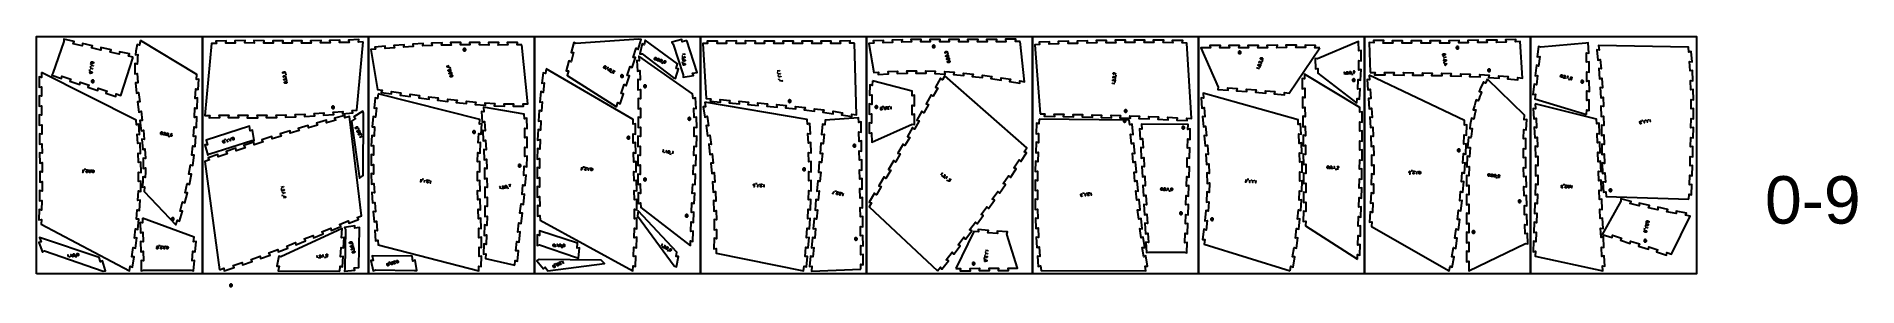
# Model space of a CAD drawing. Header units: millimetres. Extents: x 0 to 7679, y -1054 to 0.
import ezdxf

# ---------------------------------------------------------------- set-up
doc = ezdxf.new("R2010")
doc.units = ezdxf.units.MM
doc.header["$MEASUREMENT"] = 0
for name, color, linetype, true_color in [('Default', 18, 'Continuous', 0x000000), ('nest', 18, 'Continuous', 0x000000), ('nest$l_engrave_text', 5, 'Continuous', 0x0000ff), ('nest$l_inner_cut', 3, 'Continuous', 0x00ff00), ('nest$l_outer_cut', 1, 'Continuous', 0xff0000)]:
    doc.layers.add(name, color=color, linetype=linetype, true_color=true_color)

msp = doc.modelspace()

# ---------------------------------------------------------------- texts
at = {"layer": 'nest', "insert": (7288.3, -791.6), "char_height": 200, "width": 578.313, "attachment_point": 7, "line_spacing_factor": 0.963855}
msp.add_mtext('\\fArial;0-9', dxfattribs=at)

# ---------------------------------------------------------------- linework, layer by layer
at = {"layer": 'Default'}
for points in [[(0, -1000), (0, 0), (700, 0), (700, -1000)], [(700, -1000), (700, 0), (1400, 0), (1400, -1000)], [(1400, -1000), (1400, 0), (2100, 0), (2100, -1000)], [(2100, -1000), (2100, 0), (2800, 0), (2800, -1000)], [(2800, -1000), (2800, 0), (3500, 0), (3500, -1000)], [(3500, -1000), (3500, 0), (4200, 0), (4200, -1000)], [(4200, -1000), (4200, 0), (4900, 0), (4900, -1000)], [(4900, -1000), (4900, 0), (5600, 0), (5600, -1000)], [(5600, -1000), (5600, 0), (6300, 0), (6300, -1000)], [(6300, -1000), (6300, 0), (7000, 0), (7000, -1000)]]:
    msp.add_lwpolyline(points, close=True, dxfattribs=at)
at = {"layer": 'nest$l_engrave_text'}
for points in [[(2733.4, -73.8), (2733.5, -75.2), (2723.7, -75.7)], [(3829.7, -65), (3830.7, -68.6), (3835, -68.3), (3834.7, -67.7), (3834.3, -66.9), (3834.1, -66.1), (3834, -65.5), (3834.1, -64.8), (3834.4, -64.2), (3834.8, -63.6), (3835.5, -63.2), (3836.2, -62.9), (3837, -62.8), (3837.8, -62.8), (3838.5, -63.1), (3839.3, -63.5), (3839.8, -64.1), (3840.2, -64.9), (3840.3, -65.7), (3840.2, -66.6), (3839.9, -67.4), (3839.5, -67.8), (3839.2, -68), (3839.1, -68.2)], [(3845, -75.5), (3843.2, -69)], [(224.3, -139.1), (223.3, -145.8)], [(236.9, -135.1), (236.7, -136.5), (227, -134.9)], [(238.9, -122.4), (238.7, -123.9), (229, -122.3)], [(1040.8, -155.8), (1039.9, -155.4), (1039.3, -155), (1038.9, -154.4), (1038.6, -153.6), (1038.6, -152.6), (1038.9, -151.8), (1039.5, -151.1), (1040.4, -150.8), (1041.3, -150.8), (1042.1, -151.3), (1042.7, -152), (1043.1, -152.8), (1043.2, -151.4), (1043.6, -150.3), (1044.2, -149.6), (1045.1, -149.3), (1045.8, -149.2), (1046.5, -149.3), (1047.1, -149.5), (1047.6, -149.8), (1048.4, -150.8), (1048.8, -152.2), (1048.8, -153), (1048.4, -153.9), (1047.9, -154.4), (1047.1, -155.1)], [(1740.1, -123.7), (1730.6, -127), (1739.3, -129.1), (1737.3, -123.3)], [(1746.4, -135.8), (1744.2, -129.4)], [(2408.8, -130.3), (2410.1, -130.9), (2405.5, -139.6)], [(2419.8, -149.5), (2425.8, -152.6)], [(2635.9, -110), (2642.3, -112.2)], [(2723.3, -105.8), (2723.6, -112.6)], [(2731.6, -85), (2732.1, -85.1), (2732.7, -85.3), (2733.2, -85.6), (2733.6, -86), (2734.2, -86.8), (2734.4, -87.7), (2734.4, -88.3), (2734.3, -88.8), (2734.1, -89.3), (2733.8, -89.8), (2732.9, -90.5), (2732.4, -90.8), (2731.9, -90.8), (2731.4, -90.8), (2730.9, -90.7), (2730.6, -90.7), (2730.5, -90.6), (2730.1, -90.4), (2724.2, -85.7), (2724.5, -91.5)], [(2732.2, -97.7), (2732.7, -97.9), (2733.4, -98.1), (2733.9, -98.4), (2734.3, -98.7), (2734.8, -99.5), (2735.1, -100.5), (2735.1, -101), (2735, -101.6), (2734.8, -102.1), (2734.5, -102.6), (2733.6, -103.3), (2733, -103.5), (2732.5, -103.6), (2732.1, -103.6), (2731.6, -103.5), (2731.3, -103.4), (2731.1, -103.4), (2730.7, -103.1), (2724.9, -98.4), (2725.2, -104.2)], [(3132.6, -143.2), (3133, -144.6), (3123.5, -147)], [(4542.9, -158.7), (4542.5, -158.6), (4541.8, -158.3), (4541.4, -157.9), (4541, -157.5), (4540.6, -156.7), (4540.4, -155.7), (4540.5, -155.1), (4540.7, -154.6), (4540.9, -154.1), (4541.3, -153.7), (4542.3, -153.1), (4542.8, -152.9), (4543.3, -152.9), (4544.3, -153.1), (4544.6, -153.2), (4544.7, -153.3), (4545.1, -153.6), (4550.3, -159), (4550.7, -153.2)], [(5147.3, -133), (5147.8, -131.6), (5157.1, -134.8)], [(5157.4, -111.2), (5157, -110.9), (5156.4, -110.5), (5156.1, -110), (5155.8, -109.5), (5155.6, -108.6), (5155.7, -107.6), (5156, -107.1), (5156.3, -106.6), (5156.7, -106.2), (5157.1, -105.9), (5158.2, -105.6), (5158.8, -105.6), (5159.3, -105.6), (5159.7, -105.8), (5160.2, -106.1), (5160.4, -106.3), (5160.5, -106.4), (5160.8, -106.7), (5164.5, -113.3), (5166.3, -107.8)], [(5168.7, -107), (5170.9, -100.6)], [(5512.7, -150.1), (5514.1, -150), (5515, -159.7)], [(5555.1, -156.2), (5556, -154.5), (5556.8, -153.1), (5557.5, -151.7), (5558.1, -150.7), (5558.4, -150), (5558.5, -149.6), (5558.6, -149), (5558.5, -148.4), (5558.3, -147.7), (5558, -147.2), (5557.6, -146.8), (5557.1, -146.4), (5556.5, -146.1), (5555.8, -146), (5555.2, -146.1), (5554.5, -146.3), (5553.8, -146.7), (5553.3, -147.3), (5553, -148), (5552.9, -148.8), (5553, -149.6), (5553.3, -150.4), (5553.8, -150.9), (5554.3, -151.3), (5554.9, -151.5), (5555.7, -151.6), (5556.4, -151.5), (5557, -151.3), (5557.6, -150.9), (5558.1, -150.4), (5558.5, -149.8), (5558.6, -149.4)], [(5941.9, -86.6), (5942.1, -88), (5932.5, -89.8)], [(5933.9, -107.2), (5935.2, -113.9)], [(5948.1, -117.7), (5942.1, -115.4), (5941.6, -115.2), (5941, -115.1), (5940.5, -115), (5939.8, -115.2), (5939.1, -115.5), (5938.5, -116), (5938.1, -116.6), (5937.9, -117.3), (5937.9, -118.1), (5938.1, -118.9), (5938.5, -119.5), (5939.1, -120.1), (5939.8, -120.5), (5940.5, -120.6), (5941.3, -120.5), (5942, -120.2), (5942.6, -119.8), (5943.1, -119.1), (5943.3, -118.3), (5943.3, -117.6), (5943.1, -116.7), (5942.9, -116.3), (5942.6, -115.9), (5942.1, -115.6), (5941.6, -115.2)], [(1044.5, -171.9), (1044.1, -171.9), (1043.4, -171.8), (1042.8, -171.5), (1042.4, -171.2), (1041.8, -170.5), (1041.4, -169.6), (1041.3, -169), (1041.3, -168.5), (1041.5, -167.9), (1041.8, -167.4), (1042.6, -166.6), (1043.1, -166.3), (1043.5, -166.1), (1044.5, -166.1), (1044.8, -166.2), (1045, -166.2), (1045.4, -166.4), (1051.8, -170.4), (1050.8, -164.6)], [(1045.9, -184.4), (1045, -184), (1044.4, -183.6), (1043.9, -183), (1043.6, -182.2), (1043.6, -181.2), (1043.9, -180.4), (1044.6, -179.7), (1045.4, -179.4), (1046.3, -179.4), (1047.1, -179.9), (1047.7, -180.6), (1048.1, -181.5), (1048.2, -180), (1048.6, -178.9), (1049.2, -178.3), (1050.1, -177.9), (1050.8, -177.8), (1051.5, -177.9), (1052.1, -178.1), (1052.6, -178.5), (1053.4, -179.4), (1053.8, -180.8), (1053.8, -181.6), (1053.4, -182.5), (1052.9, -183), (1052.1, -183.7)], [(1052.5, -162.8), (1051.3, -156.1)], [(3135.7, -155.6), (3136, -157), (3126.6, -159.3)], [(3128.8, -176.6), (3130.4, -183.2)], [(3138.8, -168), (3139.1, -169.4), (3129.6, -171.7)], [(3142.4, -182.4), (3143.7, -187.9), (3133, -185.2)], [(4537.7, -198.6), (4537.8, -197.2), (4547.6, -197.9)], [(4540.1, -187.4), (4539.3, -186.8), (4538.8, -186.3), (4538.5, -185.6), (4538.4, -184.7), (4538.6, -183.8), (4539.2, -183.1), (4539.9, -182.6), (4540.8, -182.4), (4541.7, -182.7), (4542.4, -183.3), (4542.8, -184.2), (4543, -185.1), (4543.4, -183.8), (4544, -182.8), (4544.8, -182.3), (4545.7, -182.1), (4546.5, -182.2), (4547.1, -182.5), (4547.6, -182.8), (4548.1, -183.3), (4548.6, -184.4), (4548.7, -185.9), (4548.4, -186.7), (4547.9, -187.4), (4547.2, -187.8), (4546.3, -188.2)], [(4541.8, -175), (4541.3, -174.8), (4540.7, -174.5), (4540.2, -174.2), (4539.9, -173.8), (4539.4, -172.9), (4539.3, -171.9), (4539.3, -171.4), (4539.5, -170.9), (4539.8, -170.4), (4540.2, -169.9), (4541.1, -169.3), (4541.7, -169.2), (4542.2, -169.1), (4543.2, -169.4), (4543.4, -169.5), (4543.6, -169.6), (4544, -169.8), (4549.2, -175.2), (4549.6, -169.4)], [(4551.7, -168.1), (4552.1, -161.3)], [(5545.1, -159.1), (5551.9, -158.5)], [(6440.5, -166.5), (6440.7, -166.1), (6441.1, -165.5), (6441.6, -165.1), (6442, -164.8), (6442.9, -164.5), (6443.9, -164.5), (6444.5, -164.7), (6445, -164.9), (6445.4, -165.3), (6445.8, -165.7), (6446.2, -166.8), (6446.3, -167.4), (6446.2, -167.9), (6445.9, -168.8), (6445.7, -169), (6445.6, -169.1), (6445.3, -169.5), (6439.1, -173.8), (6444.8, -175.1)], [(6455.1, -167.4), (6456.5, -167.8), (6454.3, -177.3)], [(6458.2, -180.2), (6464.9, -181.8)], [(3573.4, -296.4), (3566.6, -297.1)], [(3594.4, -304.5), (3593.9, -305.4), (3593.5, -305.9), (3592.9, -306.4), (3592.1, -306.6), (3591.1, -306.5), (3590.3, -306.1), (3589.7, -305.4), (3589.4, -304.6), (3589.5, -303.7), (3589.7, -303.3), (3590, -302.9), (3590.7, -302.4), (3591.7, -302), (3590.2, -301.8), (3589.2, -301.4), (3588.5, -300.7), (3588.2, -299.8), (3588.2, -299.1), (3588.3, -298.4), (3588.6, -297.8), (3589, -297.3), (3590, -296.6), (3591.4, -296.3), (3592.2, -296.4), (3593, -296.8), (3593.6, -297.4), (3594.1, -298.2)], [(3605.9, -304.8), (3604.5, -305), (3603.4, -295.3)], [(6767.3, -365.5), (6766.9, -366.4), (6766.6, -367), (6766, -367.5), (6765.2, -367.8), (6764.2, -367.9), (6763.4, -367.6), (6762.7, -367), (6762.3, -366.1), (6762.3, -365.2), (6762.8, -364.4), (6763.4, -363.8), (6764.3, -363.3), (6762.9, -363.3), (6761.8, -363), (6761.1, -362.4), (6760.7, -361.5), (6760.6, -360.8), (6760.6, -360.1), (6760.8, -359.5), (6761.2, -358.9), (6762.1, -358.1), (6763.4, -357.7), (6764.3, -357.7), (6765.1, -358), (6765.7, -358.5), (6766.4, -359.2)], [(6773.9, -353.6), (6767.3, -355)], [(6782.2, -363.9), (6780.8, -364.2), (6778.8, -354.6)], [(6794.7, -361.3), (6793.3, -361.6), (6791.3, -352)], [(6807.2, -358.6), (6805.8, -358.9), (6803.7, -349.3)], [(538.1, -406.2), (538.8, -405.5), (539.3, -405.1), (540.1, -404.8), (541, -404.9), (541.8, -405.2), (542.5, -405.8), (542.9, -406.6), (542.9, -407.5), (542.6, -408.4), (541.9, -409), (541, -409.3), (540, -409.3), (541.3, -410), (542.2, -410.7), (542.6, -411.5), (542.7, -412.5), (542.4, -413.2), (542.2, -413.8), (541.7, -414.3), (541.2, -414.6), (540, -415), (538.6, -414.9), (537.8, -414.6), (537.2, -413.9), (536.8, -413.3), (536.5, -412.3)], [(555.9, -420.1), (562.6, -421.4)], [(572.2, -411.2), (568.6, -410.5), (566.9, -414.4), (567.5, -414.4), (568.4, -414.4), (569.2, -414.6), (569.8, -414.8), (570.4, -415.2), (570.8, -415.7), (571.1, -416.4), (571.2, -417.2), (571.1, -417.9), (570.9, -418.6), (570.5, -419.3), (569.9, -419.9), (569.2, -420.4), (568.4, -420.6), (567.5, -420.6), (566.7, -420.3), (566, -419.8), (565.5, -419.2), (565.3, -418.7), (565.2, -418.3), (565.1, -418.1)], [(798.6, -433.7), (792.2, -435.8)], [(807.9, -443.1), (806.6, -443.5), (803.5, -434.2)], [(820.1, -439.1), (818.7, -439.6), (815.7, -430.3)], [(1361, -391.9), (1357.9, -385.9)], [(1364.8, -425.3), (1364.2, -424.1), (1372.9, -419.6)], [(2641.1, -477.3), (2642.5, -477.6), (2640.7, -487.2)], [(2653.7, -479.7), (2655.1, -480), (2653.2, -489.6)], [(2669.8, -494.9), (2676.5, -496.2)], [(2682.2, -485.3), (2683.6, -485.5), (2681.7, -495.1)], [(195.1, -562.9), (195, -572.9), (199.9, -565.5), (193.7, -565.4)], [(208.6, -561.1), (201.8, -561)], [(216.1, -570.6), (215.9, -571.1), (215.7, -571.7), (215.3, -572.2), (215, -572.6), (214.1, -573.1), (213.2, -573.3), (212.6, -573.2), (212.1, -573.1), (211.5, -572.8), (211.1, -572.5), (210.5, -571.6), (210.3, -571), (210.2, -570.5), (210.4, -569.5), (210.5, -569.3), (210.6, -569.1), (210.8, -568.7), (215.9, -563.2), (210.1, -563.1)], [(1620.2, -602.8), (1619, -612.8), (1624.7, -605.9), (1618.6, -605.2)], [(1633.9, -602.5), (1627.1, -601.6)], [(1638.3, -614.9), (1636.9, -614.7), (1638.1, -605)], [(1652.9, -614.3), (1652.7, -614.7), (1652.4, -615.3), (1652, -615.8), (1651.6, -616.1), (1650.7, -616.5), (1649.7, -616.6), (1649.2, -616.5), (1648.7, -616.3), (1648.2, -616), (1647.8, -615.6), (1647.2, -614.6), (1647.1, -614), (1647.1, -613.5), (1647.2, -613.1), (1647.4, -612.6), (1647.5, -612.3), (1647.6, -612.2), (1647.9, -611.8), (1653.6, -606.9), (1647.8, -606.2)], [(1663.7, -618), (1662.2, -617.8), (1663.4, -608.1)], [(2297.7, -552), (2297, -562), (2302.3, -554.8), (2296.2, -554.4)], [(2311.3, -550.9), (2304.6, -550.4)], [(2318.3, -560.8), (2318.1, -561.3), (2317.8, -561.9), (2317.4, -562.4), (2317, -562.7), (2316.2, -563.2), (2315.2, -563.3), (2314.7, -563.2), (2314.1, -563.1), (2313.6, -562.8), (2313.2, -562.4), (2312.6, -561.4), (2312.5, -560.9), (2312.4, -560.4), (2312.6, -559.4), (2312.8, -559.1), (2312.8, -559), (2313.1, -558.6), (2318.5, -553.4), (2312.7, -553)], [(2329.2, -564), (2327.8, -563.9), (2328.4, -554.1)], [(3818.7, -575.6), (3819.8, -576.4), (3813.9, -584.3)], [(3826.8, -583.7), (3827.8, -583.4), (3828.4, -583.2), (3829.2, -583.3), (3830, -583.7), (3830.6, -584.4), (3831, -585.3), (3831, -586.2), (3830.6, -587), (3829.9, -587.6), (3829, -587.8), (3828.1, -587.7), (3827.2, -587.4), (3828.1, -588.5), (3828.5, -589.5), (3828.6, -590.4), (3828.2, -591.3), (3827.7, -591.9), (3827.1, -592.3), (3826.6, -592.5), (3825.9, -592.6), (3824.7, -592.4), (3823.4, -591.7), (3822.9, -591.1), (3822.6, -590.2), (3822.6, -589.5), (3822.7, -588.5)], [(3839.1, -591), (3840.2, -591.8), (3834.3, -599.6)], [(3836.7, -603.9), (3842.1, -608)], [(3850, -601.2), (3851, -600.8), (3851.6, -600.7), (3852.4, -600.8), (3853.2, -601.2), (3853.8, -601.9), (3854.2, -602.8), (3854.2, -603.7), (3853.8, -604.5), (3853.1, -605.1), (3852.2, -605.3), (3851.3, -605.2), (3850.4, -604.8), (3851.3, -605.9), (3851.7, -607), (3851.8, -607.9), (3851.4, -608.8), (3850.9, -609.3), (3850.3, -609.8), (3849.8, -610), (3849.1, -610.1), (3847.9, -609.9), (3846.6, -609.2), (3846.1, -608.6), (3845.8, -607.7), (3845.8, -606.9), (3845.9, -606)], [(5098.9, -603.9), (5098.2, -613.9), (5103.5, -606.7), (5097.4, -606.3)], [(5112.5, -602.8), (5105.7, -602.3)], [(5117.6, -615), (5116.2, -614.9), (5116.9, -605.1)], [(5130.4, -615.9), (5128.9, -615.8), (5129.6, -606)], [(5143.1, -616.8), (5141.7, -616.7), (5142.3, -606.9)], [(5456.4, -548.2), (5457, -547.4), (5457.5, -547), (5458.2, -546.6), (5459.1, -546.5), (5460, -546.7), (5460.8, -547.2), (5461.3, -548), (5461.4, -548.9), (5461.2, -549.8), (5460.9, -550.1), (5460.5, -550.5), (5459.7, -550.9), (5458.8, -551.1), (5460.1, -551.5), (5461.1, -552.1), (5461.7, -552.9), (5461.8, -553.8), (5461.7, -554.5), (5461.5, -555.2), (5461.2, -555.7), (5460.7, -556.1), (5459.6, -556.7), (5458.1, -556.8), (5457.3, -556.6), (5456.6, -556), (5456.2, -555.4), (5455.7, -554.5)], [(5470.7, -547.4), (5472.1, -547.5), (5471.6, -557.3)], [(5476, -559.5), (5482.8, -559.8)], [(5485.1, -550.6), (5485.3, -550.1), (5485.6, -549.5), (5485.9, -549), (5486.3, -548.6), (5487.2, -548.2), (5488.2, -548), (5488.7, -548.1), (5489.2, -548.2), (5489.8, -548.5), (5490.2, -548.9), (5490.8, -549.8), (5491, -550.4), (5491, -550.9), (5490.8, -551.9), (5490.7, -552.1), (5490.6, -552.3), (5490.4, -552.6), (5485, -558), (5490.8, -558.3)], [(5788.2, -578.4), (5791.9, -578.5), (5792.8, -574.4), (5792.2, -574.5), (5791.3, -574.6), (5790.5, -574.6), (5789.9, -574.4), (5789.3, -574.1), (5788.8, -573.7), (5788.4, -573.1), (5788.1, -572.3), (5788.1, -571.6), (5788.2, -570.8), (5788.5, -570.1), (5788.9, -569.4), (5789.6, -568.8), (5790.3, -568.5), (5791.2, -568.3), (5792, -568.5), (5792.8, -568.8), (5793.4, -569.4), (5793.7, -569.9), (5793.9, -570.2), (5794, -570.3)], [(5802.7, -566.8), (5795.9, -566.7)], [(5810.1, -576.3), (5810, -576.8), (5809.7, -577.5), (5809.4, -578), (5809, -578.3), (5808.2, -578.8), (5807.2, -579), (5806.7, -579), (5806.1, -578.8), (5805.6, -578.6), (5805.1, -578.2), (5804.5, -577.3), (5804.3, -576.7), (5804.3, -576.2), (5804.5, -575.3), (5804.5, -575), (5804.6, -574.9), (5804.8, -574.5), (5810, -569), (5804.2, -568.9)], [(5821.2, -578.9), (5819.8, -578.9), (5820, -569.1)], [(6135.1, -581.4), (6135.7, -580.6), (6136.2, -580.2), (6137, -579.9), (6137.9, -579.8), (6138.7, -580.1), (6139.5, -580.7), (6139.9, -581.5), (6140, -582.4), (6139.7, -583.2), (6139, -583.9), (6138.2, -584.2), (6137.2, -584.4), (6138.5, -584.9), (6139.5, -585.6), (6140, -586.4), (6140.1, -587.3), (6139.9, -588), (6139.6, -588.6), (6139.3, -589.2), (6138.8, -589.6), (6137.6, -590), (6136.2, -590), (6135.4, -589.8), (6134.7, -589.1), (6134.3, -588.5), (6133.9, -587.6)], [(6153.8, -594), (6160.5, -594.8)], [(1041.5, -633), (1041.8, -634.4), (1032.2, -636.5)], [(1042.3, -644.5), (1043.3, -644.9), (1043.8, -645.2), (1044.4, -645.8), (1044.7, -646.6), (1044.7, -647.5), (1044.4, -648.4), (1043.8, -649.1), (1043, -649.5), (1042.1, -649.5), (1041.6, -649.3), (1041.2, -649), (1040.6, -648.4), (1040.2, -647.5), (1040.1, -648.9), (1039.8, -650), (1039.2, -650.7), (1038.3, -651.1), (1037.6, -651.2), (1036.9, -651.2), (1036.3, -651), (1035.8, -650.6), (1035, -649.7), (1034.5, -648.3), (1034.5, -647.5), (1034.9, -646.7), (1035.3, -646.1), (1036.1, -645.4)], [(1036.5, -666.3), (1037.9, -672.9)], [(1046.8, -658), (1047.1, -659.4), (1037.5, -661.4)], [(1041.3, -679.1), (1051.1, -677), (1042.7, -673.8), (1044, -679.8)], [(1952.7, -633.3), (1954.1, -633), (1956, -642.6)], [(1964.2, -632.6), (1964.6, -631.7), (1964.9, -631.1), (1965.5, -630.6), (1966.4, -630.3), (1967.3, -630.3), (1968.1, -630.6), (1968.8, -631.2), (1969.2, -632.1), (1969.2, -633), (1968.7, -633.8), (1968, -634.4), (1967.1, -634.8), (1968.6, -634.9), (1969.7, -635.3), (1970.4, -635.9), (1970.7, -636.7), (1970.8, -637.5), (1970.8, -638.1), (1970.6, -638.7), (1970.2, -639.3), (1969.3, -640.1), (1967.9, -640.5), (1967, -640.5), (1966.2, -640.1), (1965.7, -639.6), (1965, -638.9)], [(1985.9, -638.8), (1992.5, -637.5)], [(1992.4, -625.6), (1997.9, -624.5), (1994.7, -635.1)], [(3023.6, -632.6), (3027.2, -632.7), (3028.3, -628.6), (3027.7, -628.7), (3026.8, -628.8), (3026, -628.7), (3025.3, -628.6), (3024.7, -628.3), (3024.3, -627.9), (3023.8, -627.2), (3023.6, -626.5), (3023.6, -625.7), (3023.7, -625), (3024, -624.2), (3024.5, -623.5), (3025.1, -623), (3025.8, -622.7), (3026.8, -622.5), (3027.5, -622.7), (3028.3, -623), (3029, -623.6), (3029.3, -624.1), (3029.4, -624.4), (3029.5, -624.6)], [(3038.3, -621.2), (3031.5, -621)], [(3043.8, -633.2), (3042.4, -633.1), (3042.7, -623.4)], [(3058.3, -631.3), (3058.2, -631.8), (3057.9, -632.4), (3057.6, -632.9), (3057.1, -633.3), (3056.3, -633.7), (3055.3, -633.9), (3054.8, -633.9), (3054.2, -633.7), (3053.7, -633.4), (3053.3, -633.1), (3052.7, -632.1), (3052.5, -631.6), (3052.4, -631.1), (3052.6, -630.1), (3052.7, -629.8), (3052.8, -629.7), (3053, -629.3), (3058.3, -623.9), (3052.5, -623.7)], [(3069.3, -634.1), (3067.9, -634), (3068.2, -624.3)], [(3362.4, -663), (3356.9, -662), (3363.8, -653.3)], [(3373.4, -653.2), (3366.7, -651.9)], [(3379.1, -663.8), (3378.8, -664.3), (3378.5, -664.9), (3378.1, -665.3), (3377.6, -665.6), (3376.7, -665.9), (3375.7, -666), (3375.2, -665.8), (3374.7, -665.6), (3374.2, -665.2), (3373.8, -664.8), (3373.4, -663.8), (3373.3, -663.2), (3373.3, -662.7), (3373.7, -661.8), (3373.8, -661.5), (3373.9, -661.4), (3374.2, -661.1), (3380.2, -656.5), (3374.5, -655.4)], [(3391.6, -666.3), (3391.4, -666.7), (3391, -667.3), (3390.6, -667.7), (3390.2, -668), (3389.3, -668.4), (3388.3, -668.4), (3387.7, -668.3), (3387.2, -668), (3386.7, -667.7), (3386.4, -667.2), (3385.9, -666.2), (3385.8, -665.6), (3385.8, -665.1), (3386.2, -664.2), (3386.3, -664), (3386.4, -663.8), (3386.7, -663.5), (3392.7, -659), (3387, -657.9)], [(3402.1, -670.7), (3400.7, -670.5), (3402.5, -660.9)], [(4409.6, -671.8), (4409.1, -672.7), (4408.7, -673.2), (4408.1, -673.7), (4407.2, -673.9), (4406.3, -673.9), (4405.5, -673.5), (4404.8, -672.8), (4404.5, -672), (4404.6, -671.1), (4405.1, -670.3), (4405.9, -669.7), (4406.8, -669.4), (4405.3, -669.2), (4404.3, -668.8), (4403.6, -668.1), (4403.3, -667.2), (4403.3, -666.5), (4403.4, -665.8), (4403.6, -665.2), (4404, -664.7), (4405, -664), (4406.4, -663.7), (4407.2, -663.7), (4408, -664.1), (4408.6, -664.7), (4409.2, -665.5)], [(4417.2, -660.5), (4410.5, -661.4)], [(4424.5, -671.5), (4423.1, -671.7), (4421.9, -662)], [(4438.6, -667.4), (4438.5, -667.9), (4438.3, -668.5), (4438.1, -669.1), (4437.7, -669.5), (4437, -670.1), (4436, -670.4), (4435.5, -670.5), (4434.9, -670.4), (4434.4, -670.2), (4433.9, -669.9), (4433.1, -669.1), (4432.9, -668.6), (4432.7, -668.1), (4432.8, -667.1), (4432.8, -666.8), (4432.9, -666.7), (4433, -666.2), (4437.4, -660.1), (4431.6, -660.8)], [(4449.9, -668.4), (4448.5, -668.6), (4447.3, -658.9)], [(4769.2, -638.8), (4770.6, -638.8), (4770.5, -648.6)], [(4774.9, -650.7), (4781.7, -650.8)], [(6435.6, -636.1), (6435, -636.9), (6434.5, -637.4), (6433.8, -637.7), (6433, -637.8), (6432.1, -637.7), (6431.3, -637.2), (6430.7, -636.4), (6430.6, -635.5), (6430.8, -634.7), (6431.4, -633.9), (6432.2, -633.5), (6433.1, -633.3), (6431.7, -632.9), (6430.7, -632.3), (6430.2, -631.6), (6430, -630.7), (6430.1, -629.9), (6430.3, -629.3), (6430.6, -628.7), (6431, -628.3), (6432.1, -627.7), (6433.6, -627.5), (6434.4, -627.7), (6435.1, -628.3), (6435.6, -628.9), (6436.1, -629.8)], [(6444.7, -626), (6437.9, -625.9)], [(6452.1, -635.5), (6452, -636), (6451.7, -636.6), (6451.4, -637.1), (6451, -637.5), (6450.2, -637.9), (6449.2, -638.2), (6448.6, -638.1), (6448.1, -638), (6447.6, -637.7), (6447.1, -637.3), (6446.5, -636.4), (6446.3, -635.9), (6446.3, -635.4), (6446.4, -634.4), (6446.5, -634.1), (6446.6, -634), (6446.8, -633.6), (6452, -628.1), (6446.2, -628)], [(6476, -638.3), (6474.5, -638.3), (6474.7, -628.5)], [(6780.5, -808.6), (6778.9, -815.2)], [(6793.3, -805.4), (6792.9, -806.8), (6783.4, -804.6)], [(6794.2, -790.8), (6794.6, -791.1), (6795.2, -791.5), (6795.6, -791.9), (6795.9, -792.3), (6796.2, -793.3), (6796.2, -794.2), (6796, -794.8), (6795.8, -795.3), (6795.4, -795.7), (6795, -796.1), (6793.9, -796.5), (6793.3, -796.6), (6792.8, -796.5), (6791.9, -796.2), (6791.7, -796), (6791.6, -795.9), (6791.2, -795.6), (6786.9, -789.4), (6785.6, -795.1)], [(131.2, -920.4), (132.6, -920.2), (133.9, -929.9)], [(143.8, -918.6), (145.2, -918.4), (146.6, -928.1)], [(521.5, -882.8), (514.7, -882.8)], [(529.1, -892.2), (528.9, -892.6), (528.7, -893.3), (528.3, -893.8), (528, -894.2), (527.2, -894.7), (526.2, -894.9), (525.6, -894.8), (525.1, -894.7), (524.6, -894.5), (524.1, -894.1), (523.5, -893.2), (523.3, -892.6), (523.2, -892.2), (523.4, -891.2), (523.5, -890.9), (523.5, -890.8), (523.7, -890.4), (528.8, -884.8), (523, -884.8)], [(541.6, -893), (541, -893.8), (540.6, -894.3), (539.9, -894.7), (539, -894.8), (538.1, -894.7), (537.3, -894.2), (536.7, -893.5), (536.5, -892.6), (536.8, -891.7), (537.3, -891), (538.1, -890.5), (539.1, -890.3), (537.7, -889.9), (536.7, -889.4), (536.1, -888.6), (535.9, -887.7), (536, -887), (536.2, -886.3), (536.5, -885.8), (536.9, -885.3), (538, -884.7), (539.4, -884.6), (540.3, -884.7), (541, -885.2), (541.5, -885.8), (541.9, -886.7)], [(1206.7, -920.5), (1208.2, -920.3), (1209.5, -930)], [(1331.2, -899.9), (1330.3, -899.6), (1329.7, -899.3), (1329.1, -898.8), (1328.8, -898), (1328.6, -897.1), (1328.9, -896.2), (1329.4, -895.5), (1330.2, -895), (1331.1, -894.9), (1332, -895.3), (1332.6, -895.9), (1333.1, -896.7), (1333.1, -895.3), (1333.3, -894.2), (1333.8, -893.4), (1334.7, -893), (1335.4, -892.8), (1336.1, -892.8), (1336.7, -892.9), (1337.3, -893.2), (1338.1, -894.1), (1338.7, -895.4), (1338.8, -896.3), (1338.5, -897.1), (1338.1, -897.7), (1337.4, -898.4)], [(1335.2, -877.7), (1333.2, -871.2)], [(2194, -875.4), (2195.5, -875.4), (2195.3, -885.2)], [(2212.5, -887.5), (2219.3, -887.6)], [(2637.3, -874.9), (2638.5, -875.6), (2633.9, -884.2)], [(2646.6, -881.6), (2647.5, -881.2), (2648.1, -880.9), (2648.9, -880.9), (2649.7, -881.2), (2650.4, -881.8), (2650.9, -882.6), (2651.1, -883.5), (2650.8, -884.4), (2650.2, -885), (2649.4, -885.4), (2648.4, -885.4), (2647.5, -885.2), (2648.6, -886.2), (2649.2, -887.1), (2649.4, -888.1), (2649.1, -889), (2648.7, -889.6), (2648.2, -890.1), (2647.7, -890.4), (2647.1, -890.6), (2645.9, -890.6), (2644.5, -890.1), (2643.9, -889.6), (2643.4, -888.8), (2643.3, -888), (2643.3, -887)], [(2659.5, -900.1), (2665.5, -903.3)], [(4010.5, -914.8), (4010.3, -916.3), (4000.6, -915.2)], [(4011.8, -902.1), (4011.6, -903.6), (4001.9, -902.5)], [(164, -927.7), (170.7, -926.7)], [(1181.5, -924), (1182.9, -923.8), (1184.2, -933.5)], [(1192.8, -924.9), (1192.9, -924.4), (1193, -923.7), (1193.3, -923.2), (1193.6, -922.7), (1194.3, -922.1), (1195.3, -921.8), (1195.8, -921.7), (1196.4, -921.8), (1196.9, -922), (1197.4, -922.2), (1198.2, -923.1), (1198.5, -923.6), (1198.6, -924), (1198.6, -924.5), (1198.6, -925), (1198.5, -925.3), (1198.5, -925.5), (1198.3, -925.9), (1194.1, -932.1), (1199.8, -931.3)], [(1214.3, -931.3), (1221, -930.4)], [(1491.1, -951.3), (1484.6, -953.3)], [(1513.3, -954.3), (1513.3, -954.8), (1513.3, -955.5), (1513.1, -956), (1512.8, -956.5), (1512.2, -957.2), (1511.3, -957.7), (1510.8, -957.9), (1510.3, -957.9), (1509.7, -957.8), (1509.1, -957.6), (1508.2, -956.9), (1507.9, -956.4), (1507.7, -956), (1507.5, -955), (1507.6, -954.7), (1507.6, -954.6), (1507.7, -954.1), (1510.9, -947.3), (1505.3, -949)], [(2189.8, -957.6), (2183.7, -960.5)], [(2212.2, -957.1), (2212.3, -957.5), (2212.4, -958.3), (2212.3, -958.8), (2212.1, -959.3), (2211.6, -960.2), (2210.8, -960.8), (2210.3, -961), (2209.8, -961.1), (2209.2, -961.1), (2208.6, -961), (2207.6, -960.5), (2207.2, -960), (2206.9, -959.6), (2206.7, -958.7), (2206.6, -958.4), (2206.6, -958.2), (2206.6, -957.8), (2208.7, -950.6), (2203.5, -953.1)], [(2223.2, -954.4), (2222, -955), (2217.7, -946.2)], [(3996.8, -932.2), (3996.1, -939)], [(4006.9, -925.6), (4007.4, -925.8), (4008, -926.1), (4008.4, -926.5), (4008.8, -926.9), (4009.2, -927.8), (4009.3, -928.8), (4009.2, -929.3), (4009, -929.8), (4008.7, -930.3), (4008.3, -930.8), (4007.3, -931.3), (4006.8, -931.4), (4006.3, -931.5), (4005.8, -931.4), (4005.3, -931.2), (4005.1, -931.1), (4004.9, -931), (4004.6, -930.7), (3999.5, -925.1), (3998.9, -930.9)]]:
    msp.add_lwpolyline(points, dxfattribs=at)
for points in [[(5930, -75.6), (5930.4, -74.9), (5931, -74.3), (5931.9, -73.7), (5932, -73.7), (5932.2, -73.6), (5932.5, -73.5), (5933, -73.4), (5934.2, -73.1), (5935.4, -72.9), (5935.9, -72.9), (5936.3, -72.9), (5936.5, -72.9), (5936.6, -72.9), (5937.3, -72.9), (5937.9, -73.1), (5938.3, -73.3), (5938.6, -73.4), (5939.3, -73.9), (5939.7, -74.5), (5939.9, -75.1), (5940, -76), (5939.9, -76.7), (5939.5, -77.3), (5938.9, -77.9), (5938.4, -78.3), (5937.5, -78.7), (5936.8, -78.9), (5935.8, -79.2), (5934.8, -79.4), (5934, -79.5), (5933.2, -79.5), (5932.6, -79.5), (5931.9, -79.3), (5931.2, -79), (5930.7, -78.6), (5930.3, -78.3), (5930, -77.7), (5929.8, -77.2), (5929.7, -76.4)], [(229.7, -152.3), (229.8, -151.4), (229.7, -150.7), (229.5, -149.9), (229.2, -149.3), (228.7, -148.8), (228.2, -148.4), (227.6, -148.2), (226.7, -148.2), (225.9, -148.5), (225.3, -148.9), (224.7, -149.6), (224.4, -150.5), (224.3, -151.3), (224.3, -152), (224.5, -152.7), (224.8, -153.2), (225.3, -153.8), (225.9, -154.1), (226.6, -154.3), (227.2, -154.3), (227.8, -154.2), (228.3, -153.9), (228.7, -153.6), (229.2, -153.2), (229.5, -152.6), (229.7, -151.9), (230, -151.1), (230.3, -150.6), (231, -150), (231.6, -149.7), (232.2, -149.6), (232.7, -149.6), (233, -149.6), (233.6, -150), (234.1, -150.6), (234.4, -151.2), (234.5, -151.9), (234.4, -152.6), (234.2, -153.2), (233.9, -153.8), (233.4, -154.2), (232.9, -154.5), (232.2, -154.6), (231.7, -154.6), (231.2, -154.4), (230.6, -154), (230.1, -153.4), (229.8, -152.7)], [(228.5, -128.8), (228.4, -129), (228.2, -129), (228, -128.9), (228, -128.7), (228.1, -128.6), (228.3, -128.5), (228.4, -128.6)], [(230.5, -116.2), (230.4, -116.3), (230.2, -116.4), (230, -116.3), (230, -116.1), (230.1, -116), (230.3, -115.9), (230.4, -116)], [(231.5, -108), (232.1, -107.5), (232.9, -107.2), (234, -107), (234.1, -107), (234.3, -107), (234.6, -107), (235, -107), (236.3, -107.1), (237.5, -107.4), (238, -107.5), (238.3, -107.6), (238.6, -107.7), (238.7, -107.8), (239.2, -108), (239.7, -108.4), (240.1, -108.7), (240.4, -108.9), (240.8, -109.7), (241, -110.3), (241, -111), (240.8, -111.8), (240.4, -112.5), (239.9, -112.9), (239.1, -113.3), (238.4, -113.5), (237.5, -113.6), (236.8, -113.6), (235.7, -113.5), (234.8, -113.3), (234, -113.1), (233.1, -112.9), (232.6, -112.6), (232, -112.2), (231.5, -111.7), (231.1, -111.2), (230.9, -110.7), (230.7, -110), (230.8, -109.5), (231, -108.7)], [(1746.4, -142.5), (1746.1, -143.2), (1745.5, -143.9), (1744.7, -144.6), (1744.6, -144.6), (1744.4, -144.7), (1744.1, -144.8), (1743.7, -145), (1742.6, -145.5), (1741.4, -145.8), (1740.9, -146), (1740.5, -146), (1740.3, -146.1), (1740.1, -146.1), (1738.9, -146.1), (1738.4, -145.9), (1738.1, -145.9), (1737.4, -145.4), (1736.9, -144.9), (1736.6, -144.3), (1736.4, -143.5), (1736.4, -142.7), (1736.7, -142.1), (1737.2, -141.4), (1737.7, -140.9), (1738.4, -140.4), (1739.1, -140.1), (1740.1, -139.7), (1741, -139.3), (1741.8, -139.1), (1742.6, -139), (1743.2, -138.9), (1743.9, -139), (1744.6, -139.2), (1745.2, -139.5), (1745.7, -139.9), (1746.1, -140.3), (1746.3, -140.9), (1746.5, -141.6)], [(1750.5, -154.6), (1750.2, -155.3), (1749.6, -156), (1748.8, -156.6), (1748.7, -156.7), (1748.6, -156.8), (1748.3, -156.9), (1747.9, -157.1), (1746.7, -157.6), (1745.5, -157.9), (1745, -158), (1744.7, -158.1), (1744.4, -158.1), (1744.3, -158.2), (1743.1, -158.1), (1742.6, -158), (1742.2, -157.9), (1741.5, -157.5), (1741, -157), (1740.7, -156.4), (1740.5, -155.6), (1740.6, -154.8), (1740.8, -154.2), (1741.3, -153.5), (1741.8, -153), (1742.6, -152.5), (1743.3, -152.2), (1744.2, -151.7), (1745.2, -151.4), (1746, -151.2), (1746.8, -151.1), (1747.4, -151), (1748.1, -151.1), (1748.8, -151.3), (1749.4, -151.6), (1749.8, -151.9), (1750.2, -152.4), (1750.5, -152.9), (1750.6, -153.7)], [(1747.6, -146.9), (1747.6, -146.7), (1747.7, -146.6), (1747.9, -146.6), (1748, -146.7), (1748, -146.9), (1747.9, -147), (1747.7, -147)], [(2392.8, -132.6), (2392.5, -131.9), (2392.4, -131), (2392.6, -129.9), (2392.6, -129.8), (2392.7, -129.6), (2392.8, -129.3), (2393, -128.9), (2393.5, -127.8), (2394.1, -126.7), (2394.4, -126.3), (2394.6, -126), (2394.8, -125.8), (2394.9, -125.7), (2395.3, -125.3), (2395.8, -124.9), (2396.2, -124.6), (2396.5, -124.5), (2397.4, -124.3), (2398.1, -124.3), (2398.7, -124.6), (2399.4, -125), (2399.9, -125.6), (2400.1, -126.3), (2400.2, -127.1), (2400.2, -127.8), (2400, -128.7), (2399.7, -129.4), (2399.3, -130.3), (2398.8, -131.2), (2398.4, -131.9), (2397.9, -132.6), (2397.5, -133), (2396.9, -133.5), (2396.3, -133.8), (2395.6, -134), (2395.1, -134), (2394.4, -134), (2393.9, -133.8), (2393.3, -133.3)], [(2400.2, -136.2), (2400.3, -136.4), (2400.2, -136.5), (2400.1, -136.7), (2399.9, -136.6), (2399.8, -136.5), (2399.8, -136.3), (2400, -136.2)], [(2411.4, -142.2), (2411.6, -142.4), (2411.5, -142.5), (2411.4, -142.7), (2411.2, -142.6), (2411.1, -142.5), (2411.1, -142.3), (2411.3, -142.2)], [(2415.3, -144.6), (2415.1, -143.9), (2415, -142.9), (2415.1, -141.9), (2415.2, -141.8), (2415.2, -141.6), (2415.4, -141.3), (2415.5, -140.9), (2416, -139.8), (2416.7, -138.7), (2417, -138.3), (2417.2, -138), (2417.3, -137.8), (2417.4, -137.7), (2418.3, -136.9), (2418.8, -136.6), (2419.1, -136.5), (2419.9, -136.3), (2420.6, -136.3), (2421.3, -136.6), (2421.9, -137), (2422.4, -137.6), (2422.7, -138.2), (2422.8, -139.1), (2422.7, -139.8), (2422.5, -140.7), (2422.3, -141.4), (2421.8, -142.3), (2421.4, -143.2), (2420.9, -143.9), (2420.4, -144.6), (2420, -145), (2419.5, -145.5), (2418.8, -145.8), (2418.2, -146), (2417.6, -146), (2417, -146), (2416.4, -145.7), (2415.8, -145.3)], [(2434, -148.7), (2433.3, -148.3), (2432.6, -148.1), (2431.8, -148.1), (2431.1, -148.2), (2430.4, -148.5), (2429.9, -148.8), (2429.5, -149.4), (2429.2, -150.2), (2429.2, -151), (2429.4, -151.8), (2429.9, -152.5), (2430.6, -153.1), (2431.3, -153.5), (2432, -153.7), (2432.7, -153.7), (2433.3, -153.6), (2434, -153.3), (2434.6, -152.9), (2435, -152.3), (2435.2, -151.7), (2435.2, -151.1), (2435.2, -150.5), (2435, -150.1), (2434.7, -149.5), (2434.3, -149), (2433.6, -148.5), (2433, -148), (2432.6, -147.5), (2432.3, -146.8), (2432.2, -146.1), (2432.3, -145.5), (2432.4, -145), (2432.6, -144.7), (2433.2, -144.2), (2433.9, -144), (2434.5, -143.9), (2435.2, -144.1), (2435.9, -144.3), (2436.4, -144.7), (2436.8, -145.3), (2437.1, -145.8), (2437.2, -146.4), (2437.1, -147.1), (2436.9, -147.5), (2436.5, -148), (2436, -148.4), (2435.2, -148.6), (2434.5, -148.7)], [(2606.5, -97.6), (2606.2, -96.9), (2606, -96), (2606, -95), (2606, -94.9), (2606, -94.7), (2606.1, -94.4), (2606.2, -93.9), (2606.5, -92.7), (2607, -91.6), (2607.2, -91.1), (2607.4, -90.8), (2607.5, -90.6), (2607.5, -90.5), (2608.3, -89.5), (2608.7, -89.2), (2609, -89), (2609.8, -88.7), (2610.5, -88.6), (2611.2, -88.8), (2611.9, -89.1), (2612.5, -89.6), (2612.8, -90.2), (2613.1, -91), (2613.1, -91.7), (2613, -92.6), (2612.9, -93.4), (2612.6, -94.4), (2612.3, -95.3), (2612, -96.1), (2611.6, -96.8), (2611.3, -97.3), (2610.8, -97.8), (2610.2, -98.3), (2609.6, -98.5), (2609, -98.7), (2608.4, -98.7), (2607.8, -98.6), (2607.2, -98.2)], [(2614.4, -100), (2614.5, -100.1), (2614.6, -100.3), (2614.4, -100.5), (2614.3, -100.5), (2614.1, -100.4), (2614.1, -100.2), (2614.2, -100)], [(2618.6, -101.7), (2618.3, -101.1), (2618, -100.2), (2618, -99.7), (2618, -99.1), (2618, -99), (2618.1, -98.8), (2618.1, -98.5), (2618.2, -98.1), (2618.6, -96.9), (2619, -95.7), (2619.3, -95.3), (2619.4, -95), (2619.5, -94.7), (2619.6, -94.6), (2620.4, -93.7), (2620.8, -93.4), (2621.1, -93.2), (2621.9, -92.8), (2622.6, -92.8), (2623.2, -92.9), (2624, -93.3), (2624.6, -93.8), (2624.9, -94.4), (2625.1, -95.2), (2625.2, -95.9), (2625.1, -96.8), (2625, -97.5), (2624.7, -98.5), (2624.4, -99.5), (2624.1, -100.2), (2623.7, -101), (2623.3, -101.5), (2622.9, -102), (2622.2, -102.4), (2621.6, -102.7), (2621.1, -102.8), (2620.5, -102.8), (2619.9, -102.7), (2619.2, -102.4)], [(2626.5, -104.2), (2626.6, -104.3), (2626.6, -104.5), (2626.5, -104.6), (2626.3, -104.6), (2626.2, -104.5), (2626.2, -104.3), (2626.3, -104.2)], [(2630.7, -105.9), (2630.3, -105.2), (2630.1, -104.3), (2630.1, -103.3), (2630.1, -103.2), (2630.2, -103), (2630.2, -102.7), (2630.3, -102.2), (2630.6, -101), (2631.1, -99.9), (2631.3, -99.4), (2631.5, -99.1), (2631.6, -98.9), (2631.7, -98.8), (2632.5, -97.8), (2632.9, -97.5), (2633.1, -97.3), (2633.9, -97), (2634.6, -97), (2635.3, -97.1), (2636.1, -97.4), (2636.6, -97.9), (2637, -98.5), (2637.2, -99.4), (2637.2, -100), (2637.2, -100.9), (2637.1, -101.7), (2636.8, -102.7), (2636.4, -103.6), (2636.1, -104.4), (2635.7, -105.1), (2635.4, -105.6), (2634.9, -106.1), (2634.3, -106.6), (2633.7, -106.8), (2633.2, -107), (2632.6, -107), (2632, -106.9), (2631.3, -106.5)], [(2646.1, -111.2), (2645.7, -110.5), (2645.5, -109.6), (2645.5, -108.6), (2645.5, -108.5), (2645.6, -108.3), (2645.6, -108), (2645.7, -107.6), (2646, -106.4), (2646.5, -105.2), (2646.7, -104.8), (2646.9, -104.4), (2647, -104.2), (2647.1, -104.1), (2647.4, -103.6), (2647.9, -103.1), (2648.3, -102.8), (2648.5, -102.6), (2649.3, -102.3), (2650, -102.3), (2650.7, -102.4), (2651.5, -102.7), (2652, -103.2), (2652.4, -103.8), (2652.6, -104.7), (2652.7, -105.3), (2652.6, -106.2), (2652.5, -107), (2652.2, -108), (2651.8, -108.9), (2651.5, -109.7), (2651.1, -110.4), (2650.8, -110.9), (2650.3, -111.5), (2649.7, -111.9), (2649.1, -112.2), (2648.6, -112.3), (2648, -112.3), (2647.4, -112.2), (2646.7, -111.8)], [(2724.5, -82.1), (2724.4, -82.3), (2724.3, -82.4), (2724.1, -82.3), (2724, -82.2), (2724.1, -82), (2724.3, -81.9), (2724.4, -82)], [(2725.2, -94.9), (2725.1, -95.1), (2725, -95.1), (2724.8, -95.1), (2724.7, -94.9), (2724.8, -94.7), (2724.9, -94.7), (2725.1, -94.7)], [(2731.3, -117.6), (2731.2, -116.8), (2731, -116.1), (2730.6, -115.4), (2730.2, -114.8), (2729.6, -114.4), (2729, -114.1), (2728.3, -114), (2727.5, -114.2), (2726.8, -114.6), (2726.2, -115.2), (2725.8, -116), (2725.7, -117), (2725.7, -117.8), (2725.9, -118.5), (2726.3, -119.1), (2726.7, -119.5), (2727.3, -120), (2728, -120.2), (2728.7, -120.3), (2729.3, -120.1), (2729.8, -119.9), (2730.3, -119.5), (2730.6, -119.1), (2730.9, -118.6), (2731.1, -118), (2731.2, -117.2), (2731.3, -116.4), (2731.5, -115.8), (2732, -115.1), (2732.5, -114.7), (2733.1, -114.4), (2733.6, -114.3), (2734, -114.3), (2734.6, -114.6), (2735.2, -115), (2735.6, -115.6), (2735.9, -116.2), (2735.9, -116.9), (2735.9, -117.6), (2735.6, -118.2), (2735.3, -118.7), (2734.8, -119.1), (2734.2, -119.4), (2733.7, -119.4), (2733.1, -119.4), (2732.5, -119.1), (2731.9, -118.6), (2731.5, -118)], [(3125.5, -153.1), (3125.5, -153.3), (3125.3, -153.4), (3125.1, -153.4), (3125, -153.2), (3125.1, -153.1), (3125.2, -153), (3125.4, -153)], [(3844.6, -82.2), (3844.3, -82.8), (3843.7, -83.5), (3842.8, -84.1), (3842.7, -84.2), (3842.6, -84.2), (3842.3, -84.4), (3841.9, -84.5), (3840.7, -85), (3839.5, -85.2), (3839, -85.3), (3838.6, -85.4), (3838.4, -85.4), (3838.2, -85.4), (3837.6, -85.4), (3837, -85.3), (3836.5, -85.2), (3836.2, -85.1), (3835.5, -84.6), (3835, -84.1), (3834.7, -83.4), (3834.6, -82.6), (3834.7, -81.8), (3835, -81.2), (3835.5, -80.5), (3836.1, -80.1), (3836.8, -79.7), (3837.5, -79.4), (3838.5, -79), (3839.5, -78.7), (3840.3, -78.6), (3841.1, -78.4), (3841.7, -78.4), (3842.4, -78.5), (3843.1, -78.8), (3843.7, -79.1), (3844.1, -79.5), (3844.5, -80), (3844.7, -80.5), (3844.8, -81.3)], [(3848.1, -94.4), (3847.8, -95.1), (3847.2, -95.8), (3846.4, -96.4), (3846.3, -96.4), (3846.1, -96.5), (3845.8, -96.7), (3845.4, -96.8), (3844.2, -97.2), (3843, -97.5), (3842.5, -97.6), (3842.1, -97.6), (3841.9, -97.7), (3841.8, -97.7), (3840.5, -97.6), (3840, -97.4), (3839.7, -97.3), (3839, -96.9), (3838.6, -96.3), (3838.3, -95.7), (3838.1, -94.9), (3838.2, -94.1), (3838.5, -93.5), (3839.1, -92.8), (3839.6, -92.4), (3840.4, -91.9), (3841, -91.6), (3842, -91.3), (3843, -91), (3843.8, -90.8), (3844.6, -90.7), (3845.2, -90.7), (3845.9, -90.8), (3846.6, -91.1), (3847.2, -91.4), (3847.6, -91.7), (3848, -92.2), (3848.2, -92.8), (3848.3, -93.6)], [(3851.7, -106.7), (3851.3, -107.4), (3850.7, -108.1), (3849.9, -108.7), (3849.8, -108.7), (3849.6, -108.8), (3849.3, -108.9), (3848.9, -109.1), (3847.7, -109.5), (3846.5, -109.8), (3846, -109.8), (3845.7, -109.9), (3845.4, -109.9), (3845.3, -110), (3844.7, -110), (3844, -109.8), (3843.6, -109.7), (3843.2, -109.6), (3842.5, -109.1), (3842.1, -108.6), (3841.8, -108), (3841.6, -107.1), (3841.7, -106.4), (3842, -105.8), (3842.6, -105.1), (3843.1, -104.7), (3843.9, -104.2), (3844.6, -103.9), (3845.5, -103.5), (3846.5, -103.3), (3847.3, -103.1), (3848.1, -103), (3848.7, -103), (3849.4, -103.1), (3850.1, -103.3), (3850.7, -103.7), (3851.1, -104), (3851.5, -104.5), (3851.7, -105.1), (3851.8, -105.8)], [(3845.6, -86.6), (3845.6, -86.4), (3845.8, -86.3), (3846, -86.3), (3846.1, -86.4), (3846.1, -86.6), (3845.9, -86.7), (3845.7, -86.7)], [(3849.2, -98.8), (3849.2, -98.7), (3849.3, -98.6), (3849.5, -98.6), (3849.6, -98.7), (3849.6, -98.9), (3849.4, -99), (3849.3, -99)], [(5160.4, -124.3), (5159.8, -124.7), (5158.9, -124.9), (5157.8, -124.9), (5157.7, -124.9), (5157.5, -124.9), (5157.2, -124.8), (5156.8, -124.7), (5155.6, -124.4), (5154.4, -123.9), (5154, -123.7), (5153.7, -123.5), (5153.4, -123.4), (5153.3, -123.4), (5152.8, -123), (5152.4, -122.6), (5152.1, -122.2), (5151.8, -121.9), (5151.5, -121.1), (5151.5, -120.4), (5151.6, -119.7), (5151.9, -119), (5152.5, -118.4), (5153.1, -118.1), (5153.9, -117.8), (5154.6, -117.8), (5155.5, -117.8), (5156.2, -118), (5157.2, -118.3), (5158.2, -118.6), (5158.9, -118.9), (5159.7, -119.3), (5160.2, -119.6), (5160.7, -120.1), (5161.1, -120.7), (5161.4, -121.3), (5161.5, -121.9), (5161.5, -122.5), (5161.4, -123.1), (5161, -123.7)], [(5158.7, -128.6), (5158.8, -128.4), (5159, -128.4), (5159.1, -128.5), (5159.2, -128.7), (5159, -128.8), (5158.9, -128.8), (5158.7, -128.7)], [(5165.7, -93.2), (5165.5, -93.9), (5165.4, -94.7), (5165.5, -95.5), (5165.7, -96.1), (5166.1, -96.8), (5166.5, -97.2), (5167.1, -97.5), (5168, -97.7), (5168.8, -97.6), (5169.5, -97.2), (5170.2, -96.6), (5170.7, -95.8), (5170.9, -95), (5171, -94.3), (5170.9, -93.6), (5170.7, -93.1), (5170.3, -92.5), (5169.8, -92), (5169.1, -91.6), (5168.5, -91.5), (5168, -91.6), (5167.4, -91.7), (5166.9, -92), (5166.4, -92.3), (5166, -92.8), (5165.6, -93.5), (5165.3, -94.2), (5164.8, -94.7), (5164.1, -95.1), (5163.4, -95.4), (5162.8, -95.4), (5162.3, -95.3), (5162, -95.1), (5161.5, -94.7), (5161.1, -94), (5160.9, -93.4), (5161, -92.7), (5161.1, -92), (5161.5, -91.4), (5161.9, -90.9), (5162.4, -90.6), (5163, -90.4), (5163.6, -90.4), (5164.2, -90.5), (5164.7, -90.8), (5165.1, -91.3), (5165.5, -92), (5165.7, -92.7)], [(5162.9, -116.5), (5163, -116.3), (5163.2, -116.3), (5163.3, -116.4), (5163.3, -116.6), (5163.2, -116.8), (5163, -116.8), (5162.9, -116.7)], [(5525.9, -158.5), (5525.3, -158.1), (5524.8, -157.3), (5524.3, -156.4), (5524.3, -156.3), (5524.3, -156.1), (5524.2, -155.8), (5524.1, -155.3), (5523.9, -154.1), (5523.9, -152.9), (5523.9, -152.4), (5523.9, -152), (5523.9, -151.7), (5523.9, -151.6), (5524.3, -150.4), (5524.5, -150), (5524.7, -149.7), (5525.3, -149.1), (5525.9, -148.8), (5526.5, -148.6), (5527.4, -148.6), (5528.1, -148.8), (5528.7, -149.2), (5529.2, -149.9), (5529.5, -150.5), (5529.8, -151.3), (5530, -152.1), (5530.2, -153.1), (5530.3, -154.1), (5530.3, -154.9), (5530.2, -155.8), (5530.1, -156.4), (5529.9, -157), (5529.5, -157.6), (5529.1, -158.2), (5528.6, -158.5), (5528.1, -158.8), (5527.5, -158.9), (5526.7, -158.8)], [(5538.6, -157.4), (5538, -156.9), (5537.5, -156.2), (5537, -155.3), (5537, -155.2), (5537, -155), (5536.9, -154.6), (5536.8, -154.2), (5536.6, -153), (5536.6, -151.8), (5536.6, -151.3), (5536.6, -150.9), (5536.6, -150.6), (5536.7, -150.5), (5536.8, -149.9), (5537, -149.3), (5537.2, -148.9), (5537.4, -148.6), (5538, -148), (5538.6, -147.6), (5539.3, -147.5), (5540.1, -147.5), (5540.8, -147.7), (5541.4, -148.1), (5541.9, -148.8), (5542.3, -149.4), (5542.6, -150.2), (5542.7, -150.9), (5542.9, -152), (5543, -153), (5543, -153.8), (5542.9, -154.7), (5542.9, -155.2), (5542.6, -155.9), (5542.2, -156.5), (5541.8, -157), (5541.4, -157.4), (5540.8, -157.7), (5540.2, -157.8), (5539.4, -157.7)], [(5931.8, -83.6), (5931.8, -83.8), (5931.6, -83.8), (5931.4, -83.8), (5931.3, -83.7), (5931.4, -83.5), (5931.5, -83.4), (5931.7, -83.4)], [(5934.2, -96.1), (5934.2, -96.3), (5934.1, -96.4), (5933.9, -96.4), (5933.8, -96.2), (5933.8, -96), (5934, -95.9), (5934.1, -96)], [(5934.9, -100.6), (5935.3, -100), (5935.9, -99.3), (5936.8, -98.8), (5936.9, -98.8), (5937.1, -98.7), (5937.4, -98.6), (5937.8, -98.5), (5939, -98.1), (5940.3, -98), (5940.8, -97.9), (5941.1, -97.9), (5941.4, -97.9), (5941.5, -97.9), (5942.1, -98), (5942.7, -98.1), (5943.2, -98.3), (5943.5, -98.4), (5944.2, -99), (5944.6, -99.5), (5944.8, -100.2), (5944.9, -101), (5944.7, -101.8), (5944.4, -102.4), (5943.8, -103), (5943.2, -103.4), (5942.4, -103.8), (5941.7, -104), (5940.7, -104.3), (5939.7, -104.5), (5938.9, -104.6), (5938, -104.6), (5937.5, -104.6), (5936.8, -104.4), (5936.1, -104.1), (5935.5, -103.7), (5935.2, -103.3), (5934.8, -102.8), (5934.6, -102.2), (5934.6, -101.4)], [(1055.8, -194.5), (1055.4, -195.2), (1054.7, -195.8), (1053.8, -196.3), (1053.7, -196.3), (1053.5, -196.4), (1053.2, -196.5), (1052.8, -196.6), (1051.6, -196.9), (1050.3, -197.1), (1049.8, -197.1), (1049.5, -197.1), (1049.2, -197.1), (1049.1, -197.1), (1048.5, -197), (1047.9, -196.9), (1047.4, -196.7), (1047.1, -196.5), (1046.5, -196), (1046.1, -195.4), (1045.8, -194.8), (1045.8, -193.9), (1046, -193.2), (1046.3, -192.6), (1046.9, -192), (1047.5, -191.6), (1048.3, -191.2), (1049, -191), (1050, -190.8), (1051, -190.6), (1051.8, -190.5), (1052.7, -190.5), (1053.3, -190.5), (1054, -190.7), (1054.6, -191), (1055.2, -191.4), (1055.6, -191.8), (1055.9, -192.3), (1056, -192.9), (1056.1, -193.7)], [(1051.9, -173.9), (1051.9, -173.7), (1052.1, -173.6), (1052.3, -173.6), (1052.4, -173.8), (1052.3, -174), (1052.2, -174.1), (1052, -174)], [(1054.1, -186.5), (1054.2, -186.3), (1054.3, -186.2), (1054.5, -186.2), (1054.6, -186.4), (1054.6, -186.6), (1054.4, -186.6), (1054.2, -186.6)], [(1754.7, -166.6), (1754.4, -167.3), (1753.8, -168), (1753, -168.7), (1752.9, -168.8), (1752.7, -168.9), (1752.4, -169), (1752, -169.2), (1750.9, -169.7), (1749.7, -170), (1749.2, -170.1), (1748.8, -170.2), (1748.6, -170.2), (1748.5, -170.2), (1747.2, -170.2), (1746.7, -170.1), (1746.4, -170), (1745.7, -169.6), (1745.2, -169), (1744.9, -168.4), (1744.7, -167.6), (1744.7, -166.8), (1745, -166.2), (1745.5, -165.5), (1746, -165.1), (1746.8, -164.6), (1747.4, -164.2), (1748.4, -163.8), (1749.3, -163.5), (1750.1, -163.3), (1751, -163.1), (1751.5, -163.1), (1752.3, -163.1), (1753, -163.4), (1753.6, -163.7), (1754, -164), (1754.4, -164.5), (1754.6, -165), (1754.8, -165.8)], [(1751.8, -158.9), (1751.8, -158.7), (1751.9, -158.6), (1752.1, -158.6), (1752.2, -158.8), (1752.2, -159), (1752, -159.1), (1751.9, -159.1)], [(3128.6, -165.5), (3128.5, -165.7), (3128.4, -165.8), (3128.2, -165.8), (3128.1, -165.6), (3128.1, -165.4), (3128.3, -165.3), (3128.5, -165.4)], [(4547.6, -191.4), (4547.6, -191.2), (4547.8, -191.2), (4548, -191.3), (4548, -191.4), (4548, -191.6), (4547.8, -191.7), (4547.6, -191.6)], [(4548.5, -178.7), (4548.5, -178.5), (4548.7, -178.5), (4548.9, -178.5), (4548.9, -178.7), (4548.9, -178.9), (4548.7, -178.9), (4548.5, -178.9)], [(5521.4, -158.7), (5521.6, -158.7), (5521.6, -158.9), (5521.6, -159.1), (5521.4, -159.1), (5521.3, -159.1), (5521.2, -158.9), (5521.2, -158.7)], [(5534.1, -157.6), (5534.3, -157.6), (5534.3, -157.8), (5534.3, -157.9), (5534.1, -158), (5534, -158), (5533.9, -157.8), (5533.9, -157.6)], [(6427.7, -170.9), (6427.3, -170.3), (6427, -169.5), (6426.9, -168.4), (6426.9, -168.3), (6426.9, -168.1), (6426.9, -167.8), (6427, -167.3), (6427.2, -166.1), (6427.5, -164.9), (6427.7, -164.5), (6427.8, -164.1), (6427.9, -163.9), (6428, -163.8), (6428.3, -163.2), (6428.7, -162.7), (6429, -162.4), (6429.3, -162.1), (6430, -161.8), (6430.7, -161.6), (6431.4, -161.7), (6432.2, -161.9), (6432.8, -162.4), (6433.2, -162.9), (6433.5, -163.8), (6433.7, -164.4), (6433.7, -165.3), (6433.6, -166.1), (6433.5, -167.1), (6433.2, -168.1), (6433, -168.9), (6432.7, -169.6), (6432.4, -170.2), (6432, -170.7), (6431.4, -171.2), (6430.9, -171.6), (6430.3, -171.8), (6429.7, -171.8), (6429.1, -171.8), (6428.4, -171.5)], [(6435.8, -172.6), (6436, -172.6), (6436, -172.8), (6435.9, -173), (6435.7, -173), (6435.6, -172.9), (6435.5, -172.7), (6435.7, -172.6)], [(6448.3, -175.4), (6448.4, -175.5), (6448.4, -175.7), (6448.3, -175.8), (6448.2, -175.9), (6448, -175.8), (6448, -175.6), (6448.1, -175.4)], [(6471.8, -175.8), (6470.9, -175.7), (6470.2, -175.7), (6469.4, -175.8), (6468.8, -176.1), (6468.2, -176.5), (6467.8, -177), (6467.5, -177.7), (6467.5, -178.5), (6467.7, -179.3), (6468.1, -180), (6468.8, -180.6), (6469.7, -181), (6470.4, -181.2), (6471.2, -181.2), (6471.8, -181), (6472.4, -180.8), (6472.9, -180.3), (6473.4, -179.7), (6473.6, -179.1), (6473.7, -178.4), (6473.6, -177.9), (6473.3, -177.3), (6473.1, -176.9), (6472.6, -176.4), (6472.1, -176.1), (6471.4, -175.8), (6470.6, -175.5), (6470.1, -175.1), (6469.6, -174.4), (6469.3, -173.8), (6469.2, -173.2), (6469.3, -172.7), (6469.4, -172.3), (6469.8, -171.8), (6470.4, -171.3), (6471, -171.1), (6471.7, -171), (6472.4, -171.1), (6473.1, -171.4), (6473.6, -171.8), (6474, -172.2), (6474.2, -172.8), (6474.3, -173.4), (6474.2, -174), (6474, -174.5), (6473.6, -175), (6472.9, -175.5), (6472.2, -175.7)], [(3562, -305), (3562.8, -304.9), (3563.5, -304.6), (3564.2, -304.2), (3564.7, -303.8), (3565.2, -303.1), (3565.4, -302.5), (3565.4, -301.9), (3565.2, -301.1), (3564.7, -300.3), (3564.1, -299.8), (3563.3, -299.5), (3562.3, -299.4), (3561.5, -299.5), (3560.8, -299.7), (3560.3, -300.1), (3559.8, -300.5), (3559.4, -301.1), (3559.2, -301.8), (3559.2, -302.5), (3559.4, -303.2), (3559.6, -303.6), (3560, -304.1), (3560.4, -304.4), (3561, -304.7), (3561.6, -304.9), (3562.4, -304.9), (3563.2, -304.9), (3563.8, -305.1), (3564.5, -305.6), (3565, -306.1), (3565.3, -306.7), (3565.4, -307.2), (3565.4, -307.5), (3565.2, -308.2), (3564.8, -308.8), (3564.3, -309.2), (3563.6, -309.5), (3562.9, -309.6), (3562.2, -309.6), (3561.6, -309.4), (3561.1, -309.1), (3560.7, -308.6), (3560.4, -308.1), (3560.3, -307.5), (3560.3, -307), (3560.6, -306.3), (3561, -305.7), (3561.6, -305.2)], [(3579.8, -297.9), (3580.4, -298.4), (3581, -299.1), (3581.5, -300), (3581.5, -300.1), (3581.5, -300.4), (3581.6, -300.7), (3581.7, -301.1), (3581.9, -302.3), (3582, -303.6), (3582, -304.1), (3582, -304.4), (3581.9, -304.7), (3581.9, -304.8), (3581.8, -305.4), (3581.6, -306), (3581.4, -306.5), (3581.2, -306.8), (3580.7, -307.4), (3580.1, -307.7), (3579.4, -307.9), (3578.6, -307.9), (3577.8, -307.7), (3577.3, -307.3), (3576.7, -306.6), (3576.4, -306.1), (3576, -305.2), (3575.8, -304.5), (3575.7, -303.4), (3575.6, -302.4), (3575.5, -301.6), (3575.6, -300.8), (3575.7, -300.2), (3575.9, -299.5), (3576.3, -298.9), (3576.7, -298.4), (3577.1, -298), (3577.7, -297.7), (3578.3, -297.6), (3579, -297.6)], [(3584.4, -297.7), (3584.2, -297.7), (3584.1, -297.5), (3584.2, -297.3), (3584.3, -297.3), (3584.5, -297.3), (3584.6, -297.5), (3584.5, -297.6)], [(3597.1, -296.4), (3596.9, -296.3), (3596.8, -296.2), (3596.9, -296), (3597, -295.9), (3597.2, -296), (3597.3, -296.1), (3597.2, -296.3)], [(1354.5, -384), (1354.3, -384.8), (1353.8, -385.5), (1353.1, -386.3), (1353, -386.4), (1352.9, -386.5), (1352.6, -386.7), (1352.2, -386.9), (1351.2, -387.6), (1350, -388.1), (1349.6, -388.2), (1349.2, -388.3), (1349, -388.4), (1348.9, -388.5), (1347.6, -388.6), (1347.1, -388.6), (1346.8, -388.5), (1346, -388.2), (1345.5, -387.7), (1345, -387.2), (1344.7, -386.4), (1344.7, -385.6), (1344.9, -385), (1345.3, -384.2), (1345.7, -383.7), (1346.4, -383.1), (1347, -382.7), (1347.9, -382.1), (1348.8, -381.7), (1349.5, -381.4), (1350.3, -381.1), (1350.9, -381), (1351.6, -380.9), (1352.4, -381), (1353, -381.2), (1353.5, -381.5), (1353.9, -381.9), (1354.3, -382.4), (1354.5, -383.2)], [(6785, -353.8), (6784.8, -353.8), (6784.7, -353.6), (6784.8, -353.4), (6784.9, -353.3), (6785.1, -353.4), (6785.2, -353.5), (6785.2, -353.7)], [(6797.5, -351.1), (6797.3, -351.1), (6797.2, -350.9), (6797.3, -350.8), (6797.4, -350.7), (6797.6, -350.7), (6797.7, -350.9), (6797.7, -351)], [(525.1, -411.8), (524.6, -411.2), (524.3, -410.4), (524.1, -409.3), (524.1, -409.2), (524.2, -409), (524.2, -408.7), (524.2, -408.3), (524.4, -407), (524.7, -405.8), (524.8, -405.3), (524.9, -405), (525, -404.8), (525.1, -404.6), (525.4, -404.1), (525.7, -403.6), (526.1, -403.2), (526.3, -403), (527, -402.6), (527.7, -402.4), (528.4, -402.4), (529.2, -402.7), (529.9, -403.1), (530.3, -403.6), (530.6, -404.4), (530.8, -405.1), (530.8, -406), (530.8, -406.7), (530.7, -407.8), (530.5, -408.8), (530.2, -409.6), (530, -410.4), (529.7, -410.9), (529.3, -411.5), (528.8, -412), (528.2, -412.3), (527.7, -412.6), (527.1, -412.7), (526.5, -412.6), (525.8, -412.3)], [(533.2, -413.2), (533.4, -413.2), (533.4, -413.4), (533.3, -413.6), (533.1, -413.6), (533, -413.5), (532.9, -413.3), (533, -413.2)], [(545.7, -415.6), (545.9, -415.7), (545.9, -415.9), (545.8, -416), (545.7, -416), (545.5, -415.9), (545.5, -415.8), (545.6, -415.6)], [(550.1, -416.7), (549.7, -416.1), (549.4, -415.2), (549.2, -414.2), (549.2, -414.1), (549.2, -413.9), (549.2, -413.6), (549.3, -413.1), (549.4, -411.9), (549.7, -410.7), (549.9, -410.2), (550, -409.9), (550.1, -409.6), (550.1, -409.5), (550.4, -409), (550.8, -408.5), (551.1, -408.1), (551.4, -407.8), (552.1, -407.4), (552.8, -407.3), (553.5, -407.3), (554.3, -407.5), (554.9, -408), (555.3, -408.5), (555.7, -409.3), (555.8, -410), (555.9, -410.9), (555.9, -411.6), (555.7, -412.7), (555.5, -413.6), (555.3, -414.4), (555, -415.2), (554.8, -415.8), (554.4, -416.3), (553.8, -416.9), (553.3, -417.2), (552.8, -417.4), (552.2, -417.5), (551.6, -417.5), (550.8, -417.2)], [(789.8, -438.9), (790.5, -439.2), (791.2, -439.8), (791.8, -440.6), (791.9, -440.7), (792, -440.9), (792.1, -441.2), (792.3, -441.6), (792.7, -442.7), (793.1, -443.9), (793.2, -444.4), (793.2, -444.8), (793.3, -445), (793.3, -445.2), (793.3, -445.8), (793.2, -446.4), (793.1, -446.9), (793, -447.2), (792.6, -447.9), (792, -448.4), (791.4, -448.7), (790.6, -448.9), (789.8, -448.8), (789.2, -448.6), (788.5, -448), (788.1, -447.5), (787.6, -446.8), (787.3, -446.1), (786.9, -445.1), (786.6, -444.2), (786.4, -443.4), (786.2, -442.5), (786.2, -442), (786.3, -441.2), (786.5, -440.5), (786.8, -440), (787.1, -439.5), (787.6, -439.1), (788.2, -438.9), (788.9, -438.8)], [(809.7, -432.7), (809.5, -432.7), (809.4, -432.5), (809.4, -432.4), (809.5, -432.2), (809.7, -432.3), (809.8, -432.4), (809.8, -432.6)], [(821.8, -428.7), (821.6, -428.7), (821.5, -428.6), (821.5, -428.4), (821.7, -428.3), (821.8, -428.3), (822, -428.5), (821.9, -428.6)], [(829.6, -426), (830.3, -426.3), (831, -426.9), (831.6, -427.7), (831.7, -427.8), (831.7, -428), (831.9, -428.3), (832.1, -428.7), (832.5, -429.8), (832.8, -431), (832.9, -431.5), (833, -431.9), (833, -432.1), (833.1, -432.2), (833, -433.5), (832.9, -434), (832.8, -434.3), (832.3, -435), (831.8, -435.5), (831.2, -435.8), (830.4, -436), (829.6, -435.9), (829, -435.6), (828.3, -435.1), (827.9, -434.6), (827.4, -433.8), (827, -433.2), (826.7, -432.2), (826.3, -431.3), (826.1, -430.5), (826, -429.6), (826, -429), (826, -428.3), (826.3, -427.6), (826.6, -427), (826.9, -426.6), (827.4, -426.2), (827.9, -426), (828.7, -425.8)], [(1361.9, -398.6), (1361.7, -399.3), (1361.2, -400.1), (1360.5, -400.8), (1360.4, -400.9), (1360.3, -401), (1360, -401.2), (1359.6, -401.4), (1358.6, -402.1), (1357.4, -402.6), (1356.9, -402.7), (1356.6, -402.8), (1356.4, -402.9), (1356.2, -403), (1355, -403.1), (1354.5, -403.1), (1354.2, -403), (1353.4, -402.7), (1352.9, -402.3), (1352.4, -401.7), (1352.1, -400.9), (1352.1, -400.1), (1352.2, -399.5), (1352.7, -398.7), (1353.1, -398.2), (1353.8, -397.6), (1354.4, -397.2), (1355.3, -396.6), (1356.2, -396.2), (1356.9, -395.9), (1357.7, -395.6), (1358.3, -395.5), (1359, -395.4), (1359.7, -395.5), (1360.4, -395.8), (1360.9, -396), (1361.3, -396.4), (1361.7, -396.9), (1361.9, -397.7)], [(1367.7, -409.9), (1367.5, -410.7), (1367, -411.4), (1366.3, -412.2), (1366.2, -412.3), (1366.1, -412.4), (1365.8, -412.6), (1365.4, -412.8), (1364.4, -413.4), (1363.2, -413.9), (1362.7, -414.1), (1362.4, -414.2), (1362.2, -414.3), (1362, -414.3), (1361.4, -414.5), (1360.8, -414.5), (1360.3, -414.4), (1360, -414.4), (1359.2, -414.1), (1358.7, -413.6), (1358.2, -413.1), (1357.9, -412.3), (1357.9, -411.5), (1358, -410.9), (1358.5, -410.1), (1358.9, -409.6), (1359.6, -409), (1360.2, -408.5), (1361.1, -408), (1362, -407.6), (1362.7, -407.2), (1363.5, -407), (1364.1, -406.8), (1364.8, -406.8), (1365.5, -406.9), (1366.2, -407.1), (1366.7, -407.4), (1367.1, -407.8), (1367.4, -408.3), (1367.7, -409.1)], [(1363.7, -402.7), (1363.7, -402.5), (1363.8, -402.4), (1364, -402.4), (1364.1, -402.5), (1364.2, -402.7), (1364, -402.8), (1363.9, -402.8)], [(1369.5, -414.1), (1369.5, -413.9), (1369.6, -413.8), (1369.8, -413.7), (1369.9, -413.9), (1370, -414), (1369.8, -414.2), (1369.7, -414.2)], [(2647.1, -487.9), (2647.3, -488), (2647.3, -488.2), (2647.2, -488.4), (2647, -488.4), (2646.9, -488.3), (2646.8, -488.1), (2646.9, -488)], [(2659.6, -490.4), (2659.8, -490.5), (2659.8, -490.6), (2659.7, -490.8), (2659.6, -490.8), (2659.4, -490.7), (2659.4, -490.6), (2659.5, -490.4)], [(2664, -491.5), (2663.6, -490.9), (2663.3, -490), (2663.1, -489), (2663.1, -488.9), (2663.1, -488.7), (2663.1, -488.3), (2663.2, -487.9), (2663.3, -486.7), (2663.6, -485.5), (2663.8, -485), (2663.9, -484.7), (2664, -484.4), (2664, -484.3), (2664.3, -483.8), (2664.7, -483.3), (2665, -482.9), (2665.3, -482.6), (2666, -482.2), (2666.7, -482.1), (2667.4, -482.1), (2668.2, -482.3), (2668.8, -482.8), (2669.2, -483.3), (2669.6, -484.1), (2669.7, -484.8), (2669.8, -485.7), (2669.8, -486.4), (2669.6, -487.4), (2669.4, -488.4), (2669.2, -489.2), (2668.9, -490), (2668.7, -490.6), (2668.3, -491.1), (2667.7, -491.6), (2667.2, -492), (2666.7, -492.2), (2666.1, -492.3), (2665.5, -492.3), (2664.7, -492)], [(219.4, -563.7), (219.2, -563.7), (219.2, -563.5), (219.2, -563.4), (219.4, -563.3), (219.6, -563.4), (219.7, -563.5), (219.6, -563.7)], [(227.7, -563.7), (228.2, -564.2), (228.7, -564.9), (229, -565.9), (229, -566), (229.1, -566.3), (229.1, -566.6), (229.1, -567), (229.2, -568.2), (229.1, -569.5), (229, -570), (229, -570.3), (228.9, -570.6), (228.9, -570.7), (228.5, -571.9), (228.2, -572.3), (228, -572.6), (227.3, -573.1), (226.7, -573.4), (226, -573.5), (225.2, -573.4), (224.4, -573.1), (224, -572.6), (223.5, -571.9), (223.2, -571.3), (223, -570.4), (222.9, -569.6), (222.9, -568.6), (222.9, -567.6), (223, -566.8), (223.1, -565.9), (223.2, -565.4), (223.5, -564.7), (224, -564.1), (224.5, -563.7), (224.9, -563.4), (225.5, -563.2), (226.1, -563.1), (226.9, -563.2)], [(232.2, -564), (232, -563.9), (232, -563.7), (232, -563.6), (232.2, -563.5), (232.4, -563.6), (232.4, -563.8), (232.3, -563.9)], [(240.4, -563.9), (241, -564.4), (241.4, -565.2), (241.8, -566.2), (241.8, -566.3), (241.8, -566.5), (241.9, -566.8), (241.9, -567.2), (242, -568.5), (241.9, -569.7), (241.8, -570.2), (241.7, -570.6), (241.7, -570.8), (241.7, -570.9), (241.2, -572.1), (240.9, -572.5), (240.8, -572.8), (240.1, -573.3), (239.4, -573.6), (238.8, -573.7), (237.9, -573.6), (237.2, -573.3), (236.7, -572.8), (236.2, -572.1), (236, -571.5), (235.8, -570.6), (235.7, -569.9), (235.6, -568.8), (235.6, -567.8), (235.7, -567), (235.9, -566.2), (236, -565.6), (236.3, -564.9), (236.8, -564.4), (237.2, -563.9), (237.7, -563.6), (238.3, -563.4), (238.9, -563.3), (239.7, -563.5)], [(1644.3, -606.2), (1644.1, -606.2), (1644.1, -606), (1644.2, -605.8), (1644.4, -605.8), (1644.5, -605.9), (1644.5, -606), (1644.5, -606.2)], [(1657, -607.8), (1656.8, -607.7), (1656.8, -607.5), (1656.8, -607.4), (1657, -607.3), (1657.2, -607.4), (1657.2, -607.6), (1657.1, -607.8)], [(2321.9, -554.1), (2321.8, -554), (2321.7, -553.9), (2321.8, -553.7), (2322, -553.6), (2322.1, -553.7), (2322.2, -553.9), (2322.1, -554.1)], [(2334.7, -555), (2334.5, -554.9), (2334.5, -554.8), (2334.5, -554.6), (2334.7, -554.5), (2334.9, -554.6), (2334.9, -554.8), (2334.9, -555)], [(2342.9, -555.3), (2343.4, -555.9), (2343.9, -556.7), (2344.2, -557.7), (2344.2, -557.8), (2344.2, -558), (2344.2, -558.3), (2344.2, -558.8), (2344.2, -560), (2344.1, -561.2), (2344, -561.7), (2343.9, -562.1), (2343.8, -562.3), (2343.8, -562.5), (2343.3, -563.6), (2343, -564), (2342.8, -564.3), (2342.1, -564.8), (2341.4, -565), (2340.7, -565.1), (2339.9, -564.9), (2339.2, -564.6), (2338.8, -564.1), (2338.3, -563.3), (2338.1, -562.7), (2337.9, -561.8), (2337.9, -561.1), (2337.9, -560), (2337.9, -559), (2338.1, -558.2), (2338.2, -557.4), (2338.4, -556.8), (2338.8, -556.2), (2339.2, -555.6), (2339.7, -555.2), (2340.2, -554.9), (2340.8, -554.7), (2341.4, -554.7), (2342.2, -554.9)], [(3819.4, -587.8), (3819.5, -587.9), (3819.4, -588.1), (3819.3, -588.2), (3819.1, -588.1), (3819, -588), (3819, -587.8), (3819.2, -587.7)], [(3829.6, -595.5), (3829.7, -595.6), (3829.6, -595.8), (3829.5, -595.9), (3829.3, -595.8), (3829.2, -595.7), (3829.2, -595.5), (3829.4, -595.4)], [(5123.1, -606), (5123, -605.9), (5122.9, -605.8), (5123, -605.6), (5123.2, -605.6), (5123.3, -605.6), (5123.4, -605.8), (5123.3, -606)], [(5135.9, -606.9), (5135.7, -606.8), (5135.6, -606.7), (5135.7, -606.5), (5135.9, -606.5), (5136.1, -606.5), (5136.1, -606.7), (5136, -606.9)], [(5444.3, -555.6), (5443.8, -555.1), (5443.3, -554.3), (5443, -553.3), (5443, -553.2), (5443, -553), (5443, -552.6), (5442.9, -552.2), (5442.9, -551), (5443.1, -549.7), (5443.2, -549.2), (5443.2, -548.9), (5443.3, -548.6), (5443.3, -548.5), (5443.5, -547.9), (5443.8, -547.4), (5444.1, -547), (5444.3, -546.7), (5445, -546.2), (5445.6, -545.9), (5446.3, -545.9), (5447.1, -546), (5447.9, -546.3), (5448.3, -546.8), (5448.8, -547.5), (5449, -548.2), (5449.2, -549.1), (5449.3, -549.8), (5449.3, -550.8), (5449.2, -551.8), (5449.1, -552.7), (5449, -553.5), (5448.8, -554.1), (5448.5, -554.7), (5448, -555.3), (5447.5, -555.7), (5447, -556), (5446.4, -556.2), (5445.8, -556.2), (5445.1, -556)], [(5452.6, -555.8), (5452.7, -555.9), (5452.8, -556), (5452.7, -556.2), (5452.5, -556.3), (5452.4, -556.2), (5452.3, -556), (5452.4, -555.8)], [(5465.3, -556.5), (5465.5, -556.5), (5465.5, -556.7), (5465.5, -556.9), (5465.3, -556.9), (5465.1, -556.9), (5465.1, -556.7), (5465.1, -556.5)], [(5813.5, -569.5), (5813.3, -569.4), (5813.3, -569.3), (5813.3, -569.1), (5813.5, -569), (5813.6, -569.1), (5813.7, -569.3), (5813.6, -569.4)], [(5826.2, -569.7), (5826.1, -569.7), (5826, -569.5), (5826.1, -569.3), (5826.2, -569.2), (5826.4, -569.3), (5826.5, -569.5), (5826.4, -569.7)], [(5834.5, -569.6), (5835, -570.1), (5835.5, -570.9), (5835.8, -571.9), (5835.9, -572), (5835.9, -572.2), (5835.9, -572.5), (5836, -573), (5836, -574.2), (5835.9, -575.5), (5835.8, -575.9), (5835.8, -576.3), (5835.7, -576.6), (5835.7, -576.7), (5835.5, -577.3), (5835.3, -577.8), (5835, -578.2), (5834.8, -578.5), (5834.2, -579.1), (5833.5, -579.3), (5832.8, -579.4), (5832, -579.3), (5831.3, -579), (5830.8, -578.6), (5830.3, -577.8), (5830, -577.2), (5829.8, -576.3), (5829.7, -575.6), (5829.7, -574.6), (5829.7, -573.6), (5829.8, -572.7), (5829.9, -571.9), (5830.1, -571.3), (5830.4, -570.7), (5830.8, -570.1), (5831.3, -569.6), (5831.8, -569.3), (5832.3, -569.1), (5832.9, -569.1), (5833.7, -569.2)], [(6122.5, -587.9), (6122, -587.3), (6121.6, -586.5), (6121.4, -585.5), (6121.3, -585.4), (6121.3, -585.1), (6121.3, -584.8), (6121.3, -584.4), (6121.4, -583.2), (6121.7, -581.9), (6121.8, -581.5), (6121.9, -581.1), (6121.9, -580.9), (6122, -580.7), (6122.2, -580.2), (6122.5, -579.6), (6122.9, -579.2), (6123.1, -579), (6123.8, -578.5), (6124.5, -578.3), (6125.2, -578.3), (6126, -578.5), (6126.6, -578.9), (6127.1, -579.4), (6127.5, -580.1), (6127.7, -580.8), (6127.8, -581.7), (6127.8, -582.4), (6127.8, -583.5), (6127.6, -584.5), (6127.5, -585.3), (6127.3, -586.1), (6127, -586.6), (6126.7, -587.2), (6126.2, -587.8), (6125.6, -588.2), (6125.1, -588.4), (6124.5, -588.6), (6123.9, -588.6), (6123.2, -588.4)], [(6130.7, -588.6), (6130.8, -588.7), (6130.9, -588.9), (6130.8, -589.1), (6130.6, -589.1), (6130.5, -589), (6130.4, -588.9), (6130.5, -588.7)], [(6143.4, -590.2), (6143.5, -590.3), (6143.5, -590.5), (6143.5, -590.6), (6143.3, -590.7), (6143.1, -590.6), (6143.1, -590.4), (6143.2, -590.2)], [(6147.8, -591), (6147.3, -590.4), (6146.9, -589.6), (6146.7, -588.6), (6146.7, -588.5), (6146.7, -588.3), (6146.7, -587.9), (6146.7, -587.5), (6146.8, -586.3), (6147, -585), (6147.1, -584.6), (6147.2, -584.2), (6147.3, -584), (6147.3, -583.8), (6147.9, -582.8), (6148.2, -582.3), (6148.4, -582.1), (6149.1, -581.6), (6149.8, -581.4), (6150.5, -581.4), (6151.3, -581.6), (6152, -582), (6152.4, -582.5), (6152.8, -583.2), (6153, -583.9), (6153.2, -584.8), (6153.2, -585.5), (6153.1, -586.6), (6153, -587.6), (6152.8, -588.4), (6152.6, -589.2), (6152.4, -589.7), (6152, -590.4), (6151.5, -590.9), (6151, -591.3), (6150.5, -591.5), (6149.9, -591.7), (6149.3, -591.7), (6148.5, -591.5)], [(6166.8, -588.1), (6165.9, -588.1), (6165.2, -588.2), (6164.4, -588.4), (6163.9, -588.7), (6163.3, -589.2), (6162.9, -589.8), (6162.8, -590.4), (6162.8, -591.3), (6163.1, -592.1), (6163.6, -592.7), (6164.3, -593.2), (6165.2, -593.5), (6166, -593.6), (6166.7, -593.5), (6167.4, -593.3), (6167.9, -593), (6168.4, -592.5), (6168.8, -591.8), (6168.9, -591.2), (6168.9, -590.5), (6168.8, -590), (6168.5, -589.5), (6168.2, -589.1), (6167.7, -588.6), (6167.1, -588.3), (6166.3, -588.1), (6165.6, -587.9), (6165, -587.6), (6164.5, -587), (6164.1, -586.4), (6164, -585.8), (6164, -585.3), (6164, -584.9), (6164.4, -584.3), (6165, -583.8), (6165.5, -583.5), (6166.2, -583.4), (6166.9, -583.4), (6167.6, -583.6), (6168.2, -583.9), (6168.6, -584.4), (6168.9, -584.9), (6169, -585.5), (6169, -586.1), (6168.8, -586.6), (6168.5, -587.2), (6167.9, -587.7), (6167.2, -588)], [(1034, -642.7), (1034, -642.9), (1033.8, -643), (1033.6, -642.9), (1033.6, -642.8), (1033.6, -642.6), (1033.7, -642.5), (1033.9, -642.5)], [(1036.7, -655.2), (1036.6, -655.4), (1036.5, -655.5), (1036.3, -655.4), (1036.2, -655.3), (1036.2, -655.1), (1036.4, -655), (1036.6, -655)], [(1962.3, -640.9), (1962.4, -640.9), (1962.5, -641.1), (1962.5, -641.3), (1962.3, -641.4), (1962.2, -641.3), (1962.1, -641.2), (1962.1, -641)], [(1974.8, -638.5), (1975, -638.5), (1975, -638.6), (1975, -638.8), (1974.9, -638.9), (1974.7, -638.9), (1974.6, -638.7), (1974.6, -638.6)], [(1979.3, -637.8), (1978.6, -637.4), (1978, -636.8), (1977.5, -635.9), (1977.4, -635.8), (1977.4, -635.6), (1977.2, -635.3), (1977.1, -634.9), (1976.8, -633.7), (1976.6, -632.4), (1976.6, -631.9), (1976.6, -631.6), (1976.6, -631.3), (1976.6, -631.2), (1976.8, -630), (1977, -629.5), (1977.1, -629.2), (1977.6, -628.5), (1978.2, -628.1), (1978.9, -627.9), (1979.7, -627.8), (1980.5, -628), (1981, -628.3), (1981.6, -628.9), (1982, -629.5), (1982.4, -630.3), (1982.7, -631), (1982.9, -632), (1983.1, -633), (1983.2, -633.8), (1983.3, -634.7), (1983.2, -635.3), (1983.1, -635.9), (1982.8, -636.6), (1982.4, -637.2), (1982, -637.5), (1981.4, -637.9), (1980.9, -638.1), (1980.1, -638.1)], [(3049, -624), (3048.8, -624), (3048.8, -623.8), (3048.9, -623.6), (3049, -623.6), (3049.2, -623.7), (3049.2, -623.8), (3049.2, -624)], [(3061.8, -624.5), (3061.6, -624.4), (3061.5, -624.3), (3061.6, -624.1), (3061.8, -624), (3061.9, -624.1), (3062, -624.3), (3061.9, -624.4)], [(3383.5, -657.6), (3383.4, -657.6), (3383.4, -657.4), (3383.4, -657.2), (3383.6, -657.2), (3383.8, -657.3), (3383.8, -657.5), (3383.7, -657.6)], [(3396.1, -660.1), (3395.9, -660), (3395.9, -659.8), (3396, -659.7), (3396.2, -659.6), (3396.3, -659.7), (3396.3, -659.9), (3396.2, -660.1)], [(4428.2, -661.7), (4428.1, -661.6), (4428, -661.5), (4428, -661.3), (4428.2, -661.2), (4428.3, -661.3), (4428.4, -661.4), (4428.4, -661.6)], [(4440.9, -660.1), (4440.7, -660.1), (4440.6, -659.9), (4440.7, -659.7), (4440.9, -659.6), (4441, -659.7), (4441.1, -659.9), (4441.1, -660)], [(4743.2, -647.9), (4742.6, -647.4), (4742.1, -646.6), (4741.8, -645.6), (4741.8, -645.5), (4741.8, -645.3), (4741.7, -645), (4741.7, -644.5), (4741.6, -643.3), (4741.7, -642.1), (4741.8, -641.6), (4741.8, -641.2), (4741.9, -641), (4741.9, -640.8), (4742.4, -639.7), (4742.6, -639.3), (4742.8, -639), (4743.5, -638.4), (4744.1, -638.2), (4744.8, -638.1), (4745.6, -638.2), (4746.4, -638.5), (4746.9, -638.9), (4747.3, -639.7), (4747.6, -640.3), (4747.8, -641.2), (4747.9, -641.9), (4747.9, -643), (4747.9, -644), (4747.9, -644.8), (4747.7, -645.6), (4747.6, -646.2), (4747.3, -646.8), (4746.8, -647.4), (4746.3, -647.9), (4745.9, -648.2), (4745.3, -648.4), (4744.7, -648.4), (4743.9, -648.3)], [(4751.4, -647.8), (4751.6, -647.9), (4751.6, -648), (4751.6, -648.2), (4751.4, -648.3), (4751.2, -648.2), (4751.2, -648), (4751.2, -647.9)], [(4755.9, -648.1), (4755.4, -647.6), (4754.9, -646.8), (4754.7, -646.3), (4754.6, -645.8), (4754.5, -645.7), (4754.5, -645.5), (4754.5, -645.2), (4754.4, -644.8), (4754.4, -643.5), (4754.5, -642.3), (4754.5, -641.8), (4754.6, -641.4), (4754.6, -641.2), (4754.7, -641.1), (4755.1, -639.9), (4755.4, -639.5), (4755.6, -639.2), (4756.3, -638.7), (4756.9, -638.4), (4757.6, -638.3), (4758.4, -638.4), (4759.1, -638.7), (4759.6, -639.2), (4760.1, -639.9), (4760.3, -640.5), (4760.6, -641.4), (4760.7, -642.1), (4760.7, -643.2), (4760.7, -644.2), (4760.6, -645), (4760.5, -645.8), (4760.3, -646.4), (4760, -647.1), (4759.6, -647.6), (4759.1, -648.1), (4758.6, -648.4), (4758, -648.6), (4757.5, -648.7), (4756.7, -648.5)], [(4764.2, -648), (4764.3, -648.1), (4764.4, -648.3), (4764.3, -648.4), (4764.1, -648.5), (4764, -648.4), (4763.9, -648.2), (4764, -648.1)], [(4785, -648.6), (4784.4, -648.1), (4783.9, -647.3), (4783.6, -646.3), (4783.6, -646.2), (4783.6, -646), (4783.5, -645.7), (4783.5, -645.3), (4783.4, -644), (4783.5, -642.8), (4783.6, -642.3), (4783.7, -641.9), (4783.7, -641.7), (4783.7, -641.6), (4783.9, -641), (4784.2, -640.4), (4784.5, -640), (4784.7, -639.7), (4785.3, -639.2), (4785.9, -638.9), (4786.6, -638.8), (4787.5, -638.9), (4788.2, -639.2), (4788.7, -639.7), (4789.2, -640.4), (4789.4, -641), (4789.6, -641.9), (4789.7, -642.6), (4789.8, -643.7), (4789.8, -644.7), (4789.7, -645.5), (4789.5, -646.3), (4789.4, -646.9), (4789.1, -647.6), (4788.6, -648.1), (4788.1, -648.6), (4787.7, -648.9), (4787.1, -649.1), (4786.5, -649.2), (4785.7, -649)], [(6455.5, -628.6), (6455.3, -628.6), (6455.2, -628.4), (6455.3, -628.2), (6455.5, -628.2), (6455.6, -628.2), (6455.7, -628.4), (6455.6, -628.6)], [(6463.7, -628.5), (6464.2, -629), (6464.7, -629.8), (6465.1, -630.8), (6465.1, -630.9), (6465.1, -631.1), (6465.1, -631.4), (6465.2, -631.9), (6465.2, -633.1), (6465.1, -634.4), (6465.1, -634.8), (6465, -635.2), (6465, -635.5), (6465, -635.6), (6464.5, -636.7), (6464.2, -637.2), (6464, -637.4), (6463.4, -638), (6462.7, -638.2), (6462, -638.3), (6461.2, -638.2), (6460.5, -637.9), (6460, -637.5), (6459.5, -636.7), (6459.3, -636.1), (6459, -635.2), (6458.9, -634.5), (6458.9, -633.5), (6458.9, -632.5), (6459, -631.6), (6459.1, -630.8), (6459.3, -630.2), (6459.6, -629.6), (6460, -629), (6460.5, -628.5), (6461, -628.2), (6461.6, -628), (6462.2, -628), (6462.9, -628.1)], [(6468.2, -628.8), (6468.1, -628.8), (6468, -628.6), (6468.1, -628.4), (6468.2, -628.4), (6468.4, -628.4), (6468.5, -628.6), (6468.4, -628.8)], [(6780.4, -818.8), (6781, -818.4), (6781.8, -818.1), (6782.9, -817.9), (6783, -818), (6783.2, -818), (6783.5, -818), (6783.9, -818.1), (6785.2, -818.3), (6786.4, -818.6), (6786.8, -818.8), (6787.2, -818.9), (6787.4, -819), (6787.5, -819.1), (6788.1, -819.4), (6788.6, -819.7), (6788.9, -820.1), (6789.2, -820.4), (6789.5, -821.1), (6789.7, -821.8), (6789.6, -822.5), (6789.4, -823.3), (6788.9, -823.9), (6788.3, -824.3), (6787.5, -824.6), (6786.9, -824.7), (6786, -824.8), (6785.2, -824.7), (6784.2, -824.5), (6783.2, -824.3), (6782.4, -824.1), (6781.7, -823.7), (6781.1, -823.5), (6780.6, -823.1), (6780.1, -822.5), (6779.7, -821.9), (6779.5, -821.4), (6779.4, -820.8), (6779.5, -820.2), (6779.8, -819.5)], [(6785.3, -798.6), (6785.2, -798.7), (6785, -798.8), (6784.9, -798.6), (6784.8, -798.5), (6784.9, -798.3), (6785.1, -798.3), (6785.3, -798.4)], [(6788.2, -786.1), (6788.1, -786.3), (6787.9, -786.3), (6787.7, -786.2), (6787.7, -786), (6787.8, -785.9), (6788, -785.9), (6788.1, -786)], [(6789.8, -778.1), (6790.4, -777.6), (6791.2, -777.3), (6792.3, -777.2), (6792.4, -777.2), (6792.6, -777.2), (6792.9, -777.2), (6793.4, -777.3), (6794.6, -777.5), (6795.8, -777.9), (6796.2, -778), (6796.6, -778.2), (6796.8, -778.3), (6796.9, -778.3), (6798, -779), (6798.3, -779.3), (6798.6, -779.6), (6798.9, -780.4), (6799.1, -781), (6799, -781.7), (6798.8, -782.5), (6798.3, -783.2), (6797.8, -783.5), (6796.9, -783.9), (6796.3, -784), (6795.4, -784), (6794.6, -784), (6793.6, -783.8), (6792.6, -783.6), (6791.8, -783.3), (6791.1, -783), (6790.5, -782.7), (6790, -782.3), (6789.5, -781.7), (6789.1, -781.2), (6788.9, -780.6), (6788.9, -780), (6788.9, -779.5), (6789.2, -778.7)], [(157.4, -926.4), (156.8, -925.9), (156.2, -925.3), (155.7, -924.3), (155.7, -924.2), (155.7, -924), (155.6, -923.7), (155.4, -923.3), (155.2, -922.1), (155.1, -920.8), (155.1, -920.3), (155.1, -920), (155.1, -919.7), (155.1, -919.6), (155.4, -918.4), (155.6, -917.9), (155.7, -917.6), (156.3, -917), (156.9, -916.6), (157.5, -916.4), (158.4, -916.4), (159.1, -916.6), (159.7, -916.9), (160.3, -917.6), (160.6, -918.2), (161, -919), (161.2, -919.7), (161.4, -920.7), (161.5, -921.7), (161.6, -922.6), (161.6, -923.4), (161.5, -924), (161.3, -924.7), (161, -925.3), (160.6, -925.8), (160.2, -926.2), (159.6, -926.5), (159, -926.7), (158.3, -926.7)], [(173.6, -924.1), (173, -923.7), (172.4, -923), (171.9, -922.1), (171.8, -922), (171.8, -921.8), (171.7, -921.4), (171.6, -921), (171.3, -919.8), (171.2, -918.6), (171.2, -918.1), (171.2, -917.7), (171.2, -917.4), (171.2, -917.3), (171.5, -916.1), (171.7, -915.7), (171.9, -915.3), (172.4, -914.7), (173, -914.4), (173.7, -914.1), (174.5, -914.1), (175.3, -914.3), (175.8, -914.7), (176.4, -915.3), (176.8, -915.9), (177.1, -916.7), (177.3, -917.4), (177.5, -918.5), (177.7, -919.5), (177.7, -920.3), (177.7, -921.1), (177.7, -921.7), (177.5, -922.4), (177.1, -923.1), (176.7, -923.6), (176.3, -923.9), (175.7, -924.2), (175.2, -924.4), (174.4, -924.4)], [(509.3, -890.1), (510.1, -890.1), (510.8, -889.9), (511.6, -889.6), (512.1, -889.2), (512.6, -888.6), (512.9, -888), (513, -887.4), (512.8, -886.5), (512.5, -885.8), (511.9, -885.2), (511.1, -884.8), (510.2, -884.6), (509.4, -884.6), (508.7, -884.8), (508.1, -885.1), (507.6, -885.4), (507.1, -886), (506.9, -886.7), (506.8, -887.4), (506.9, -888), (507.1, -888.5), (507.4, -889), (507.8, -889.4), (508.3, -889.8), (508.9, -890), (509.7, -890.1), (510.5, -890.2), (511.1, -890.5), (511.7, -891), (512.1, -891.6), (512.3, -892.2), (512.4, -892.6), (512.4, -893), (512.1, -893.7), (511.6, -894.2), (511.1, -894.6), (510.4, -894.8), (509.7, -894.8), (509, -894.7), (508.4, -894.5), (508, -894.1), (507.6, -893.6), (507.3, -893), (507.3, -892.5), (507.4, -891.9), (507.7, -891.3), (508.2, -890.8), (508.8, -890.3)], [(532.3, -885.2), (532.1, -885.2), (532, -885), (532.1, -884.8), (532.3, -884.8), (532.4, -884.8), (532.5, -885), (532.4, -885.2)], [(545, -885.2), (544.9, -885.2), (544.8, -885), (544.9, -884.8), (545, -884.8), (545.2, -884.8), (545.3, -885), (545.2, -885.2)], [(553.3, -885), (553.8, -885.5), (554.3, -886.3), (554.7, -887.3), (554.7, -887.4), (554.7, -887.6), (554.8, -887.9), (554.8, -888.3), (554.9, -889.6), (554.8, -890.8), (554.8, -891.3), (554.7, -891.7), (554.7, -891.9), (554.6, -892), (554.5, -892.6), (554.2, -893.2), (553.9, -893.6), (553.8, -893.9), (553.1, -894.5), (552.5, -894.7), (551.8, -894.8), (551, -894.8), (550.2, -894.5), (549.7, -894), (549.2, -893.3), (549, -892.7), (548.7, -891.8), (548.6, -891.1), (548.6, -890), (548.6, -889), (548.6, -888.2), (548.8, -887.4), (548.9, -886.8), (549.2, -886.1), (549.6, -885.5), (550.1, -885.1), (550.6, -884.8), (551.2, -884.6), (551.7, -884.5), (552.5, -884.6)], [(1225.3, -922.3), (1224.5, -922.5), (1223.8, -922.8), (1223.1, -923.2), (1222.6, -923.6), (1222.2, -924.3), (1222, -924.9), (1222, -925.6), (1222.3, -926.4), (1222.7, -927.1), (1223.4, -927.6), (1224.2, -927.9), (1225.2, -927.9), (1226, -927.8), (1226.7, -927.6), (1227.2, -927.2), (1227.6, -926.7), (1228, -926.1), (1228.2, -925.4), (1228.2, -924.7), (1228, -924.1), (1227.7, -923.6), (1227.3, -923.2), (1226.9, -922.9), (1226.3, -922.6), (1225.7, -922.4), (1224.9, -922.4), (1224.1, -922.4), (1223.5, -922.3), (1222.8, -921.8), (1222.3, -921.3), (1222, -920.8), (1221.8, -920.3), (1221.8, -919.9), (1222, -919.2), (1222.4, -918.6), (1222.9, -918.2), (1223.6, -917.9), (1224.2, -917.7), (1224.9, -917.7), (1225.5, -917.9), (1226, -918.2), (1226.5, -918.7), (1226.8, -919.2), (1226.9, -919.8), (1226.9, -920.3), (1226.7, -920.9), (1226.2, -921.6), (1225.7, -922.1)], [(1330.1, -868.8), (1329.8, -869.5), (1329.2, -870.2), (1328.4, -870.8), (1328.3, -870.8), (1328.1, -870.9), (1327.8, -871.1), (1327.4, -871.2), (1326.2, -871.7), (1325, -872), (1324.5, -872), (1324.2, -872.1), (1323.9, -872.1), (1323.8, -872.2), (1323.2, -872.2), (1322.6, -872.1), (1322.1, -871.9), (1321.7, -871.8), (1321, -871.4), (1320.6, -870.9), (1320.3, -870.2), (1320.1, -869.4), (1320.2, -868.6), (1320.5, -868), (1321, -867.3), (1321.5, -866.9), (1322.3, -866.4), (1323, -866.1), (1323.9, -865.8), (1324.9, -865.5), (1325.7, -865.3), (1326.5, -865.2), (1327.1, -865.1), (1327.8, -865.2), (1328.5, -865.5), (1329.1, -865.8), (1329.5, -866.1), (1329.9, -866.6), (1330.2, -867.2), (1330.3, -867.9)], [(1334.9, -884.4), (1334.6, -885), (1334, -885.8), (1333.1, -886.4), (1333, -886.4), (1332.8, -886.5), (1332.6, -886.6), (1332.2, -886.8), (1331, -887.3), (1329.8, -887.5), (1329.3, -887.6), (1328.9, -887.7), (1328.7, -887.7), (1328.6, -887.7), (1327.3, -887.7), (1326.8, -887.5), (1326.5, -887.4), (1325.8, -887), (1325.3, -886.4), (1325, -885.8), (1324.9, -885), (1324.9, -884.2), (1325.2, -883.6), (1325.8, -882.9), (1326.3, -882.5), (1327.1, -882), (1327.7, -881.7), (1328.7, -881.3), (1329.7, -881), (1330.5, -880.9), (1331.3, -880.7), (1331.9, -880.7), (1332.6, -880.8), (1333.3, -881), (1333.9, -881.4), (1334.3, -881.7), (1334.7, -882.2), (1334.9, -882.7), (1335, -883.5)], [(1342.3, -908.8), (1342, -909.5), (1341.4, -910.2), (1340.6, -910.8), (1340.5, -910.8), (1340.3, -910.9), (1340, -911.1), (1339.6, -911.2), (1338.5, -911.7), (1337.2, -912), (1336.8, -912), (1336.4, -912.1), (1336.1, -912.1), (1336, -912.2), (1334.8, -912.1), (1334.3, -911.9), (1334, -911.8), (1333.3, -911.4), (1332.8, -910.8), (1332.5, -910.2), (1332.3, -909.4), (1332.4, -908.6), (1332.7, -908), (1333.2, -907.3), (1333.7, -906.9), (1334.5, -906.4), (1335.2, -906.1), (1336.2, -905.8), (1337.1, -905.4), (1337.9, -905.3), (1338.8, -905.2), (1339.4, -905.1), (1340.1, -905.2), (1340.8, -905.5), (1341.3, -905.8), (1341.8, -906.1), (1342.2, -906.6), (1342.4, -907.2), (1342.5, -907.9)], [(1336, -888.8), (1336, -888.6), (1336.1, -888.5), (1336.3, -888.5), (1336.4, -888.6), (1336.4, -888.8), (1336.3, -888.9), (1336.1, -888.9)], [(1339.7, -901), (1339.7, -900.8), (1339.9, -900.7), (1340, -900.7), (1340.2, -900.8), (1340.1, -901), (1340, -901.1), (1339.8, -901.1)], [(2180.8, -884.7), (2180.2, -884.2), (2179.8, -883.4), (2179.4, -882.4), (2179.4, -882.3), (2179.4, -882.1), (2179.3, -881.8), (2179.3, -881.4), (2179.2, -880.1), (2179.3, -878.9), (2179.4, -878.4), (2179.5, -878), (2179.5, -877.8), (2179.5, -877.7), (2180, -876.5), (2180.3, -876.1), (2180.4, -875.8), (2181.1, -875.3), (2181.8, -875), (2182.4, -874.9), (2183.3, -875), (2184, -875.3), (2184.5, -875.8), (2185, -876.5), (2185.2, -877.1), (2185.4, -878), (2185.5, -878.8), (2185.6, -879.8), (2185.6, -880.8), (2185.5, -881.6), (2185.3, -882.4), (2185.2, -883), (2184.9, -883.7), (2184.4, -884.3), (2184, -884.7), (2183.5, -885), (2182.9, -885.2), (2182.3, -885.3), (2181.5, -885.1)], [(2189, -884.6), (2189.2, -884.7), (2189.2, -884.9), (2189.2, -885), (2189, -885.1), (2188.8, -885), (2188.8, -884.9), (2188.9, -884.7)], [(2201.8, -884.9), (2201.9, -884.9), (2202, -885.1), (2201.9, -885.3), (2201.8, -885.3), (2201.6, -885.3), (2201.5, -885.1), (2201.6, -884.9)], [(2206.3, -885.2), (2205.8, -884.7), (2205.3, -883.9), (2204.9, -882.9), (2204.9, -882.8), (2204.9, -882.6), (2204.8, -882.3), (2204.8, -881.8), (2204.8, -880.6), (2204.8, -879.3), (2204.9, -878.9), (2205, -878.5), (2205, -878.2), (2205, -878.1), (2205.5, -877), (2205.8, -876.5), (2206, -876.3), (2206.6, -875.7), (2207.3, -875.5), (2208, -875.4), (2208.8, -875.5), (2209.5, -875.8), (2210, -876.2), (2210.5, -877), (2210.7, -877.6), (2211, -878.5), (2211.1, -879.2), (2211.1, -880.2), (2211.1, -881.2), (2211, -882.1), (2210.9, -882.9), (2210.7, -883.5), (2210.4, -884.1), (2210, -884.7), (2209.5, -885.2), (2209, -885.5), (2208.4, -885.7), (2207.8, -885.7), (2207.1, -885.6)], [(2222.6, -885.5), (2222, -884.9), (2221.6, -884.2), (2221.2, -883.2), (2221.2, -883.1), (2221.2, -882.9), (2221.1, -882.5), (2221.1, -882.1), (2221.1, -880.9), (2221.1, -879.6), (2221.2, -879.1), (2221.3, -878.8), (2221.3, -878.5), (2221.3, -878.4), (2221.5, -877.8), (2221.8, -877.3), (2222.1, -876.8), (2222.3, -876.5), (2222.9, -876), (2223.6, -875.8), (2224.2, -875.6), (2225.1, -875.7), (2225.8, -876.1), (2226.3, -876.5), (2226.8, -877.2), (2227, -877.9), (2227.2, -878.7), (2227.3, -879.5), (2227.4, -880.5), (2227.4, -881.5), (2227.3, -882.3), (2227.1, -883.2), (2227, -883.8), (2226.7, -884.4), (2226.2, -885), (2225.8, -885.4), (2225.3, -885.7), (2224.7, -885.9), (2224.1, -886), (2223.4, -885.9)], [(2639.9, -886.9), (2640, -887), (2640, -887.2), (2639.8, -887.3), (2639.7, -887.3), (2639.5, -887.1), (2639.6, -887), (2639.7, -886.8)], [(2651.1, -892.9), (2651.3, -893), (2651.2, -893.2), (2651.1, -893.3), (2650.9, -893.3), (2650.8, -893.1), (2650.8, -893), (2651, -892.8)], [(2655, -895.2), (2654.8, -894.5), (2654.7, -893.6), (2654.8, -892.5), (2654.9, -892.4), (2655, -892.3), (2655.1, -891.9), (2655.2, -891.5), (2655.7, -890.4), (2656.4, -889.3), (2656.7, -888.9), (2656.9, -888.6), (2657, -888.4), (2657.1, -888.3), (2658, -887.5), (2658.5, -887.3), (2658.8, -887.1), (2659.6, -886.9), (2660.3, -887), (2661, -887.2), (2661.7, -887.7), (2662.2, -888.3), (2662.4, -888.9), (2662.5, -889.8), (2662.4, -890.4), (2662.2, -891.3), (2662, -892), (2661.5, -893), (2661.1, -893.9), (2660.6, -894.6), (2660.1, -895.2), (2659.7, -895.7), (2659.2, -896.1), (2658.5, -896.4), (2657.9, -896.6), (2657.3, -896.7), (2656.7, -896.6), (2656.1, -896.4), (2655.5, -895.9)], [(2669.4, -902.8), (2669.2, -902.1), (2669.1, -901.2), (2669.2, -900.2), (2669.3, -900.1), (2669.3, -899.9), (2669.4, -899.6), (2669.6, -899.2), (2670.1, -898.1), (2670.8, -897), (2671.1, -896.6), (2671.3, -896.3), (2671.4, -896.1), (2671.5, -896), (2672.4, -895.2), (2672.9, -894.9), (2673.2, -894.8), (2674, -894.6), (2674.7, -894.6), (2675.4, -894.9), (2676, -895.3), (2676.5, -895.9), (2676.8, -896.6), (2676.9, -897.4), (2676.8, -898.1), (2676.6, -899), (2676.4, -899.7), (2675.9, -900.6), (2675.5, -901.5), (2675, -902.2), (2674.5, -902.9), (2674.1, -903.3), (2673.6, -903.8), (2672.9, -904.1), (2672.3, -904.3), (2671.7, -904.3), (2671.1, -904.2), (2670.5, -904), (2669.9, -903.6)], [(4001.7, -909), (4001.6, -909.2), (4001.4, -909.2), (4001.3, -909.1), (4001.2, -909), (4001.3, -908.8), (4001.5, -908.8), (4001.7, -908.8)], [(140.3, -928.5), (140.5, -928.6), (140.5, -928.7), (140.5, -928.9), (140.3, -929), (140.2, -929), (140.1, -928.8), (140.1, -928.6)], [(152.9, -926.8), (153.1, -926.8), (153.2, -927), (153.1, -927.1), (153, -927.2), (152.8, -927.2), (152.7, -927), (152.8, -926.8)], [(1190.6, -932.2), (1190.7, -932.2), (1190.8, -932.4), (1190.8, -932.5), (1190.6, -932.6), (1190.5, -932.6), (1190.4, -932.4), (1190.4, -932.2)], [(1203.2, -930.4), (1203.4, -930.4), (1203.5, -930.6), (1203.4, -930.8), (1203.3, -930.8), (1203.1, -930.8), (1203, -930.6), (1203, -930.5)], [(1482.1, -956.3), (1482.8, -956.6), (1483.5, -957.2), (1484.2, -958.1), (1484.2, -958.2), (1484.3, -958.3), (1484.4, -958.6), (1484.6, -959), (1485, -960.2), (1485.3, -961.4), (1485.4, -961.9), (1485.5, -962.3), (1485.5, -962.5), (1485.5, -962.6), (1485.5, -963.3), (1485.4, -963.9), (1485.3, -964.4), (1485.2, -964.7), (1484.8, -965.4), (1484.2, -965.9), (1483.6, -966.2), (1482.8, -966.3), (1482, -966.2), (1481.4, -966), (1480.7, -965.4), (1480.3, -964.9), (1479.8, -964.1), (1479.5, -963.5), (1479.1, -962.5), (1478.8, -961.5), (1478.7, -960.7), (1478.5, -959.9), (1478.5, -959.3), (1478.6, -958.6), (1478.8, -957.9), (1479.1, -957.3), (1479.5, -956.9), (1480, -956.5), (1480.5, -956.3), (1481.3, -956.2)], [(1497.7, -951.5), (1498.4, -951.9), (1499.1, -952.5), (1499.7, -953.3), (1499.8, -953.4), (1499.9, -953.6), (1500, -953.9), (1500.2, -954.3), (1500.6, -955.4), (1500.9, -956.7), (1501, -957.1), (1501.1, -957.5), (1501.1, -957.8), (1501.1, -957.9), (1501, -959.1), (1500.9, -959.6), (1500.8, -959.9), (1500.3, -960.6), (1499.8, -961.1), (1499.2, -961.4), (1498.4, -961.6), (1497.6, -961.5), (1497, -961.2), (1496.3, -960.7), (1495.9, -960.2), (1495.4, -959.4), (1495.1, -958.7), (1494.7, -957.7), (1494.4, -956.8), (1494.2, -956), (1494.1, -955.1), (1494.1, -954.5), (1494.2, -953.8), (1494.4, -953.1), (1494.7, -952.6), (1495.1, -952.1), (1495.6, -951.7), (1496.1, -951.5), (1496.9, -951.4)], [(1502.1, -950.5), (1502, -950.5), (1501.8, -950.3), (1501.9, -950.1), (1502, -950), (1502.2, -950), (1502.3, -950.2), (1502.3, -950.4)], [(1514.3, -946.7), (1514.2, -946.7), (1514.1, -946.6), (1514.1, -946.4), (1514.2, -946.3), (1514.4, -946.3), (1514.5, -946.4), (1514.5, -946.6)], [(1522.2, -944.1), (1522.8, -944.4), (1523.5, -945), (1524.2, -945.8), (1524.2, -945.9), (1524.3, -946.1), (1524.4, -946.4), (1524.6, -946.8), (1525, -948), (1525.3, -949.2), (1525.4, -949.7), (1525.5, -950), (1525.5, -950.3), (1525.5, -950.4), (1525.4, -951.6), (1525.3, -952.1), (1525.2, -952.5), (1524.8, -953.2), (1524.2, -953.6), (1523.6, -953.9), (1522.8, -954.1), (1522, -954), (1521.4, -953.7), (1520.7, -953.2), (1520.3, -952.7), (1519.8, -951.9), (1519.5, -951.2), (1519.1, -950.3), (1518.8, -949.3), (1518.6, -948.5), (1518.5, -947.7), (1518.5, -947.1), (1518.6, -946.4), (1518.8, -945.7), (1519.1, -945.1), (1519.5, -944.7), (1520, -944.3), (1520.5, -944), (1521.3, -943.9)], [(2181.8, -963.9), (2182.5, -964.2), (2183.3, -964.6), (2184, -965.4), (2184.1, -965.5), (2184.2, -965.6), (2184.4, -965.9), (2184.6, -966.2), (2185.2, -967.3), (2185.7, -968.5), (2185.9, -969), (2186, -969.3), (2186.1, -969.5), (2186.1, -969.7), (2186.2, -970.9), (2186.2, -971.4), (2186.1, -971.7), (2185.8, -972.5), (2185.3, -973), (2184.7, -973.5), (2184, -973.7), (2183.2, -973.8), (2182.5, -973.6), (2181.8, -973.2), (2181.3, -972.7), (2180.7, -972), (2180.3, -971.4), (2179.8, -970.5), (2179.3, -969.6), (2179, -968.9), (2178.8, -968.1), (2178.6, -967.5), (2178.6, -966.8), (2178.7, -966), (2178.9, -965.4), (2179.2, -964.9), (2179.7, -964.5), (2180.2, -964.2), (2180.9, -963.9)], [(2196.4, -956.8), (2197.1, -957), (2197.9, -957.5), (2198.7, -958.2), (2198.7, -958.3), (2198.8, -958.5), (2199, -958.8), (2199.3, -959.1), (2199.9, -960.2), (2200.3, -961.3), (2200.5, -961.8), (2200.6, -962.2), (2200.7, -962.4), (2200.7, -962.5), (2200.9, -963.8), (2200.8, -964.3), (2200.7, -964.6), (2200.4, -965.4), (2200, -965.9), (2199.4, -966.3), (2198.6, -966.6), (2197.8, -966.6), (2197.2, -966.5), (2196.4, -966), (2195.9, -965.6), (2195.3, -964.9), (2194.9, -964.3), (2194.4, -963.4), (2193.9, -962.5), (2193.6, -961.7), (2193.4, -960.9), (2193.3, -960.3), (2193.2, -959.6), (2193.4, -958.9), (2193.6, -958.3), (2193.9, -957.8), (2194.3, -957.3), (2194.8, -957), (2195.5, -956.8)], [(2200.6, -955), (2200.4, -955.1), (2200.3, -954.9), (2200.3, -954.8), (2200.4, -954.6), (2200.6, -954.6), (2200.7, -954.7), (2200.7, -954.9)], [(2212.1, -949.4), (2211.9, -949.5), (2211.8, -949.3), (2211.7, -949.2), (2211.9, -949), (2212, -949), (2212.2, -949.1), (2212.2, -949.3)], [(4002.8, -945.1), (4002.9, -944.3), (4002.8, -943.5), (4002.5, -942.8), (4002.2, -942.2), (4001.7, -941.6), (4001.1, -941.3), (4000.5, -941.1), (3999.6, -941.2), (3998.8, -941.5), (3998.2, -942), (3997.7, -942.7), (3997.4, -943.6), (3997.3, -944.4), (3997.4, -945.1), (3997.7, -945.8), (3998, -946.3), (3998.5, -946.8), (3999.2, -947.2), (3999.8, -947.3), (4000.5, -947.3), (4001, -947.1), (4001.5, -946.8), (4001.9, -946.5), (4002.3, -946), (4002.6, -945.5), (4002.8, -944.7), (4003, -943.9), (4003.3, -943.4), (4004, -942.8), (4004.6, -942.4), (4005.2, -942.3), (4005.6, -942.2), (4006, -942.3), (4006.6, -942.6), (4007.1, -943.2), (4007.4, -943.8), (4007.6, -944.5), (4007.6, -945.2), (4007.4, -945.8), (4007.1, -946.4), (4006.7, -946.8), (4006.1, -947.2), (4005.5, -947.3), (4004.9, -947.3), (4004.4, -947.1), (4003.9, -946.8), (4003.3, -946.2), (4003, -945.6)], [(4000.4, -921.7), (4000.3, -921.9), (4000.1, -921.9), (3999.9, -921.8), (3999.9, -921.7), (4000, -921.5), (4000.2, -921.5), (4000.3, -921.5)]]:
    msp.add_lwpolyline(points, close=True, dxfattribs=at)
at = {"layer": 'nest$l_inner_cut'}
for points in [[(1803.4, -51.1), (1803.2, -51.2), (1803.1, -51.2), (1802.9, -51.3), (1802.8, -51.4), (1802.6, -51.5), (1802.5, -51.6), (1802.3, -51.7), (1802.2, -51.8), (1802, -51.9), (1801.9, -52), (1801.8, -52.1), (1801.6, -52.2), (1801.5, -52.3), (1801.4, -52.4), (1801.3, -52.6), (1801.2, -52.7), (1801, -52.8), (1800.9, -53), (1800.8, -53.1), (1800.8, -53.3), (1800.7, -53.4), (1800.6, -53.6), (1800.5, -53.7), (1800.4, -53.9), (1800.4, -54), (1800.3, -54.2), (1800.3, -54.4), (1800.2, -54.5), (1800.2, -54.7), (1800.1, -54.9), (1800.1, -55), (1800.1, -55.2), (1800.1, -55.4), (1800, -55.6), (1800, -55.7), (1800, -55.9), (1800, -56.1), (1800, -56.2), (1800.1, -56.4), (1800.1, -56.6), (1800.1, -56.8), (1800.1, -56.9), (1800.2, -57.1), (1800.2, -57.3), (1800.3, -57.4), (1800.3, -57.6), (1800.4, -57.8), (1800.5, -57.9), (1800.6, -58.1), (1800.6, -58.2), (1800.7, -58.4), (1800.8, -58.5), (1800.9, -58.7), (1801, -58.8), (1801.1, -59), (1801.2, -59.1), (1801.3, -59.2), (1801.5, -59.3), (1801.6, -59.5), (1801.7, -59.6), (1801.8, -59.7), (1802, -59.8), (1802.1, -59.9), (1802.3, -60), (1802.4, -60.1), (1802.6, -60.2), (1802.7, -60.3), (1802.9, -60.4), (1803, -60.4), (1803.2, -60.5), (1803.3, -60.6), (1803.5, -60.6), (1803.7, -60.7), (1803.8, -60.7), (1804, -60.7), (1804.2, -60.8), (1804.3, -60.8), (1804.5, -60.8), (1804.7, -60.8), (1804.9, -60.8), (1805, -60.9), (1805.2, -60.8), (1805.4, -60.8), (1805.6, -60.8), (1805.7, -60.8), (1805.9, -60.8), (1806.1, -60.7), (1806.2, -60.7), (1806.4, -60.7), (1806.6, -60.6), (1806.7, -60.5), (1806.9, -60.5), (1807.1, -60.4), (1807.2, -60.3), (1807.4, -60.3), (1807.5, -60.2), (1807.7, -60.1), (1807.8, -60), (1808, -59.9), (1808.1, -59.8), (1808.2, -59.7), (1808.4, -59.6), (1808.5, -59.5), (1808.6, -59.3), (1808.7, -59.2), (1808.9, -59.1), (1809, -58.9), (1809.1, -58.8), (1809.2, -58.7), (1809.3, -58.5), (1809.3, -58.4), (1809.4, -58.2), (1809.5, -58.1), (1809.6, -57.9), (1809.7, -57.7), (1809.7, -57.6), (1809.8, -57.4), (1809.8, -57.3), (1809.9, -57.1), (1809.9, -56.9), (1809.9, -56.7), (1810, -56.6), (1810, -56.4), (1810, -56.2), (1810, -56.1), (1810, -55.9), (1810, -55.7), (1810, -55.5), (1810, -55.4), (1810, -55.2), (1810, -55), (1809.9, -54.9), (1809.9, -54.7), (1809.8, -54.5), (1809.8, -54.3), (1809.7, -54.2), (1809.7, -54), (1809.6, -53.9), (1809.5, -53.7), (1809.5, -53.5), (1809.4, -53.4), (1809.3, -53.2), (1809.2, -53.1), (1809.1, -53), (1809, -52.8), (1808.9, -52.7), (1808.8, -52.5), (1808.7, -52.4), (1808.5, -52.3), (1808.4, -52.2), (1808.3, -52.1), (1808.2, -51.9), (1808, -51.8), (1807.9, -51.7), (1807.7, -51.6), (1807.6, -51.6), (1807.4, -51.5), (1807.3, -51.4), (1807.1, -51.3), (1807, -51.2), (1806.8, -51.2), (1806.6, -51.1), (1806.5, -51.1), (1806.3, -51), (1806.1, -51), (1806, -50.9), (1805.8, -50.9), (1805.6, -50.9), (1805.5, -50.9), (1805.3, -50.9), (1805.1, -50.9), (1804.9, -50.9), (1804.8, -50.9), (1804.6, -50.9), (1804.4, -50.9), (1804.2, -50.9), (1804.1, -50.9), (1803.9, -51), (1803.7, -51), (1803.6, -51.1)], [(3782.1, -37.4), (3782, -37.4), (3781.8, -37.5), (3781.7, -37.6), (3781.5, -37.6), (3781.3, -37.7), (3781.2, -37.8), (3781, -37.9), (3780.9, -37.9), (3780.7, -38), (3780.6, -38.1), (3780.5, -38.2), (3780.3, -38.3), (3780.2, -38.5), (3780.1, -38.6), (3779.9, -38.7), (3779.8, -38.8), (3779.7, -39), (3779.6, -39.1), (3779.5, -39.2), (3779.4, -39.4), (3779.3, -39.5), (3779.2, -39.7), (3779.1, -39.8), (3779, -40), (3779, -40.1), (3778.9, -40.3), (3778.8, -40.5), (3778.8, -40.6), (3778.7, -40.8), (3778.7, -40.9), (3778.6, -41.1), (3778.6, -41.3), (3778.6, -41.5), (3778.6, -41.6), (3778.5, -41.8), (3778.5, -42), (3778.5, -42.2), (3778.5, -42.3), (3778.5, -42.5), (3778.5, -42.7), (3778.6, -42.8), (3778.6, -43), (3778.6, -43.2), (3778.7, -43.4), (3778.7, -43.5), (3778.8, -43.7), (3778.8, -43.9), (3778.9, -44), (3778.9, -44.2), (3779, -44.3), (3779.1, -44.5), (3779.2, -44.6), (3779.3, -44.8), (3779.3, -44.9), (3779.4, -45.1), (3779.6, -45.2), (3779.7, -45.4), (3779.8, -45.5), (3779.9, -45.6), (3780, -45.7), (3780.1, -45.9), (3780.3, -46), (3780.4, -46.1), (3780.5, -46.2), (3780.7, -46.3), (3780.8, -46.4), (3781, -46.5), (3781.1, -46.6), (3781.3, -46.7), (3781.4, -46.7), (3781.6, -46.8), (3781.7, -46.9), (3781.9, -46.9), (3782.1, -47), (3782.2, -47), (3782.4, -47.1), (3782.6, -47.1), (3782.8, -47.1), (3782.9, -47.2), (3783.1, -47.2), (3783.3, -47.2), (3783.4, -47.2), (3783.6, -47.2), (3783.8, -47.2), (3784, -47.2), (3784.1, -47.1), (3784.3, -47.1), (3784.5, -47.1), (3784.7, -47.1), (3784.8, -47), (3785, -47), (3785.2, -46.9), (3785.3, -46.9), (3785.5, -46.8), (3785.6, -46.7), (3785.8, -46.6), (3785.9, -46.6), (3786.1, -46.5), (3786.2, -46.4), (3786.4, -46.3), (3786.5, -46.2), (3786.7, -46.1), (3786.8, -46), (3786.9, -45.9), (3787, -45.7), (3787.2, -45.6), (3787.3, -45.5), (3787.4, -45.3), (3787.5, -45.2), (3787.6, -45.1), (3787.7, -44.9), (3787.8, -44.8), (3787.9, -44.6), (3788, -44.5), (3788, -44.3), (3788.1, -44.2), (3788.2, -44), (3788.2, -43.8), (3788.3, -43.7), (3788.3, -43.5), (3788.4, -43.3), (3788.4, -43.2), (3788.5, -43), (3788.5, -42.8), (3788.5, -42.7), (3788.5, -42.5), (3788.5, -42.3), (3788.5, -42.1), (3788.5, -42), (3788.5, -41.8), (3788.5, -41.6), (3788.5, -41.4), (3788.4, -41.3), (3788.4, -41.1), (3788.4, -40.9), (3788.3, -40.8), (3788.3, -40.6), (3788.2, -40.4), (3788.1, -40.3), (3788.1, -40.1), (3788, -40), (3787.9, -39.8), (3787.8, -39.7), (3787.7, -39.5), (3787.6, -39.4), (3787.5, -39.2), (3787.4, -39.1), (3787.3, -38.9), (3787.2, -38.8), (3787.1, -38.7), (3787, -38.6), (3786.8, -38.5), (3786.7, -38.3), (3786.6, -38.2), (3786.4, -38.1), (3786.3, -38), (3786.2, -37.9), (3786, -37.8), (3785.9, -37.8), (3785.7, -37.7), (3785.5, -37.6), (3785.4, -37.5), (3785.2, -37.5), (3785.1, -37.4), (3784.9, -37.4), (3784.7, -37.3), (3784.6, -37.3), (3784.4, -37.3), (3784.2, -37.2), (3784, -37.2), (3783.9, -37.2), (3783.7, -37.2), (3783.5, -37.2), (3783.3, -37.2), (3783.2, -37.2), (3783, -37.2), (3782.8, -37.2), (3782.7, -37.3), (3782.5, -37.3), (3782.3, -37.3)], [(5075, -62.8), (5074.8, -62.7), (5074.6, -62.7), (5074.5, -62.7), (5074.3, -62.6), (5074.1, -62.6), (5074, -62.6), (5073.8, -62.5), (5073.6, -62.5), (5073.4, -62.5), (5073.3, -62.5), (5073.1, -62.5), (5072.9, -62.5), (5072.8, -62.6), (5072.6, -62.6), (5072.4, -62.6), (5072.2, -62.6), (5072.1, -62.7), (5071.9, -62.7), (5071.7, -62.8), (5071.6, -62.8), (5071.4, -62.9), (5071.3, -63), (5071.1, -63.1), (5070.9, -63.1), (5070.8, -63.2), (5070.6, -63.3), (5070.5, -63.4), (5070.4, -63.5), (5070.2, -63.6), (5070.1, -63.7), (5070, -63.8), (5069.8, -64), (5069.7, -64.1), (5069.6, -64.2), (5069.5, -64.3), (5069.4, -64.5), (5069.3, -64.6), (5069.2, -64.8), (5069.1, -64.9), (5069, -65.1), (5068.9, -65.2), (5068.8, -65.4), (5068.8, -65.5), (5068.7, -65.7), (5068.6, -65.9), (5068.6, -66), (5068.5, -66.2), (5068.5, -66.4), (5068.4, -66.5), (5068.4, -66.7), (5068.4, -66.9), (5068.4, -67), (5068.4, -67.2), (5068.3, -67.4), (5068.3, -67.6), (5068.4, -67.7), (5068.4, -67.9), (5068.4, -68.1), (5068.4, -68.2), (5068.4, -68.4), (5068.5, -68.6), (5068.5, -68.8), (5068.5, -68.9), (5068.6, -69.1), (5068.7, -69.3), (5068.7, -69.4), (5068.8, -69.6), (5068.9, -69.7), (5068.9, -69.9), (5069, -70), (5069.1, -70.2), (5069.2, -70.3), (5069.3, -70.5), (5069.4, -70.6), (5069.5, -70.7), (5069.6, -70.9), (5069.8, -71), (5069.9, -71.1), (5070, -71.2), (5070.1, -71.4), (5070.3, -71.5), (5070.4, -71.6), (5070.6, -71.7), (5070.7, -71.8), (5070.9, -71.9), (5071, -71.9), (5071.2, -72), (5071.3, -72.1), (5071.5, -72.2), (5071.6, -72.2), (5071.8, -72.3), (5072, -72.3), (5072.1, -72.4), (5072.3, -72.4), (5072.5, -72.4), (5072.6, -72.5), (5072.8, -72.5), (5073, -72.5), (5073.2, -72.5), (5073.3, -72.5), (5073.5, -72.5), (5073.7, -72.5), (5073.9, -72.5), (5074, -72.5), (5074.2, -72.4), (5074.4, -72.4), (5074.5, -72.4), (5074.7, -72.3), (5074.9, -72.3), (5075, -72.2), (5075.2, -72.2), (5075.4, -72.1), (5075.5, -72), (5075.7, -71.9), (5075.8, -71.9), (5076, -71.8), (5076.1, -71.7), (5076.3, -71.6), (5076.4, -71.5), (5076.5, -71.4), (5076.7, -71.3), (5076.8, -71.1), (5076.9, -71), (5077, -70.9), (5077.2, -70.8), (5077.3, -70.6), (5077.4, -70.5), (5077.5, -70.3), (5077.6, -70.2), (5077.7, -70.1), (5077.7, -69.9), (5077.8, -69.7), (5077.9, -69.6), (5078, -69.4), (5078, -69.3), (5078.1, -69.1), (5078.1, -68.9), (5078.2, -68.8), (5078.2, -68.6), (5078.3, -68.4), (5078.3, -68.3), (5078.3, -68.1), (5078.3, -67.9), (5078.3, -67.7), (5078.3, -67.6), (5078.3, -67.4), (5078.3, -67.2), (5078.3, -67.1), (5078.3, -66.9), (5078.3, -66.7), (5078.2, -66.5), (5078.2, -66.4), (5078.2, -66.2), (5078.1, -66), (5078.1, -65.9), (5078, -65.7), (5077.9, -65.5), (5077.9, -65.4), (5077.8, -65.2), (5077.7, -65.1), (5077.6, -64.9), (5077.5, -64.8), (5077.4, -64.6), (5077.3, -64.5), (5077.2, -64.4), (5077.1, -64.2), (5077, -64.1), (5076.9, -64), (5076.7, -63.9), (5076.6, -63.7), (5076.5, -63.6), (5076.3, -63.5), (5076.2, -63.4), (5076.1, -63.3), (5075.9, -63.2), (5075.8, -63.1), (5075.6, -63.1), (5075.5, -63), (5075.3, -62.9), (5075.1, -62.9)], [(5992.7, -52.2), (5992.9, -52.2), (5993.1, -52.2), (5993.2, -52.1), (5993.4, -52.1), (5993.6, -52), (5993.7, -51.9), (5993.9, -51.9), (5994, -51.8), (5994.2, -51.7), (5994.3, -51.6), (5994.5, -51.5), (5994.6, -51.4), (5994.8, -51.3), (5994.9, -51.2), (5995.1, -51.1), (5995.2, -51), (5995.3, -50.9), (5995.4, -50.7), (5995.5, -50.6), (5995.7, -50.5), (5995.8, -50.4), (5995.9, -50.2), (5996, -50.1), (5996.1, -49.9), (5996.1, -49.8), (5996.2, -49.6), (5996.3, -49.5), (5996.4, -49.3), (5996.4, -49.1), (5996.5, -49), (5996.6, -48.8), (5996.6, -48.6), (5996.6, -48.5), (5996.7, -48.3), (5996.7, -48.1), (5996.7, -48), (5996.8, -47.8), (5996.8, -47.6), (5996.8, -47.5), (5996.8, -47.3), (5996.8, -47.1), (5996.8, -46.9), (5996.8, -46.8), (5996.7, -46.6), (5996.7, -46.4), (5996.7, -46.2), (5996.6, -46.1), (5996.6, -45.9), (5996.5, -45.7), (5996.5, -45.6), (5996.4, -45.4), (5996.3, -45.3), (5996.3, -45.1), (5996.2, -44.9), (5996.1, -44.8), (5996, -44.6), (5995.9, -44.5), (5995.8, -44.4), (5995.7, -44.2), (5995.6, -44.1), (5995.5, -44), (5995.4, -43.8), (5995.2, -43.7), (5995.1, -43.6), (5995, -43.5), (5994.8, -43.4), (5994.7, -43.3), (5994.6, -43.2), (5994.4, -43.1), (5994.3, -43), (5994.1, -42.9), (5994, -42.8), (5993.8, -42.8), (5993.6, -42.7), (5993.5, -42.6), (5993.3, -42.6), (5993.1, -42.5), (5993, -42.5), (5992.8, -42.4), (5992.6, -42.4), (5992.5, -42.4), (5992.3, -42.4), (5992.1, -42.3), (5992, -42.3), (5991.8, -42.3), (5991.6, -42.3), (5991.4, -42.3), (5991.3, -42.4), (5991.1, -42.4), (5990.9, -42.4), (5990.7, -42.4), (5990.6, -42.5), (5990.4, -42.5), (5990.2, -42.6), (5990.1, -42.6), (5989.9, -42.7), (5989.8, -42.8), (5989.6, -42.8), (5989.4, -42.9), (5989.3, -43), (5989.1, -43.1), (5989, -43.2), (5988.9, -43.3), (5988.7, -43.4), (5988.6, -43.5), (5988.4, -43.6), (5988.3, -43.7), (5988.2, -43.8), (5988.1, -44), (5988, -44.1), (5987.9, -44.2), (5987.7, -44.4), (5987.6, -44.5), (5987.6, -44.7), (5987.5, -44.8), (5987.4, -45), (5987.3, -45.1), (5987.2, -45.3), (5987.2, -45.4), (5987.1, -45.6), (5987, -45.8), (5987, -45.9), (5986.9, -46.1), (5986.9, -46.3), (5986.9, -46.4), (5986.8, -46.6), (5986.8, -46.8), (5986.8, -46.9), (5986.8, -47.1), (5986.8, -47.3), (5986.8, -47.5), (5986.8, -47.6), (5986.8, -47.8), (5986.8, -48), (5986.9, -48.2), (5986.9, -48.3), (5986.9, -48.5), (5987, -48.7), (5987, -48.8), (5987.1, -49), (5987.1, -49.2), (5987.2, -49.3), (5987.3, -49.5), (5987.3, -49.6), (5987.4, -49.8), (5987.5, -49.9), (5987.6, -50.1), (5987.7, -50.2), (5987.8, -50.4), (5987.9, -50.5), (5988, -50.6), (5988.1, -50.8), (5988.3, -50.9), (5988.4, -51), (5988.5, -51.1), (5988.7, -51.2), (5988.8, -51.3), (5988.9, -51.4), (5989.1, -51.5), (5989.2, -51.6), (5989.4, -51.7), (5989.5, -51.8), (5989.7, -51.9), (5989.8, -51.9), (5990, -52), (5990.2, -52.1), (5990.3, -52.1), (5990.5, -52.2), (5990.7, -52.2), (5990.8, -52.2), (5991, -52.3), (5991.2, -52.3), (5991.4, -52.3), (5991.5, -52.3), (5991.7, -52.3), (5991.9, -52.3), (5992, -52.3), (5992.2, -52.3), (5992.4, -52.3), (5992.6, -52.3)], [(6126.1, -147.8), (6126.3, -147.8), (6126.4, -147.7), (6126.6, -147.7), (6126.8, -147.6), (6126.9, -147.6), (6127.1, -147.5), (6127.3, -147.4), (6127.4, -147.3), (6127.6, -147.3), (6127.7, -147.2), (6127.9, -147.1), (6128, -147), (6128.1, -146.9), (6128.3, -146.8), (6128.4, -146.7), (6128.5, -146.6), (6128.7, -146.4), (6128.8, -146.3), (6128.9, -146.2), (6129, -146), (6129.1, -145.9), (6129.2, -145.8), (6129.3, -145.6), (6129.4, -145.5), (6129.5, -145.3), (6129.6, -145.2), (6129.7, -145), (6129.7, -144.9), (6129.8, -144.7), (6129.9, -144.5), (6129.9, -144.4), (6130, -144.2), (6130, -144), (6130.1, -143.9), (6130.1, -143.7), (6130.1, -143.5), (6130.1, -143.4), (6130.1, -143.2), (6130.1, -143), (6130.1, -142.8), (6130.1, -142.7), (6130.1, -142.5), (6130.1, -142.3), (6130.1, -142.1), (6130.1, -142), (6130, -141.8), (6130, -141.6), (6129.9, -141.5), (6129.9, -141.3), (6129.8, -141.1), (6129.8, -141), (6129.7, -140.8), (6129.6, -140.7), (6129.5, -140.5), (6129.5, -140.4), (6129.4, -140.2), (6129.3, -140.1), (6129.2, -139.9), (6129.1, -139.8), (6129, -139.7), (6128.8, -139.5), (6128.7, -139.4), (6128.6, -139.3), (6128.5, -139.2), (6128.3, -139), (6128.2, -138.9), (6128.1, -138.8), (6127.9, -138.7), (6127.8, -138.6), (6127.6, -138.5), (6127.5, -138.5), (6127.3, -138.4), (6127.2, -138.3), (6127, -138.2), (6126.8, -138.2), (6126.7, -138.1), (6126.5, -138.1), (6126.3, -138), (6126.2, -138), (6126, -138), (6125.8, -137.9), (6125.7, -137.9), (6125.5, -137.9), (6125.3, -137.9), (6125.1, -137.9), (6125, -137.9), (6124.8, -137.9), (6124.6, -137.9), (6124.5, -137.9), (6124.3, -138), (6124.1, -138), (6123.9, -138), (6123.8, -138.1), (6123.6, -138.1), (6123.4, -138.2), (6123.3, -138.2), (6123.1, -138.3), (6123, -138.4), (6122.8, -138.5), (6122.7, -138.6), (6122.5, -138.6), (6122.4, -138.7), (6122.2, -138.8), (6122.1, -138.9), (6121.9, -139), (6121.8, -139.2), (6121.7, -139.3), (6121.6, -139.4), (6121.4, -139.5), (6121.3, -139.7), (6121.2, -139.8), (6121.1, -139.9), (6121, -140.1), (6120.9, -140.2), (6120.8, -140.4), (6120.7, -140.5), (6120.7, -140.7), (6120.6, -140.8), (6120.5, -141), (6120.5, -141.2), (6120.4, -141.3), (6120.4, -141.5), (6120.3, -141.6), (6120.3, -141.8), (6120.2, -142), (6120.2, -142.2), (6120.2, -142.3), (6120.2, -142.5), (6120.2, -142.7), (6120.2, -142.8), (6120.2, -143), (6120.2, -143.2), (6120.2, -143.4), (6120.2, -143.5), (6120.2, -143.7), (6120.3, -143.9), (6120.3, -144.1), (6120.3, -144.2), (6120.4, -144.4), (6120.4, -144.6), (6120.5, -144.7), (6120.6, -144.9), (6120.6, -145), (6120.7, -145.2), (6120.8, -145.3), (6120.9, -145.5), (6121, -145.6), (6121.1, -145.8), (6121.2, -145.9), (6121.3, -146.1), (6121.4, -146.2), (6121.5, -146.3), (6121.6, -146.4), (6121.8, -146.6), (6121.9, -146.7), (6122, -146.8), (6122.2, -146.9), (6122.3, -147), (6122.4, -147.1), (6122.6, -147.2), (6122.7, -147.3), (6122.9, -147.4), (6123.1, -147.4), (6123.2, -147.5), (6123.4, -147.6), (6123.5, -147.6), (6123.7, -147.7), (6123.9, -147.7), (6124, -147.8), (6124.2, -147.8), (6124.4, -147.8), (6124.5, -147.9), (6124.7, -147.9), (6124.9, -147.9), (6125.1, -147.9), (6125.2, -147.9), (6125.4, -147.9), (6125.6, -147.9), (6125.8, -147.8), (6125.9, -147.8)], [(236.6, -193.9), (236.8, -193.9), (236.9, -193.9), (237.1, -194), (237.3, -194), (237.5, -194), (237.6, -194), (237.8, -193.9), (238, -193.9), (238.2, -193.9), (238.3, -193.9), (238.5, -193.8), (238.7, -193.8), (238.8, -193.8), (239, -193.7), (239.2, -193.6), (239.3, -193.6), (239.5, -193.5), (239.6, -193.4), (239.8, -193.3), (239.9, -193.3), (240.1, -193.2), (240.2, -193.1), (240.4, -193), (240.5, -192.9), (240.6, -192.8), (240.8, -192.6), (240.9, -192.5), (241, -192.4), (241.1, -192.3), (241.2, -192.1), (241.4, -192), (241.5, -191.9), (241.6, -191.7), (241.6, -191.6), (241.7, -191.4), (241.8, -191.3), (241.9, -191.1), (242, -191), (242, -190.8), (242.1, -190.6), (242.1, -190.5), (242.2, -190.3), (242.2, -190.1), (242.3, -190), (242.3, -189.8), (242.3, -189.6), (242.4, -189.4), (242.4, -189.3), (242.4, -189.1), (242.4, -188.9), (242.4, -188.8), (242.4, -188.6), (242.3, -188.4), (242.3, -188.2), (242.3, -188.1), (242.3, -187.9), (242.2, -187.7), (242.2, -187.6), (242.1, -187.4), (242.1, -187.2), (242, -187.1), (241.9, -186.9), (241.9, -186.7), (241.8, -186.6), (241.7, -186.4), (241.6, -186.3), (241.5, -186.2), (241.4, -186), (241.3, -185.9), (241.2, -185.7), (241.1, -185.6), (241, -185.5), (240.8, -185.4), (240.7, -185.2), (240.6, -185.1), (240.4, -185), (240.3, -184.9), (240.2, -184.8), (240, -184.7), (239.9, -184.6), (239.7, -184.5), (239.6, -184.5), (239.4, -184.4), (239.2, -184.3), (239.1, -184.3), (238.9, -184.2), (238.8, -184.2), (238.6, -184.1), (238.4, -184.1), (238.2, -184), (238.1, -184), (237.9, -184), (237.7, -184), (237.6, -184), (237.4, -184), (237.2, -184), (237, -184), (236.9, -184), (236.7, -184), (236.5, -184), (236.3, -184.1), (236.2, -184.1), (236, -184.2), (235.8, -184.2), (235.7, -184.3), (235.5, -184.3), (235.4, -184.4), (235.2, -184.5), (235, -184.5), (234.9, -184.6), (234.7, -184.7), (234.6, -184.8), (234.5, -184.9), (234.3, -185), (234.2, -185.1), (234.1, -185.2), (233.9, -185.4), (233.8, -185.5), (233.7, -185.6), (233.6, -185.7), (233.5, -185.9), (233.4, -186), (233.3, -186.1), (233.2, -186.3), (233.1, -186.4), (233, -186.6), (232.9, -186.7), (232.8, -186.9), (232.8, -187.1), (232.7, -187.2), (232.6, -187.4), (232.6, -187.5), (232.5, -187.7), (232.5, -187.9), (232.5, -188.1), (232.4, -188.2), (232.4, -188.4), (232.4, -188.6), (232.4, -188.7), (232.4, -188.9), (232.4, -189.1), (232.4, -189.3), (232.4, -189.4), (232.4, -189.6), (232.4, -189.8), (232.5, -190), (232.5, -190.1), (232.6, -190.3), (232.6, -190.5), (232.7, -190.6), (232.7, -190.8), (232.8, -190.9), (232.9, -191.1), (232.9, -191.3), (233, -191.4), (233.1, -191.6), (233.2, -191.7), (233.3, -191.9), (233.4, -192), (233.5, -192.1), (233.6, -192.3), (233.7, -192.4), (233.9, -192.5), (234, -192.6), (234.1, -192.7), (234.2, -192.9), (234.4, -193), (234.5, -193.1), (234.7, -193.2), (234.8, -193.3), (235, -193.3), (235.1, -193.4), (235.3, -193.5), (235.4, -193.6), (235.6, -193.6), (235.8, -193.7), (235.9, -193.7), (236.1, -193.8), (236.3, -193.8), (236.4, -193.9)], [(2473.3, -169.6), (2473.4, -169.5), (2473.5, -169.3), (2473.5, -169.1), (2473.6, -169), (2473.7, -168.8), (2473.7, -168.6), (2473.8, -168.5), (2473.8, -168.3), (2473.8, -168.1), (2473.9, -168), (2473.9, -167.8), (2473.9, -167.6), (2473.9, -167.4), (2473.9, -167.3), (2473.9, -167.1), (2473.9, -166.9), (2473.9, -166.8), (2473.9, -166.6), (2473.8, -166.4), (2473.8, -166.2), (2473.8, -166.1), (2473.7, -165.9), (2473.7, -165.7), (2473.6, -165.6), (2473.6, -165.4), (2473.5, -165.3), (2473.4, -165.1), (2473.3, -164.9), (2473.3, -164.8), (2473.2, -164.6), (2473.1, -164.5), (2473, -164.3), (2472.9, -164.2), (2472.8, -164.1), (2472.7, -163.9), (2472.5, -163.8), (2472.4, -163.7), (2472.3, -163.6), (2472.2, -163.5), (2472, -163.3), (2471.9, -163.2), (2471.7, -163.1), (2471.6, -163), (2471.4, -163), (2471.3, -162.9), (2471.1, -162.8), (2471, -162.7), (2470.8, -162.6), (2470.7, -162.6), (2470.5, -162.5), (2470.3, -162.5), (2470.2, -162.4), (2470, -162.4), (2469.8, -162.3), (2469.7, -162.3), (2469.5, -162.3), (2469.3, -162.3), (2469.1, -162.3), (2469, -162.3), (2468.8, -162.3), (2468.6, -162.3), (2468.4, -162.3), (2468.3, -162.3), (2468.1, -162.3), (2467.9, -162.4), (2467.8, -162.4), (2467.6, -162.4), (2467.4, -162.5), (2467.3, -162.5), (2467.1, -162.6), (2466.9, -162.7), (2466.8, -162.7), (2466.6, -162.8), (2466.5, -162.9), (2466.3, -163), (2466.2, -163.1), (2466, -163.2), (2465.9, -163.3), (2465.8, -163.4), (2465.6, -163.5), (2465.5, -163.6), (2465.4, -163.7), (2465.3, -163.9), (2465.1, -164), (2465, -164.1), (2464.9, -164.3), (2464.8, -164.4), (2464.7, -164.5), (2464.6, -164.7), (2464.5, -164.8), (2464.5, -165), (2464.4, -165.1), (2464.3, -165.3), (2464.2, -165.5), (2464.2, -165.6), (2464.1, -165.8), (2464.1, -166), (2464, -166.1), (2464, -166.3), (2464, -166.5), (2464, -166.6), (2463.9, -166.8), (2463.9, -167), (2463.9, -167.2), (2463.9, -167.3), (2463.9, -167.5), (2463.9, -167.7), (2463.9, -167.9), (2464, -168), (2464, -168.2), (2464, -168.4), (2464.1, -168.5), (2464.1, -168.7), (2464.2, -168.9), (2464.2, -169), (2464.3, -169.2), (2464.4, -169.4), (2464.4, -169.5), (2464.5, -169.7), (2464.6, -169.8), (2464.7, -170), (2464.8, -170.1), (2464.9, -170.2), (2465, -170.4), (2465.1, -170.5), (2465.2, -170.6), (2465.4, -170.8), (2465.5, -170.9), (2465.6, -171), (2465.7, -171.1), (2465.9, -171.2), (2466, -171.3), (2466.2, -171.4), (2466.3, -171.5), (2466.5, -171.6), (2466.6, -171.7), (2466.8, -171.8), (2466.9, -171.8), (2467.1, -171.9), (2467.2, -172), (2467.4, -172), (2467.6, -172.1), (2467.7, -172.1), (2467.9, -172.2), (2468.1, -172.2), (2468.2, -172.2), (2468.4, -172.2), (2468.6, -172.3), (2468.8, -172.3), (2468.9, -172.3), (2469.1, -172.3), (2469.3, -172.2), (2469.5, -172.2), (2469.6, -172.2), (2469.8, -172.2), (2470, -172.1), (2470.1, -172.1), (2470.3, -172.1), (2470.5, -172), (2470.6, -172), (2470.8, -171.9), (2471, -171.8), (2471.1, -171.7), (2471.3, -171.7), (2471.4, -171.6), (2471.6, -171.5), (2471.7, -171.4), (2471.9, -171.3), (2472, -171.2), (2472.1, -171.1), (2472.3, -171), (2472.4, -170.9), (2472.5, -170.7), (2472.6, -170.6), (2472.7, -170.5), (2472.9, -170.3), (2473, -170.2), (2473.1, -170.1), (2473.2, -169.9), (2473.2, -169.8)], [(2571.1, -210.9), (2571.1, -210.7), (2571.2, -210.6), (2571.2, -210.4), (2571.2, -210.2), (2571.2, -210), (2571.2, -209.9), (2571.2, -209.7), (2571.2, -209.5), (2571.2, -209.3), (2571.1, -209.2), (2571.1, -209), (2571.1, -208.8), (2571, -208.7), (2571, -208.5), (2570.9, -208.3), (2570.9, -208.2), (2570.8, -208), (2570.7, -207.8), (2570.7, -207.7), (2570.6, -207.5), (2570.5, -207.4), (2570.4, -207.2), (2570.3, -207.1), (2570.2, -207), (2570.1, -206.8), (2570, -206.7), (2569.9, -206.6), (2569.7, -206.4), (2569.6, -206.3), (2569.5, -206.2), (2569.4, -206.1), (2569.2, -206), (2569.1, -205.9), (2568.9, -205.8), (2568.8, -205.7), (2568.6, -205.6), (2568.5, -205.5), (2568.3, -205.4), (2568.2, -205.4), (2568, -205.3), (2567.9, -205.2), (2567.7, -205.2), (2567.5, -205.1), (2567.4, -205.1), (2567.2, -205), (2567, -205), (2566.8, -205), (2566.7, -205), (2566.5, -205), (2566.3, -204.9), (2566.2, -204.9), (2566, -204.9), (2565.8, -205), (2565.6, -205), (2565.5, -205), (2565.3, -205), (2565.1, -205.1), (2564.9, -205.1), (2564.8, -205.1), (2564.6, -205.2), (2564.5, -205.3), (2564.3, -205.3), (2564.1, -205.4), (2564, -205.5), (2563.8, -205.5), (2563.7, -205.6), (2563.5, -205.7), (2563.4, -205.8), (2563.2, -205.9), (2563.1, -206), (2563, -206.1), (2562.8, -206.2), (2562.7, -206.4), (2562.6, -206.5), (2562.5, -206.6), (2562.4, -206.7), (2562.2, -206.9), (2562.1, -207), (2562, -207.2), (2561.9, -207.3), (2561.9, -207.4), (2561.8, -207.6), (2561.7, -207.8), (2561.6, -207.9), (2561.6, -208.1), (2561.5, -208.2), (2561.4, -208.4), (2561.4, -208.6), (2561.3, -208.7), (2561.3, -208.9), (2561.3, -209.1), (2561.2, -209.2), (2561.2, -209.4), (2561.2, -209.6), (2561.2, -209.8), (2561.2, -209.9), (2561.2, -210.1), (2561.2, -210.3), (2561.2, -210.5), (2561.2, -210.6), (2561.3, -210.8), (2561.3, -211), (2561.3, -211.1), (2561.4, -211.3), (2561.4, -211.5), (2561.5, -211.6), (2561.5, -211.8), (2561.6, -212), (2561.7, -212.1), (2561.8, -212.3), (2561.8, -212.4), (2561.9, -212.6), (2562, -212.7), (2562.1, -212.9), (2562.2, -213), (2562.3, -213.1), (2562.5, -213.3), (2562.6, -213.4), (2562.7, -213.5), (2562.8, -213.6), (2563, -213.8), (2563.1, -213.9), (2563.2, -214), (2563.4, -214.1), (2563.5, -214.2), (2563.7, -214.3), (2563.8, -214.3), (2564, -214.4), (2564.1, -214.5), (2564.3, -214.6), (2564.4, -214.6), (2564.6, -214.7), (2564.8, -214.7), (2564.9, -214.8), (2565.1, -214.8), (2565.3, -214.9), (2565.4, -214.9), (2565.6, -214.9), (2565.8, -214.9), (2566, -214.9), (2566.1, -214.9), (2566.3, -214.9), (2566.5, -214.9), (2566.7, -214.9), (2566.8, -214.9), (2567, -214.9), (2567.2, -214.8), (2567.3, -214.8), (2567.5, -214.8), (2567.7, -214.7), (2567.8, -214.7), (2568, -214.6), (2568.2, -214.5), (2568.3, -214.5), (2568.5, -214.4), (2568.6, -214.3), (2568.8, -214.2), (2568.9, -214.1), (2569.1, -214), (2569.2, -213.9), (2569.4, -213.8), (2569.5, -213.7), (2569.6, -213.6), (2569.7, -213.5), (2569.9, -213.3), (2570, -213.2), (2570.1, -213.1), (2570.2, -212.9), (2570.3, -212.8), (2570.4, -212.7), (2570.5, -212.5), (2570.6, -212.4), (2570.6, -212.2), (2570.7, -212), (2570.8, -211.9), (2570.9, -211.7), (2570.9, -211.6), (2571, -211.4), (2571, -211.2), (2571.1, -211.1)], [(5559.3, -183.7), (5559.2, -183.5), (5559.2, -183.3), (5559.2, -183.2), (5559.2, -183), (5559.1, -182.8), (5559.1, -182.6), (5559, -182.5), (5559, -182.3), (5558.9, -182.2), (5558.8, -182), (5558.7, -181.8), (5558.7, -181.7), (5558.6, -181.5), (5558.5, -181.4), (5558.4, -181.2), (5558.3, -181.1), (5558.2, -181), (5558.1, -180.8), (5557.9, -180.7), (5557.8, -180.6), (5557.7, -180.5), (5557.6, -180.3), (5557.4, -180.2), (5557.3, -180.1), (5557.2, -180), (5557, -179.9), (5556.9, -179.8), (5556.7, -179.7), (5556.6, -179.7), (5556.4, -179.6), (5556.3, -179.5), (5556.1, -179.4), (5555.9, -179.4), (5555.8, -179.3), (5555.6, -179.3), (5555.4, -179.2), (5555.3, -179.2), (5555.1, -179.2), (5554.9, -179.1), (5554.8, -179.1), (5554.6, -179.1), (5554.4, -179.1), (5554.2, -179.1), (5554.1, -179.1), (5553.9, -179.1), (5553.7, -179.1), (5553.5, -179.2), (5553.4, -179.2), (5553.2, -179.2), (5553, -179.3), (5552.9, -179.3), (5552.7, -179.4), (5552.5, -179.4), (5552.4, -179.5), (5552.2, -179.5), (5552.1, -179.6), (5551.9, -179.7), (5551.8, -179.8), (5551.6, -179.9), (5551.5, -180), (5551.3, -180.1), (5551.2, -180.2), (5551, -180.3), (5550.9, -180.4), (5550.8, -180.5), (5550.7, -180.6), (5550.5, -180.8), (5550.4, -180.9), (5550.3, -181), (5550.2, -181.2), (5550.1, -181.3), (5550, -181.5), (5549.9, -181.6), (5549.9, -181.8), (5549.8, -181.9), (5549.7, -182.1), (5549.6, -182.2), (5549.6, -182.4), (5549.5, -182.6), (5549.5, -182.7), (5549.4, -182.9), (5549.4, -183.1), (5549.4, -183.2), (5549.3, -183.4), (5549.3, -183.6), (5549.3, -183.8), (5549.3, -183.9), (5549.3, -184.1), (5549.3, -184.3), (5549.3, -184.5), (5549.3, -184.6), (5549.3, -184.8), (5549.4, -185), (5549.4, -185.1), (5549.4, -185.3), (5549.5, -185.5), (5549.5, -185.6), (5549.6, -185.8), (5549.6, -186), (5549.7, -186.1), (5549.8, -186.3), (5549.9, -186.4), (5549.9, -186.6), (5550, -186.7), (5550.1, -186.9), (5550.2, -187), (5550.3, -187.2), (5550.4, -187.3), (5550.6, -187.4), (5550.7, -187.6), (5550.8, -187.7), (5550.9, -187.8), (5551, -187.9), (5551.2, -188), (5551.3, -188.1), (5551.5, -188.2), (5551.6, -188.3), (5551.8, -188.4), (5551.9, -188.5), (5552.1, -188.6), (5552.2, -188.7), (5552.4, -188.7), (5552.5, -188.8), (5552.7, -188.8), (5552.9, -188.9), (5553, -188.9), (5553.2, -189), (5553.4, -189), (5553.5, -189), (5553.7, -189.1), (5553.9, -189.1), (5554.1, -189.1), (5554.2, -189.1), (5554.4, -189.1), (5554.6, -189.1), (5554.8, -189.1), (5554.9, -189.1), (5555.1, -189), (5555.3, -189), (5555.4, -189), (5555.6, -188.9), (5555.8, -188.9), (5555.9, -188.8), (5556.1, -188.8), (5556.3, -188.7), (5556.4, -188.6), (5556.6, -188.5), (5556.7, -188.5), (5556.9, -188.4), (5557, -188.3), (5557.2, -188.2), (5557.3, -188.1), (5557.4, -188), (5557.6, -187.9), (5557.7, -187.7), (5557.8, -187.6), (5558, -187.5), (5558.1, -187.4), (5558.2, -187.2), (5558.3, -187.1), (5558.4, -187), (5558.5, -186.8), (5558.6, -186.7), (5558.7, -186.5), (5558.7, -186.4), (5558.8, -186.2), (5558.9, -186), (5559, -185.9), (5559, -185.7), (5559.1, -185.6), (5559.1, -185.4), (5559.2, -185.2), (5559.2, -185.1), (5559.2, -184.9), (5559.2, -184.7), (5559.3, -184.5), (5559.3, -184.4), (5559.3, -184.2), (5559.3, -184), (5559.3, -183.8)], [(6522.6, -191.4), (6522.6, -191.3), (6522.7, -191.1), (6522.7, -190.9), (6522.7, -190.7), (6522.7, -190.6), (6522.7, -190.4), (6522.7, -190.2), (6522.7, -190.1), (6522.7, -189.9), (6522.7, -189.7), (6522.7, -189.5), (6522.7, -189.4), (6522.6, -189.2), (6522.6, -189), (6522.5, -188.9), (6522.5, -188.7), (6522.4, -188.5), (6522.4, -188.4), (6522.3, -188.2), (6522.2, -188.1), (6522.1, -187.9), (6522, -187.8), (6521.9, -187.6), (6521.9, -187.5), (6521.7, -187.3), (6521.6, -187.2), (6521.5, -187), (6521.4, -186.9), (6521.3, -186.8), (6521.2, -186.7), (6521, -186.6), (6520.9, -186.4), (6520.8, -186.3), (6520.6, -186.2), (6520.5, -186.1), (6520.3, -186), (6520.2, -186), (6520, -185.9), (6519.9, -185.8), (6519.7, -185.7), (6519.6, -185.7), (6519.4, -185.6), (6519.2, -185.5), (6519.1, -185.5), (6518.9, -185.4), (6518.7, -185.4), (6518.6, -185.4), (6518.4, -185.4), (6518.2, -185.3), (6518.1, -185.3), (6517.9, -185.3), (6517.7, -185.3), (6517.5, -185.3), (6517.4, -185.3), (6517.2, -185.3), (6517, -185.4), (6516.8, -185.4), (6516.7, -185.4), (6516.5, -185.5), (6516.3, -185.5), (6516.2, -185.6), (6516, -185.6), (6515.8, -185.7), (6515.7, -185.7), (6515.5, -185.8), (6515.4, -185.9), (6515.2, -186), (6515.1, -186.1), (6514.9, -186.2), (6514.8, -186.3), (6514.6, -186.4), (6514.5, -186.5), (6514.4, -186.6), (6514.3, -186.7), (6514.1, -186.8), (6514, -187), (6513.9, -187.1), (6513.8, -187.2), (6513.7, -187.4), (6513.6, -187.5), (6513.5, -187.7), (6513.4, -187.8), (6513.3, -188), (6513.2, -188.1), (6513.2, -188.3), (6513.1, -188.4), (6513, -188.6), (6513, -188.8), (6512.9, -188.9), (6512.9, -189.1), (6512.9, -189.3), (6512.8, -189.4), (6512.8, -189.6), (6512.8, -189.8), (6512.8, -190), (6512.7, -190.1), (6512.7, -190.3), (6512.7, -190.5), (6512.8, -190.6), (6512.8, -190.8), (6512.8, -191), (6512.8, -191.2), (6512.8, -191.3), (6512.9, -191.5), (6512.9, -191.7), (6513, -191.8), (6513, -192), (6513.1, -192.2), (6513.2, -192.3), (6513.2, -192.5), (6513.3, -192.6), (6513.4, -192.8), (6513.5, -192.9), (6513.6, -193.1), (6513.7, -193.2), (6513.8, -193.4), (6513.9, -193.5), (6514, -193.6), (6514.1, -193.8), (6514.2, -193.9), (6514.4, -194), (6514.5, -194.1), (6514.6, -194.2), (6514.8, -194.3), (6514.9, -194.4), (6515.1, -194.5), (6515.2, -194.6), (6515.4, -194.7), (6515.5, -194.8), (6515.7, -194.9), (6515.8, -194.9), (6516, -195), (6516.2, -195), (6516.3, -195.1), (6516.5, -195.1), (6516.7, -195.2), (6516.8, -195.2), (6517, -195.3), (6517.2, -195.3), (6517.3, -195.3), (6517.5, -195.3), (6517.7, -195.3), (6517.9, -195.3), (6518, -195.3), (6518.2, -195.3), (6518.4, -195.3), (6518.6, -195.2), (6518.7, -195.2), (6518.9, -195.2), (6519.1, -195.1), (6519.2, -195.1), (6519.4, -195), (6519.6, -195), (6519.7, -194.9), (6519.9, -194.8), (6520, -194.8), (6520.2, -194.7), (6520.3, -194.6), (6520.5, -194.5), (6520.6, -194.4), (6520.8, -194.3), (6520.9, -194.2), (6521, -194.1), (6521.2, -194), (6521.3, -193.8), (6521.4, -193.7), (6521.5, -193.6), (6521.6, -193.4), (6521.7, -193.3), (6521.8, -193.2), (6521.9, -193), (6522, -192.9), (6522.1, -192.7), (6522.2, -192.6), (6522.3, -192.4), (6522.3, -192.3), (6522.4, -192.1), (6522.5, -191.9), (6522.5, -191.8), (6522.6, -191.6)], [(1249.8, -294.1), (1249.7, -294.1), (1249.5, -294.2), (1249.3, -294.2), (1249.2, -294.3), (1249, -294.3), (1248.8, -294.4), (1248.7, -294.5), (1248.5, -294.5), (1248.4, -294.6), (1248.2, -294.7), (1248.1, -294.8), (1247.9, -294.9), (1247.8, -295), (1247.6, -295.1), (1247.5, -295.2), (1247.4, -295.3), (1247.2, -295.4), (1247.1, -295.5), (1247, -295.7), (1246.9, -295.8), (1246.8, -295.9), (1246.7, -296.1), (1246.6, -296.2), (1246.5, -296.4), (1246.4, -296.5), (1246.3, -296.7), (1246.2, -296.8), (1246.1, -297), (1246.1, -297.1), (1246, -297.3), (1246, -297.5), (1245.9, -297.6), (1245.9, -297.8), (1245.8, -298), (1245.8, -298.1), (1245.8, -298.3), (1245.7, -298.5), (1245.7, -298.6), (1245.7, -298.8), (1245.7, -299), (1245.7, -299.2), (1245.7, -299.3), (1245.7, -299.5), (1245.7, -299.7), (1245.8, -299.9), (1245.8, -300), (1245.8, -300.2), (1245.9, -300.4), (1245.9, -300.5), (1246, -300.7), (1246.1, -300.9), (1246.1, -301), (1246.2, -301.2), (1246.3, -301.3), (1246.3, -301.5), (1246.4, -301.6), (1246.5, -301.8), (1246.6, -301.9), (1246.7, -302.1), (1246.8, -302.2), (1247, -302.3), (1247.1, -302.5), (1247.2, -302.6), (1247.3, -302.7), (1247.4, -302.8), (1247.6, -302.9), (1247.7, -303), (1247.9, -303.1), (1248, -303.2), (1248.1, -303.3), (1248.3, -303.4), (1248.5, -303.5), (1248.6, -303.6), (1248.8, -303.6), (1248.9, -303.7), (1249.1, -303.8), (1249.3, -303.8), (1249.4, -303.9), (1249.6, -303.9), (1249.8, -303.9), (1249.9, -304), (1250.1, -304), (1250.3, -304), (1250.4, -304), (1250.6, -304), (1250.8, -304), (1251, -304), (1251.1, -304), (1251.3, -304), (1251.5, -304), (1251.7, -303.9), (1251.8, -303.9), (1252, -303.9), (1252.2, -303.8), (1252.3, -303.8), (1252.5, -303.7), (1252.7, -303.6), (1252.8, -303.6), (1253, -303.5), (1253.1, -303.4), (1253.3, -303.3), (1253.4, -303.2), (1253.6, -303.1), (1253.7, -303), (1253.8, -302.9), (1254, -302.8), (1254.1, -302.7), (1254.2, -302.6), (1254.3, -302.5), (1254.5, -302.3), (1254.6, -302.2), (1254.7, -302.1), (1254.8, -301.9), (1254.9, -301.8), (1255, -301.6), (1255.1, -301.5), (1255.1, -301.3), (1255.2, -301.2), (1255.3, -301), (1255.4, -300.9), (1255.4, -300.7), (1255.5, -300.5), (1255.5, -300.4), (1255.6, -300.2), (1255.6, -300), (1255.6, -299.8), (1255.7, -299.7), (1255.7, -299.5), (1255.7, -299.3), (1255.7, -299.2), (1255.7, -299), (1255.7, -298.8), (1255.7, -298.6), (1255.7, -298.5), (1255.7, -298.3), (1255.6, -298.1), (1255.6, -298), (1255.5, -297.8), (1255.5, -297.6), (1255.4, -297.4), (1255.4, -297.3), (1255.3, -297.1), (1255.3, -297), (1255.2, -296.8), (1255.1, -296.7), (1255, -296.5), (1254.9, -296.4), (1254.8, -296.2), (1254.7, -296.1), (1254.6, -295.9), (1254.5, -295.8), (1254.4, -295.7), (1254.3, -295.5), (1254.2, -295.4), (1254, -295.3), (1253.9, -295.2), (1253.8, -295.1), (1253.6, -295), (1253.5, -294.9), (1253.3, -294.8), (1253.2, -294.7), (1253, -294.6), (1252.9, -294.5), (1252.7, -294.5), (1252.6, -294.4), (1252.4, -294.3), (1252.2, -294.3), (1252.1, -294.2), (1251.9, -294.2), (1251.7, -294.1), (1251.6, -294.1), (1251.4, -294.1), (1251.2, -294.1), (1251, -294), (1250.9, -294), (1250.7, -294), (1250.5, -294), (1250.4, -294), (1250.2, -294.1), (1250, -294.1)], [(3177.1, -277.5), (3177.3, -277.5), (3177.5, -277.4), (3177.6, -277.4), (3177.8, -277.3), (3178, -277.2), (3178.1, -277.2), (3178.3, -277.1), (3178.4, -277), (3178.6, -276.9), (3178.7, -276.8), (3178.9, -276.7), (3179, -276.6), (3179.1, -276.5), (3179.3, -276.4), (3179.4, -276.3), (3179.5, -276.1), (3179.6, -276), (3179.7, -275.9), (3179.9, -275.8), (3180, -275.6), (3180.1, -275.5), (3180.2, -275.3), (3180.2, -275.2), (3180.3, -275), (3180.4, -274.9), (3180.5, -274.7), (3180.6, -274.6), (3180.6, -274.4), (3180.7, -274.2), (3180.7, -274.1), (3180.8, -273.9), (3180.8, -273.7), (3180.8, -273.6), (3180.9, -273.4), (3180.9, -273.2), (3180.9, -273), (3180.9, -272.9), (3180.9, -272.7), (3180.9, -272.5), (3180.9, -272.4), (3180.9, -272.2), (3180.9, -272), (3180.9, -271.8), (3180.8, -271.7), (3180.8, -271.5), (3180.7, -271.3), (3180.7, -271.2), (3180.6, -271), (3180.6, -270.8), (3180.5, -270.7), (3180.4, -270.5), (3180.4, -270.4), (3180.3, -270.2), (3180.2, -270.1), (3180.1, -269.9), (3180, -269.8), (3179.9, -269.6), (3179.8, -269.5), (3179.7, -269.4), (3179.6, -269.2), (3179.4, -269.1), (3179.3, -269), (3179.2, -268.9), (3179.1, -268.8), (3178.9, -268.7), (3178.8, -268.6), (3178.6, -268.5), (3178.5, -268.4), (3178.3, -268.3), (3178.2, -268.2), (3178, -268.1), (3177.9, -268.1), (3177.7, -268), (3177.5, -267.9), (3177.4, -267.9), (3177.2, -267.8), (3177, -267.8), (3176.9, -267.8), (3176.7, -267.7), (3176.5, -267.7), (3176.4, -267.7), (3176.2, -267.7), (3176, -267.7), (3175.8, -267.7), (3175.7, -267.7), (3175.5, -267.7), (3175.3, -267.7), (3175.1, -267.7), (3175, -267.8), (3174.8, -267.8), (3174.6, -267.8), (3174.5, -267.9), (3174.3, -267.9), (3174.1, -268), (3174, -268.1), (3173.8, -268.1), (3173.7, -268.2), (3173.5, -268.3), (3173.4, -268.4), (3173.2, -268.5), (3173.1, -268.6), (3172.9, -268.7), (3172.8, -268.8), (3172.7, -268.9), (3172.5, -269), (3172.4, -269.1), (3172.3, -269.2), (3172.2, -269.4), (3172.1, -269.5), (3171.9, -269.6), (3171.8, -269.8), (3171.7, -269.9), (3171.7, -270.1), (3171.6, -270.2), (3171.5, -270.4), (3171.4, -270.5), (3171.3, -270.7), (3171.3, -270.8), (3171.2, -271), (3171.2, -271.2), (3171.1, -271.3), (3171.1, -271.5), (3171, -271.7), (3171, -271.9), (3171, -272), (3170.9, -272.2), (3170.9, -272.4), (3170.9, -272.5), (3170.9, -272.7), (3170.9, -272.9), (3170.9, -273.1), (3171, -273.2), (3171, -273.4), (3171, -273.6), (3171, -273.7), (3171.1, -273.9), (3171.1, -274.1), (3171.2, -274.2), (3171.2, -274.4), (3171.3, -274.6), (3171.4, -274.7), (3171.5, -274.9), (3171.5, -275), (3171.6, -275.2), (3171.7, -275.3), (3171.8, -275.5), (3171.9, -275.6), (3172, -275.8), (3172.1, -275.9), (3172.2, -276), (3172.4, -276.2), (3172.5, -276.3), (3172.6, -276.4), (3172.7, -276.5), (3172.9, -276.6), (3173, -276.7), (3173.2, -276.8), (3173.3, -276.9), (3173.4, -277), (3173.6, -277.1), (3173.8, -277.2), (3173.9, -277.2), (3174.1, -277.3), (3174.2, -277.4), (3174.4, -277.4), (3174.6, -277.5), (3174.7, -277.5), (3174.9, -277.6), (3175.1, -277.6), (3175.2, -277.6), (3175.4, -277.6), (3175.6, -277.7), (3175.8, -277.7), (3175.9, -277.7), (3176.1, -277.7), (3176.3, -277.7), (3176.5, -277.6), (3176.6, -277.6), (3176.8, -277.6), (3177, -277.6)], [(3536.6, -297.9), (3536.6, -298), (3536.7, -298.2), (3536.7, -298.4), (3536.7, -298.6), (3536.8, -298.7), (3536.8, -298.9), (3536.9, -299.1), (3537, -299.2), (3537, -299.4), (3537.1, -299.5), (3537.2, -299.7), (3537.3, -299.8), (3537.3, -300), (3537.4, -300.1), (3537.5, -300.3), (3537.6, -300.4), (3537.8, -300.6), (3537.9, -300.7), (3538, -300.8), (3538.1, -300.9), (3538.2, -301.1), (3538.4, -301.2), (3538.5, -301.3), (3538.6, -301.4), (3538.8, -301.5), (3538.9, -301.6), (3539.1, -301.7), (3539.2, -301.8), (3539.4, -301.8), (3539.5, -301.9), (3539.7, -302), (3539.9, -302), (3540, -302.1), (3540.2, -302.1), (3540.4, -302.2), (3540.5, -302.2), (3540.7, -302.3), (3540.9, -302.3), (3541, -302.3), (3541.2, -302.3), (3541.4, -302.3), (3541.6, -302.4), (3541.7, -302.3), (3541.9, -302.3), (3542.1, -302.3), (3542.2, -302.3), (3542.4, -302.3), (3542.6, -302.3), (3542.8, -302.2), (3542.9, -302.2), (3543.1, -302.1), (3543.3, -302.1), (3543.4, -302), (3543.6, -301.9), (3543.7, -301.9), (3543.9, -301.8), (3544, -301.7), (3544.2, -301.6), (3544.3, -301.5), (3544.5, -301.4), (3544.6, -301.3), (3544.8, -301.2), (3544.9, -301.1), (3545, -301), (3545.1, -300.9), (3545.3, -300.7), (3545.4, -300.6), (3545.5, -300.5), (3545.6, -300.3), (3545.7, -300.2), (3545.8, -300.1), (3545.9, -299.9), (3546, -299.8), (3546.1, -299.6), (3546.1, -299.5), (3546.2, -299.3), (3546.3, -299.1), (3546.3, -299), (3546.4, -298.8), (3546.4, -298.6), (3546.5, -298.5), (3546.5, -298.3), (3546.5, -298.1), (3546.6, -298), (3546.6, -297.8), (3546.6, -297.6), (3546.6, -297.4), (3546.6, -297.3), (3546.6, -297.1), (3546.6, -296.9), (3546.6, -296.7), (3546.5, -296.6), (3546.5, -296.4), (3546.5, -296.2), (3546.4, -296.1), (3546.4, -295.9), (3546.3, -295.7), (3546.3, -295.6), (3546.2, -295.4), (3546.1, -295.2), (3546.1, -295.1), (3546, -294.9), (3545.9, -294.8), (3545.8, -294.6), (3545.7, -294.5), (3545.6, -294.4), (3545.5, -294.2), (3545.4, -294.1), (3545.3, -294), (3545.1, -293.8), (3545, -293.7), (3544.9, -293.6), (3544.8, -293.5), (3544.6, -293.4), (3544.5, -293.3), (3544.3, -293.2), (3544.2, -293.1), (3544, -293), (3543.9, -292.9), (3543.7, -292.8), (3543.6, -292.8), (3543.4, -292.7), (3543.3, -292.6), (3543.1, -292.6), (3542.9, -292.5), (3542.8, -292.5), (3542.6, -292.4), (3542.4, -292.4), (3542.2, -292.4), (3542.1, -292.4), (3541.9, -292.4), (3541.7, -292.4), (3541.5, -292.4), (3541.4, -292.4), (3541.2, -292.4), (3541, -292.4), (3540.9, -292.4), (3540.7, -292.4), (3540.5, -292.5), (3540.3, -292.5), (3540.2, -292.6), (3540, -292.6), (3539.8, -292.7), (3539.7, -292.7), (3539.5, -292.8), (3539.4, -292.9), (3539.2, -293), (3539.1, -293), (3538.9, -293.1), (3538.8, -293.2), (3538.6, -293.3), (3538.5, -293.4), (3538.4, -293.5), (3538.2, -293.7), (3538.1, -293.8), (3538, -293.9), (3537.9, -294), (3537.7, -294.2), (3537.6, -294.3), (3537.5, -294.4), (3537.4, -294.6), (3537.3, -294.7), (3537.3, -294.9), (3537.2, -295), (3537.1, -295.2), (3537, -295.3), (3537, -295.5), (3536.9, -295.7), (3536.8, -295.8), (3536.8, -296), (3536.7, -296.2), (3536.7, -296.3), (3536.7, -296.5), (3536.6, -296.7), (3536.6, -296.8), (3536.6, -297), (3536.6, -297.2), (3536.6, -297.4), (3536.6, -297.5), (3536.6, -297.7)], [(2758.1, -348.1), (2758.2, -347.9), (2758.2, -347.7), (2758.2, -347.5), (2758.2, -347.4), (2758.2, -347.2), (2758.2, -347), (2758.2, -346.8), (2758.2, -346.7), (2758.2, -346.5), (2758.2, -346.3), (2758.1, -346.2), (2758.1, -346), (2758.1, -345.8), (2758, -345.7), (2758, -345.5), (2757.9, -345.3), (2757.8, -345.2), (2757.8, -345), (2757.7, -344.8), (2757.6, -344.7), (2757.5, -344.5), (2757.4, -344.4), (2757.3, -344.3), (2757.2, -344.1), (2757.1, -344), (2757, -343.8), (2756.9, -343.7), (2756.8, -343.6), (2756.7, -343.5), (2756.5, -343.3), (2756.4, -343.2), (2756.3, -343.1), (2756.1, -343), (2756, -342.9), (2755.8, -342.8), (2755.7, -342.7), (2755.5, -342.7), (2755.4, -342.6), (2755.2, -342.5), (2755.1, -342.4), (2754.9, -342.4), (2754.7, -342.3), (2754.6, -342.3), (2754.4, -342.2), (2754.2, -342.2), (2754.1, -342.2), (2753.9, -342.1), (2753.7, -342.1), (2753.5, -342.1), (2753.4, -342.1), (2753.2, -342.1), (2753, -342.1), (2752.8, -342.1), (2752.7, -342.1), (2752.5, -342.2), (2752.3, -342.2), (2752.2, -342.2), (2752, -342.3), (2751.8, -342.3), (2751.7, -342.4), (2751.5, -342.4), (2751.3, -342.5), (2751.2, -342.5), (2751, -342.6), (2750.9, -342.7), (2750.7, -342.8), (2750.6, -342.9), (2750.4, -343), (2750.3, -343.1), (2750.1, -343.2), (2750, -343.3), (2749.9, -343.4), (2749.7, -343.5), (2749.6, -343.6), (2749.5, -343.8), (2749.4, -343.9), (2749.3, -344), (2749.2, -344.2), (2749.1, -344.3), (2749, -344.5), (2748.9, -344.6), (2748.8, -344.8), (2748.7, -344.9), (2748.7, -345.1), (2748.6, -345.2), (2748.5, -345.4), (2748.5, -345.6), (2748.4, -345.7), (2748.4, -345.9), (2748.3, -346.1), (2748.3, -346.2), (2748.3, -346.4), (2748.3, -346.6), (2748.2, -346.7), (2748.2, -346.9), (2748.2, -347.1), (2748.2, -347.3), (2748.2, -347.4), (2748.3, -347.6), (2748.3, -347.8), (2748.3, -348), (2748.3, -348.1), (2748.4, -348.3), (2748.4, -348.5), (2748.5, -348.6), (2748.5, -348.8), (2748.6, -349), (2748.7, -349.1), (2748.7, -349.3), (2748.8, -349.4), (2748.9, -349.6), (2749, -349.7), (2749.1, -349.9), (2749.2, -350), (2749.3, -350.2), (2749.4, -350.3), (2749.5, -350.4), (2749.6, -350.6), (2749.7, -350.7), (2749.9, -350.8), (2750, -350.9), (2750.1, -351), (2750.3, -351.1), (2750.4, -351.2), (2750.6, -351.3), (2750.7, -351.4), (2750.9, -351.5), (2751, -351.6), (2751.2, -351.7), (2751.3, -351.7), (2751.5, -351.8), (2751.6, -351.8), (2751.8, -351.9), (2752, -351.9), (2752.2, -352), (2752.3, -352), (2752.5, -352), (2752.7, -352.1), (2752.8, -352.1), (2753, -352.1), (2753.2, -352.1), (2753.4, -352.1), (2753.5, -352.1), (2753.7, -352.1), (2753.9, -352.1), (2754, -352), (2754.2, -352), (2754.4, -352), (2754.6, -351.9), (2754.7, -351.9), (2754.9, -351.8), (2755.1, -351.8), (2755.2, -351.7), (2755.4, -351.6), (2755.5, -351.5), (2755.7, -351.5), (2755.8, -351.4), (2756, -351.3), (2756.1, -351.2), (2756.3, -351.1), (2756.4, -351), (2756.5, -350.9), (2756.7, -350.7), (2756.8, -350.6), (2756.9, -350.5), (2757, -350.4), (2757.1, -350.2), (2757.2, -350.1), (2757.3, -350), (2757.4, -349.8), (2757.5, -349.7), (2757.6, -349.5), (2757.7, -349.4), (2757.8, -349.2), (2757.8, -349), (2757.9, -348.9), (2758, -348.7), (2758, -348.6), (2758.1, -348.4), (2758.1, -348.2)], [(4583, -356.5), (4583, -356.7), (4583.1, -356.9), (4583.1, -357), (4583.2, -357.2), (4583.2, -357.4), (4583.3, -357.5), (4583.3, -357.7), (4583.4, -357.9), (4583.4, -358), (4583.5, -358.2), (4583.6, -358.3), (4583.7, -358.5), (4583.8, -358.6), (4583.9, -358.8), (4584, -358.9), (4584.1, -359.1), (4584.2, -359.2), (4584.3, -359.3), (4584.4, -359.4), (4584.6, -359.6), (4584.7, -359.7), (4584.8, -359.8), (4585, -359.9), (4585.1, -360), (4585.2, -360.1), (4585.4, -360.2), (4585.5, -360.3), (4585.7, -360.4), (4585.8, -360.4), (4586, -360.5), (4586.2, -360.6), (4586.3, -360.6), (4586.5, -360.7), (4586.7, -360.7), (4586.8, -360.8), (4587, -360.8), (4587.2, -360.9), (4587.3, -360.9), (4587.5, -360.9), (4587.7, -360.9), (4587.9, -360.9), (4588, -360.9), (4588.2, -360.9), (4588.4, -360.9), (4588.5, -360.9), (4588.7, -360.9), (4588.9, -360.8), (4589.1, -360.8), (4589.2, -360.8), (4589.4, -360.7), (4589.6, -360.7), (4589.7, -360.6), (4589.9, -360.5), (4590, -360.5), (4590.2, -360.4), (4590.4, -360.3), (4590.5, -360.2), (4590.7, -360.1), (4590.8, -360.1), (4590.9, -360), (4591.1, -359.8), (4591.2, -359.7), (4591.3, -359.6), (4591.5, -359.5), (4591.6, -359.4), (4591.7, -359.3), (4591.8, -359.1), (4591.9, -359), (4592, -358.8), (4592.1, -358.7), (4592.2, -358.6), (4592.3, -358.4), (4592.4, -358.3), (4592.5, -358.1), (4592.6, -357.9), (4592.6, -357.8), (4592.7, -357.6), (4592.7, -357.5), (4592.8, -357.3), (4592.8, -357.1), (4592.9, -357), (4592.9, -356.8), (4592.9, -356.6), (4593, -356.4), (4593, -356.3), (4593, -356.1), (4593, -355.9), (4593, -355.7), (4593, -355.6), (4593, -355.4), (4592.9, -355.2), (4592.9, -355.1), (4592.9, -354.9), (4592.8, -354.7), (4592.8, -354.6), (4592.7, -354.4), (4592.7, -354.2), (4592.6, -354.1), (4592.6, -353.9), (4592.5, -353.7), (4592.4, -353.6), (4592.3, -353.4), (4592.2, -353.3), (4592.1, -353.1), (4592, -353), (4591.9, -352.9), (4591.8, -352.7), (4591.7, -352.6), (4591.6, -352.5), (4591.5, -352.3), (4591.3, -352.2), (4591.2, -352.1), (4591.1, -352), (4590.9, -351.9), (4590.8, -351.8), (4590.7, -351.7), (4590.5, -351.6), (4590.4, -351.5), (4590.2, -351.4), (4590, -351.4), (4589.9, -351.3), (4589.7, -351.2), (4589.6, -351.2), (4589.4, -351.1), (4589.2, -351.1), (4589.1, -351), (4588.9, -351), (4588.7, -351), (4588.5, -351), (4588.4, -350.9), (4588.2, -350.9), (4588, -350.9), (4587.8, -350.9), (4587.7, -350.9), (4587.5, -350.9), (4587.3, -351), (4587.2, -351), (4587, -351), (4586.8, -351.1), (4586.6, -351.1), (4586.5, -351.2), (4586.3, -351.2), (4586.2, -351.3), (4586, -351.3), (4585.8, -351.4), (4585.7, -351.5), (4585.5, -351.6), (4585.4, -351.7), (4585.2, -351.7), (4585.1, -351.8), (4584.9, -351.9), (4584.8, -352.1), (4584.7, -352.2), (4584.6, -352.3), (4584.4, -352.4), (4584.3, -352.5), (4584.2, -352.7), (4584.1, -352.8), (4584, -352.9), (4583.9, -353.1), (4583.8, -353.2), (4583.7, -353.4), (4583.6, -353.5), (4583.5, -353.7), (4583.4, -353.8), (4583.4, -354), (4583.3, -354.1), (4583.2, -354.3), (4583.2, -354.5), (4583.1, -354.6), (4583.1, -354.8), (4583.1, -355), (4583, -355.1), (4583, -355.3), (4583, -355.5), (4583, -355.7), (4583, -355.8), (4583, -356), (4583, -356.2), (4583, -356.4)], [(4593, -309.2), (4592.9, -309.2), (4592.7, -309.2), (4592.5, -309.2), (4592.3, -309.2), (4592.2, -309.2), (4592, -309.2), (4591.8, -309.2), (4591.7, -309.3), (4591.5, -309.3), (4591.3, -309.3), (4591.1, -309.4), (4591, -309.5), (4590.8, -309.5), (4590.7, -309.6), (4590.5, -309.7), (4590.4, -309.7), (4590.2, -309.8), (4590, -309.9), (4589.9, -310), (4589.8, -310.1), (4589.6, -310.2), (4589.5, -310.3), (4589.4, -310.4), (4589.2, -310.5), (4589.1, -310.7), (4589, -310.8), (4588.9, -310.9), (4588.8, -311.1), (4588.7, -311.2), (4588.6, -311.3), (4588.5, -311.5), (4588.4, -311.6), (4588.3, -311.8), (4588.2, -311.9), (4588.1, -312.1), (4588.1, -312.3), (4588, -312.4), (4587.9, -312.6), (4587.9, -312.7), (4587.8, -312.9), (4587.8, -313.1), (4587.8, -313.2), (4587.7, -313.4), (4587.7, -313.6), (4587.7, -313.8), (4587.7, -313.9), (4587.7, -314.1), (4587.7, -314.3), (4587.7, -314.5), (4587.7, -314.6), (4587.7, -314.8), (4587.8, -315), (4587.8, -315.1), (4587.8, -315.3), (4587.9, -315.5), (4587.9, -315.7), (4588, -315.8), (4588, -316), (4588.1, -316.1), (4588.2, -316.3), (4588.2, -316.5), (4588.3, -316.6), (4588.4, -316.8), (4588.5, -316.9), (4588.6, -317), (4588.7, -317.2), (4588.8, -317.3), (4588.9, -317.5), (4589, -317.6), (4589.2, -317.7), (4589.3, -317.8), (4589.4, -317.9), (4589.6, -318.1), (4589.7, -318.2), (4589.8, -318.3), (4590, -318.4), (4590.1, -318.4), (4590.3, -318.5), (4590.4, -318.6), (4590.6, -318.7), (4590.7, -318.8), (4590.9, -318.8), (4591.1, -318.9), (4591.2, -318.9), (4591.4, -319), (4591.6, -319), (4591.7, -319.1), (4591.9, -319.1), (4592.1, -319.1), (4592.2, -319.1), (4592.4, -319.1), (4592.6, -319.2), (4592.8, -319.2), (4592.9, -319.1), (4593.1, -319.1), (4593.3, -319.1), (4593.5, -319.1), (4593.6, -319.1), (4593.8, -319), (4594, -319), (4594.1, -318.9), (4594.3, -318.9), (4594.5, -318.8), (4594.6, -318.8), (4594.8, -318.7), (4594.9, -318.6), (4595.1, -318.5), (4595.2, -318.5), (4595.4, -318.4), (4595.5, -318.3), (4595.7, -318.2), (4595.8, -318.1), (4595.9, -317.9), (4596.1, -317.8), (4596.2, -317.7), (4596.3, -317.6), (4596.4, -317.5), (4596.6, -317.3), (4596.7, -317.2), (4596.8, -317), (4596.9, -316.9), (4597, -316.8), (4597, -316.6), (4597.1, -316.5), (4597.2, -316.3), (4597.3, -316.1), (4597.3, -316), (4597.4, -315.8), (4597.5, -315.7), (4597.5, -315.5), (4597.5, -315.3), (4597.6, -315.1), (4597.6, -315), (4597.6, -314.8), (4597.7, -314.6), (4597.7, -314.5), (4597.7, -314.3), (4597.7, -314.1), (4597.7, -313.9), (4597.7, -313.8), (4597.7, -313.6), (4597.6, -313.4), (4597.6, -313.3), (4597.6, -313.1), (4597.5, -312.9), (4597.5, -312.7), (4597.4, -312.6), (4597.4, -312.4), (4597.3, -312.3), (4597.2, -312.1), (4597.2, -311.9), (4597.1, -311.8), (4597, -311.6), (4596.9, -311.5), (4596.8, -311.3), (4596.7, -311.2), (4596.6, -311.1), (4596.5, -310.9), (4596.4, -310.8), (4596.3, -310.7), (4596.1, -310.5), (4596, -310.4), (4595.9, -310.3), (4595.8, -310.2), (4595.6, -310.1), (4595.5, -310), (4595.3, -309.9), (4595.2, -309.8), (4595, -309.7), (4594.9, -309.7), (4594.7, -309.6), (4594.5, -309.5), (4594.4, -309.5), (4594.2, -309.4), (4594.1, -309.3), (4593.9, -309.3), (4593.7, -309.3), (4593.6, -309.2), (4593.4, -309.2), (4593.2, -309.2)], [(4840.4, -384.4), (4840.4, -384.2), (4840.4, -384.1), (4840.4, -383.9), (4840.4, -383.7), (4840.4, -383.5), (4840.3, -383.4), (4840.3, -383.2), (4840.3, -383), (4840.2, -382.9), (4840.2, -382.7), (4840.1, -382.5), (4840, -382.4), (4840, -382.2), (4839.9, -382.1), (4839.8, -381.9), (4839.7, -381.8), (4839.6, -381.6), (4839.5, -381.5), (4839.4, -381.3), (4839.3, -381.2), (4839.2, -381.1), (4839.1, -380.9), (4839, -380.8), (4838.9, -380.7), (4838.7, -380.6), (4838.6, -380.5), (4838.5, -380.3), (4838.3, -380.2), (4838.2, -380.1), (4838, -380.1), (4837.9, -380), (4837.7, -379.9), (4837.6, -379.8), (4837.4, -379.7), (4837.3, -379.7), (4837.1, -379.6), (4836.9, -379.6), (4836.8, -379.5), (4836.6, -379.5), (4836.4, -379.4), (4836.2, -379.4), (4836.1, -379.4), (4835.9, -379.3), (4835.7, -379.3), (4835.6, -379.3), (4835.4, -379.3), (4835.2, -379.3), (4835, -379.3), (4834.9, -379.4), (4834.7, -379.4), (4834.5, -379.4), (4834.4, -379.4), (4834.2, -379.5), (4834, -379.5), (4833.9, -379.6), (4833.7, -379.6), (4833.5, -379.7), (4833.4, -379.8), (4833.2, -379.8), (4833.1, -379.9), (4832.9, -380), (4832.8, -380.1), (4832.6, -380.2), (4832.5, -380.3), (4832.3, -380.4), (4832.2, -380.5), (4832.1, -380.6), (4831.9, -380.7), (4831.8, -380.9), (4831.7, -381), (4831.6, -381.1), (4831.5, -381.3), (4831.4, -381.4), (4831.3, -381.5), (4831.2, -381.7), (4831.1, -381.8), (4831, -382), (4830.9, -382.1), (4830.9, -382.3), (4830.8, -382.5), (4830.7, -382.6), (4830.7, -382.8), (4830.6, -382.9), (4830.6, -383.1), (4830.5, -383.3), (4830.5, -383.5), (4830.5, -383.6), (4830.5, -383.8), (4830.4, -384), (4830.4, -384.1), (4830.4, -384.3), (4830.4, -384.5), (4830.4, -384.7), (4830.5, -384.8), (4830.5, -385), (4830.5, -385.2), (4830.5, -385.4), (4830.6, -385.5), (4830.6, -385.7), (4830.7, -385.9), (4830.7, -386), (4830.8, -386.2), (4830.9, -386.3), (4830.9, -386.5), (4831, -386.7), (4831.1, -386.8), (4831.2, -387), (4831.3, -387.1), (4831.4, -387.2), (4831.5, -387.4), (4831.6, -387.5), (4831.7, -387.7), (4831.8, -387.8), (4831.9, -387.9), (4832.1, -388), (4832.2, -388.1), (4832.3, -388.2), (4832.5, -388.4), (4832.6, -388.5), (4832.8, -388.5), (4832.9, -388.6), (4833.1, -388.7), (4833.2, -388.8), (4833.4, -388.9), (4833.5, -388.9), (4833.7, -389), (4833.9, -389.1), (4834, -389.1), (4834.2, -389.2), (4834.4, -389.2), (4834.5, -389.2), (4834.7, -389.3), (4834.9, -389.3), (4835, -389.3), (4835.2, -389.3), (4835.4, -389.3), (4835.6, -389.3), (4835.7, -389.3), (4835.9, -389.3), (4836.1, -389.3), (4836.2, -389.3), (4836.4, -389.2), (4836.6, -389.2), (4836.8, -389.1), (4836.9, -389.1), (4837.1, -389), (4837.3, -389), (4837.4, -388.9), (4837.6, -388.8), (4837.7, -388.8), (4837.9, -388.7), (4838, -388.6), (4838.2, -388.5), (4838.3, -388.4), (4838.5, -388.3), (4838.6, -388.2), (4838.7, -388.1), (4838.9, -388), (4839, -387.8), (4839.1, -387.7), (4839.2, -387.6), (4839.3, -387.5), (4839.4, -387.3), (4839.5, -387.2), (4839.6, -387), (4839.7, -386.9), (4839.8, -386.7), (4839.9, -386.6), (4840, -386.4), (4840, -386.3), (4840.1, -386.1), (4840.2, -385.9), (4840.2, -385.8), (4840.3, -385.6), (4840.3, -385.4), (4840.3, -385.3), (4840.4, -385.1), (4840.4, -384.9), (4840.4, -384.8), (4840.4, -384.6)], [(1840.4, -402.2), (1840.4, -402.3), (1840.4, -402.5), (1840.4, -402.7), (1840.4, -402.9), (1840.4, -403), (1840.4, -403.2), (1840.4, -403.4), (1840.5, -403.6), (1840.5, -403.7), (1840.5, -403.9), (1840.6, -404.1), (1840.6, -404.2), (1840.7, -404.4), (1840.7, -404.6), (1840.8, -404.7), (1840.9, -404.9), (1840.9, -405), (1841, -405.2), (1841.1, -405.3), (1841.2, -405.5), (1841.3, -405.6), (1841.4, -405.8), (1841.5, -405.9), (1841.6, -406), (1841.7, -406.2), (1841.8, -406.3), (1842, -406.4), (1842.1, -406.5), (1842.2, -406.7), (1842.4, -406.8), (1842.5, -406.9), (1842.6, -407), (1842.8, -407.1), (1842.9, -407.1), (1843.1, -407.2), (1843.3, -407.3), (1843.4, -407.4), (1843.6, -407.4), (1843.7, -407.5), (1843.9, -407.6), (1844.1, -407.6), (1844.2, -407.6), (1844.4, -407.7), (1844.6, -407.7), (1844.7, -407.7), (1844.9, -407.8), (1845.1, -407.8), (1845.3, -407.8), (1845.4, -407.8), (1845.6, -407.8), (1845.8, -407.8), (1846, -407.8), (1846.1, -407.7), (1846.3, -407.7), (1846.5, -407.7), (1846.6, -407.6), (1846.8, -407.6), (1847, -407.5), (1847.1, -407.5), (1847.3, -407.4), (1847.5, -407.3), (1847.6, -407.3), (1847.8, -407.2), (1847.9, -407.1), (1848.1, -407), (1848.2, -406.9), (1848.4, -406.8), (1848.5, -406.7), (1848.6, -406.6), (1848.8, -406.5), (1848.9, -406.4), (1849, -406.2), (1849.1, -406.1), (1849.2, -406), (1849.3, -405.9), (1849.4, -405.7), (1849.5, -405.6), (1849.6, -405.4), (1849.7, -405.3), (1849.8, -405.1), (1849.9, -405), (1850, -404.8), (1850, -404.7), (1850.1, -404.5), (1850.2, -404.3), (1850.2, -404.2), (1850.2, -404), (1850.3, -403.8), (1850.3, -403.7), (1850.3, -403.5), (1850.4, -403.3), (1850.4, -403.1), (1850.4, -403), (1850.4, -402.8), (1850.4, -402.6), (1850.4, -402.4), (1850.4, -402.3), (1850.3, -402.1), (1850.3, -401.9), (1850.3, -401.8), (1850.2, -401.6), (1850.2, -401.4), (1850.2, -401.3), (1850.1, -401.1), (1850, -400.9), (1850, -400.8), (1849.9, -400.6), (1849.8, -400.5), (1849.7, -400.3), (1849.6, -400.2), (1849.6, -400), (1849.5, -399.9), (1849.3, -399.7), (1849.2, -399.6), (1849.1, -399.5), (1849, -399.3), (1848.9, -399.2), (1848.8, -399.1), (1848.6, -399), (1848.5, -398.9), (1848.4, -398.8), (1848.2, -398.7), (1848.1, -398.6), (1847.9, -398.5), (1847.8, -398.4), (1847.6, -398.3), (1847.5, -398.2), (1847.3, -398.2), (1847.1, -398.1), (1847, -398), (1846.8, -398), (1846.6, -397.9), (1846.5, -397.9), (1846.3, -397.9), (1846.1, -397.8), (1846, -397.8), (1845.8, -397.8), (1845.6, -397.8), (1845.4, -397.8), (1845.3, -397.8), (1845.1, -397.8), (1844.9, -397.8), (1844.7, -397.8), (1844.6, -397.9), (1844.4, -397.9), (1844.2, -397.9), (1844.1, -398), (1843.9, -398), (1843.7, -398.1), (1843.6, -398.1), (1843.4, -398.2), (1843.3, -398.3), (1843.1, -398.3), (1842.9, -398.4), (1842.8, -398.5), (1842.7, -398.6), (1842.5, -398.7), (1842.4, -398.8), (1842.2, -398.9), (1842.1, -399), (1842, -399.1), (1841.8, -399.3), (1841.7, -399.4), (1841.6, -399.5), (1841.5, -399.7), (1841.4, -399.8), (1841.3, -399.9), (1841.2, -400.1), (1841.1, -400.2), (1841, -400.4), (1840.9, -400.5), (1840.9, -400.7), (1840.8, -400.8), (1840.7, -401), (1840.7, -401.2), (1840.6, -401.3), (1840.6, -401.5), (1840.5, -401.7), (1840.5, -401.8), (1840.5, -402)], [(2491.3, -426.7), (2491.3, -426.8), (2491.3, -427), (2491.3, -427.2), (2491.3, -427.4), (2491.3, -427.5), (2491.3, -427.7), (2491.4, -427.9), (2491.4, -428.1), (2491.4, -428.2), (2491.5, -428.4), (2491.5, -428.6), (2491.6, -428.7), (2491.6, -428.9), (2491.7, -429), (2491.8, -429.2), (2491.9, -429.4), (2492, -429.5), (2492, -429.7), (2492.1, -429.8), (2492.2, -429.9), (2492.3, -430.1), (2492.4, -430.2), (2492.6, -430.4), (2492.7, -430.5), (2492.8, -430.6), (2492.9, -430.7), (2493.1, -430.8), (2493.2, -430.9), (2493.3, -431), (2493.5, -431.2), (2493.6, -431.2), (2493.8, -431.3), (2493.9, -431.4), (2494.1, -431.5), (2494.2, -431.6), (2494.4, -431.6), (2494.5, -431.7), (2494.7, -431.8), (2494.9, -431.8), (2495, -431.9), (2495.2, -431.9), (2495.4, -431.9), (2495.6, -432), (2495.7, -432), (2495.9, -432), (2496.1, -432), (2496.2, -432), (2496.4, -432), (2496.6, -432), (2496.8, -432), (2496.9, -432), (2497.1, -432), (2497.3, -431.9), (2497.4, -431.9), (2497.6, -431.8), (2497.8, -431.8), (2497.9, -431.7), (2498.1, -431.7), (2498.3, -431.6), (2498.4, -431.5), (2498.6, -431.5), (2498.7, -431.4), (2498.9, -431.3), (2499, -431.2), (2499.2, -431.1), (2499.3, -431), (2499.5, -430.9), (2499.6, -430.8), (2499.7, -430.7), (2499.8, -430.5), (2500, -430.4), (2500.1, -430.3), (2500.2, -430.2), (2500.3, -430), (2500.4, -429.9), (2500.5, -429.7), (2500.6, -429.6), (2500.7, -429.4), (2500.7, -429.3), (2500.8, -429.1), (2500.9, -429), (2501, -428.8), (2501, -428.6), (2501.1, -428.5), (2501.1, -428.3), (2501.2, -428.1), (2501.2, -428), (2501.2, -427.8), (2501.3, -427.6), (2501.3, -427.5), (2501.3, -427.3), (2501.3, -427.1), (2501.3, -426.9), (2501.3, -426.8), (2501.3, -426.6), (2501.3, -426.4), (2501.2, -426.2), (2501.2, -426.1), (2501.2, -425.9), (2501.1, -425.7), (2501.1, -425.6), (2501, -425.4), (2501, -425.2), (2500.9, -425.1), (2500.8, -424.9), (2500.8, -424.8), (2500.7, -424.6), (2500.6, -424.5), (2500.5, -424.3), (2500.4, -424.2), (2500.3, -424), (2500.2, -423.9), (2500.1, -423.8), (2500, -423.6), (2499.8, -423.5), (2499.7, -423.4), (2499.6, -423.3), (2499.5, -423.2), (2499.3, -423), (2499.2, -422.9), (2499, -422.8), (2498.9, -422.8), (2498.7, -422.7), (2498.6, -422.6), (2498.4, -422.5), (2498.3, -422.4), (2498.1, -422.4), (2498, -422.3), (2497.8, -422.3), (2497.6, -422.2), (2497.5, -422.2), (2497.3, -422.1), (2497.1, -422.1), (2496.9, -422.1), (2496.8, -422), (2496.6, -422), (2496.4, -422), (2496.2, -422), (2496.1, -422), (2495.9, -422), (2495.7, -422.1), (2495.6, -422.1), (2495.4, -422.1), (2495.2, -422.1), (2495, -422.2), (2494.9, -422.2), (2494.7, -422.3), (2494.5, -422.3), (2494.4, -422.4), (2494.2, -422.5), (2494.1, -422.5), (2493.9, -422.6), (2493.8, -422.7), (2493.6, -422.8), (2493.5, -422.9), (2493.3, -423), (2493.2, -423.1), (2493.1, -423.2), (2492.9, -423.3), (2492.8, -423.4), (2492.7, -423.6), (2492.6, -423.7), (2492.4, -423.8), (2492.3, -424), (2492.2, -424.1), (2492.1, -424.2), (2492, -424.4), (2492, -424.5), (2491.9, -424.7), (2491.8, -424.8), (2491.7, -425), (2491.7, -425.2), (2491.6, -425.3), (2491.5, -425.5), (2491.5, -425.6), (2491.4, -425.8), (2491.4, -426), (2491.4, -426.2), (2491.3, -426.3), (2491.3, -426.5)], [(3444.2, -459.7), (3444.2, -459.9), (3444.2, -460), (3444.2, -460.2), (3444.2, -460.4), (3444.1, -460.5), (3444.1, -460.7), (3444.2, -460.9), (3444.2, -461.1), (3444.2, -461.2), (3444.2, -461.4), (3444.2, -461.6), (3444.3, -461.8), (3444.3, -461.9), (3444.4, -462.1), (3444.4, -462.3), (3444.5, -462.4), (3444.5, -462.6), (3444.6, -462.7), (3444.7, -462.9), (3444.8, -463), (3444.9, -463.2), (3444.9, -463.3), (3445, -463.5), (3445.1, -463.6), (3445.2, -463.8), (3445.4, -463.9), (3445.5, -464), (3445.6, -464.2), (3445.7, -464.3), (3445.8, -464.4), (3446, -464.5), (3446.1, -464.6), (3446.3, -464.7), (3446.4, -464.8), (3446.5, -464.9), (3446.7, -465), (3446.8, -465.1), (3447, -465.2), (3447.2, -465.2), (3447.3, -465.3), (3447.5, -465.4), (3447.6, -465.4), (3447.8, -465.5), (3448, -465.5), (3448.2, -465.5), (3448.3, -465.6), (3448.5, -465.6), (3448.7, -465.6), (3448.8, -465.6), (3449, -465.6), (3449.2, -465.6), (3449.4, -465.6), (3449.5, -465.6), (3449.7, -465.6), (3449.9, -465.6), (3450, -465.6), (3450.2, -465.5), (3450.4, -465.5), (3450.6, -465.4), (3450.7, -465.4), (3450.9, -465.3), (3451, -465.3), (3451.2, -465.2), (3451.4, -465.1), (3451.5, -465), (3451.7, -465), (3451.8, -464.9), (3452, -464.8), (3452.1, -464.7), (3452.2, -464.6), (3452.4, -464.5), (3452.5, -464.3), (3452.6, -464.2), (3452.8, -464.1), (3452.9, -464), (3453, -463.8), (3453.1, -463.7), (3453.2, -463.6), (3453.3, -463.4), (3453.4, -463.3), (3453.5, -463.1), (3453.6, -463), (3453.6, -462.8), (3453.7, -462.7), (3453.8, -462.5), (3453.8, -462.3), (3453.9, -462.2), (3454, -462), (3454, -461.8), (3454, -461.7), (3454.1, -461.5), (3454.1, -461.3), (3454.1, -461.2), (3454.1, -461), (3454.1, -460.8), (3454.1, -460.6), (3454.1, -460.5), (3454.1, -460.3), (3454.1, -460.1), (3454.1, -460), (3454.1, -459.8), (3454, -459.6), (3454, -459.4), (3454, -459.3), (3453.9, -459.1), (3453.9, -458.9), (3453.8, -458.8), (3453.7, -458.6), (3453.6, -458.5), (3453.6, -458.3), (3453.5, -458.2), (3453.4, -458), (3453.3, -457.9), (3453.2, -457.7), (3453.1, -457.6), (3453, -457.4), (3452.9, -457.3), (3452.8, -457.2), (3452.6, -457.1), (3452.5, -456.9), (3452.4, -456.8), (3452.2, -456.7), (3452.1, -456.6), (3452, -456.5), (3451.8, -456.4), (3451.7, -456.3), (3451.5, -456.2), (3451.4, -456.2), (3451.2, -456.1), (3451.1, -456), (3450.9, -456), (3450.7, -455.9), (3450.6, -455.8), (3450.4, -455.8), (3450.2, -455.8), (3450.1, -455.7), (3449.9, -455.7), (3449.7, -455.7), (3449.5, -455.7), (3449.4, -455.6), (3449.2, -455.6), (3449, -455.6), (3448.8, -455.6), (3448.7, -455.7), (3448.5, -455.7), (3448.3, -455.7), (3448.2, -455.7), (3448, -455.8), (3447.8, -455.8), (3447.7, -455.9), (3447.5, -455.9), (3447.3, -456), (3447.2, -456), (3447, -456.1), (3446.9, -456.2), (3446.7, -456.3), (3446.6, -456.4), (3446.4, -456.5), (3446.3, -456.6), (3446.1, -456.7), (3446, -456.8), (3445.9, -456.9), (3445.7, -457), (3445.6, -457.1), (3445.5, -457.2), (3445.4, -457.4), (3445.3, -457.5), (3445.1, -457.6), (3445, -457.8), (3444.9, -457.9), (3444.9, -458.1), (3444.8, -458.2), (3444.7, -458.4), (3444.6, -458.5), (3444.5, -458.7), (3444.5, -458.9), (3444.4, -459), (3444.4, -459.2), (3444.3, -459.3), (3444.3, -459.5)], [(5992.3, -479.8), (5992.3, -480), (5992.3, -480.2), (5992.4, -480.4), (5992.4, -480.5), (5992.4, -480.7), (5992.4, -480.9), (5992.5, -481), (5992.5, -481.2), (5992.5, -481.4), (5992.6, -481.5), (5992.7, -481.7), (5992.7, -481.9), (5992.8, -482), (5992.9, -482.2), (5993, -482.3), (5993, -482.5), (5993.1, -482.6), (5993.2, -482.8), (5993.3, -482.9), (5993.4, -483.1), (5993.5, -483.2), (5993.7, -483.3), (5993.8, -483.4), (5993.9, -483.6), (5994, -483.7), (5994.2, -483.8), (5994.3, -483.9), (5994.4, -484), (5994.6, -484.1), (5994.7, -484.2), (5994.9, -484.3), (5995, -484.4), (5995.2, -484.4), (5995.3, -484.5), (5995.5, -484.6), (5995.7, -484.6), (5995.8, -484.7), (5996, -484.7), (5996.2, -484.8), (5996.3, -484.8), (5996.5, -484.9), (5996.7, -484.9), (5996.9, -484.9), (5997, -484.9), (5997.2, -484.9), (5997.4, -484.9), (5997.6, -484.9), (5997.7, -484.9), (5997.9, -484.9), (5998.1, -484.9), (5998.2, -484.8), (5998.4, -484.8), (5998.6, -484.8), (5998.7, -484.7), (5998.9, -484.7), (5999.1, -484.6), (5999.2, -484.6), (5999.4, -484.5), (5999.6, -484.4), (5999.7, -484.3), (5999.9, -484.2), (6000, -484.2), (6000.2, -484.1), (6000.3, -484), (6000.4, -483.9), (6000.6, -483.7), (6000.7, -483.6), (6000.8, -483.5), (6000.9, -483.4), (6001.1, -483.3), (6001.2, -483.1), (6001.3, -483), (6001.4, -482.9), (6001.5, -482.7), (6001.6, -482.6), (6001.7, -482.4), (6001.8, -482.3), (6001.8, -482.1), (6001.9, -482), (6002, -481.8), (6002, -481.6), (6002.1, -481.5), (6002.1, -481.3), (6002.2, -481.1), (6002.2, -481), (6002.3, -480.8), (6002.3, -480.6), (6002.3, -480.5), (6002.3, -480.3), (6002.3, -480.1), (6002.3, -479.9), (6002.3, -479.8), (6002.3, -479.6), (6002.3, -479.4), (6002.3, -479.2), (6002.3, -479.1), (6002.2, -478.9), (6002.2, -478.7), (6002.1, -478.6), (6002.1, -478.4), (6002, -478.2), (6002, -478.1), (6001.9, -477.9), (6001.8, -477.7), (6001.8, -477.6), (6001.7, -477.4), (6001.6, -477.3), (6001.5, -477.1), (6001.4, -477), (6001.3, -476.9), (6001.2, -476.7), (6001.1, -476.6), (6000.9, -476.5), (6000.8, -476.3), (6000.7, -476.2), (6000.6, -476.1), (6000.4, -476), (6000.3, -475.9), (6000.2, -475.8), (6000, -475.7), (5999.9, -475.6), (5999.7, -475.5), (5999.6, -475.4), (5999.4, -475.4), (5999.2, -475.3), (5999.1, -475.2), (5998.9, -475.2), (5998.7, -475.1), (5998.6, -475.1), (5998.4, -475), (5998.2, -475), (5998.1, -475), (5997.9, -475), (5997.7, -474.9), (5997.6, -474.9), (5997.4, -474.9), (5997.2, -474.9), (5997, -474.9), (5996.9, -475), (5996.7, -475), (5996.5, -475), (5996.3, -475), (5996.2, -475.1), (5996, -475.1), (5995.8, -475.2), (5995.7, -475.2), (5995.5, -475.3), (5995.3, -475.3), (5995.2, -475.4), (5995, -475.5), (5994.9, -475.6), (5994.7, -475.7), (5994.6, -475.8), (5994.4, -475.8), (5994.3, -476), (5994.2, -476.1), (5994, -476.2), (5993.9, -476.3), (5993.8, -476.4), (5993.7, -476.5), (5993.5, -476.7), (5993.4, -476.8), (5993.3, -476.9), (5993.2, -477.1), (5993.1, -477.2), (5993, -477.4), (5993, -477.5), (5992.9, -477.7), (5992.8, -477.8), (5992.7, -478), (5992.7, -478.1), (5992.6, -478.3), (5992.5, -478.5), (5992.5, -478.6), (5992.5, -478.8), (5992.4, -479), (5992.4, -479.2), (5992.4, -479.3), (5992.4, -479.5), (5992.3, -479.7)], [(2042.1, -543.7), (2042.1, -543.5), (2042.1, -543.4), (2042, -543.2), (2042, -543), (2041.9, -542.9), (2041.8, -542.7), (2041.8, -542.6), (2041.7, -542.4), (2041.6, -542.2), (2041.5, -542.1), (2041.4, -541.9), (2041.3, -541.8), (2041.2, -541.7), (2041.1, -541.5), (2041, -541.4), (2040.9, -541.3), (2040.8, -541.1), (2040.6, -541), (2040.5, -540.9), (2040.4, -540.8), (2040.2, -540.7), (2040.1, -540.6), (2040, -540.5), (2039.8, -540.4), (2039.7, -540.3), (2039.5, -540.2), (2039.4, -540.1), (2039.2, -540.1), (2039, -540), (2038.9, -539.9), (2038.7, -539.9), (2038.5, -539.8), (2038.4, -539.8), (2038.2, -539.8), (2038, -539.7), (2037.9, -539.7), (2037.7, -539.7), (2037.5, -539.7), (2037.3, -539.7), (2037.2, -539.7), (2037, -539.7), (2036.8, -539.7), (2036.7, -539.7), (2036.5, -539.7), (2036.3, -539.7), (2036.1, -539.8), (2036, -539.8), (2035.8, -539.9), (2035.6, -539.9), (2035.5, -540), (2035.3, -540), (2035.2, -540.1), (2035, -540.2), (2034.8, -540.3), (2034.7, -540.3), (2034.5, -540.4), (2034.4, -540.5), (2034.3, -540.6), (2034.1, -540.7), (2034, -540.8), (2033.9, -541), (2033.7, -541.1), (2033.6, -541.2), (2033.5, -541.3), (2033.4, -541.5), (2033.3, -541.6), (2033.2, -541.7), (2033.1, -541.9), (2033, -542), (2032.9, -542.2), (2032.8, -542.3), (2032.7, -542.5), (2032.6, -542.6), (2032.6, -542.8), (2032.5, -543), (2032.5, -543.1), (2032.4, -543.3), (2032.4, -543.5), (2032.3, -543.6), (2032.3, -543.8), (2032.3, -544), (2032.2, -544.1), (2032.2, -544.3), (2032.2, -544.5), (2032.2, -544.7), (2032.2, -544.8), (2032.2, -545), (2032.3, -545.2), (2032.3, -545.4), (2032.3, -545.5), (2032.3, -545.7), (2032.4, -545.9), (2032.4, -546), (2032.5, -546.2), (2032.5, -546.4), (2032.6, -546.5), (2032.7, -546.7), (2032.7, -546.8), (2032.8, -547), (2032.9, -547.2), (2033, -547.3), (2033.1, -547.4), (2033.2, -547.6), (2033.3, -547.7), (2033.4, -547.9), (2033.5, -548), (2033.6, -548.1), (2033.7, -548.2), (2033.9, -548.4), (2034, -548.5), (2034.1, -548.6), (2034.3, -548.7), (2034.4, -548.8), (2034.6, -548.9), (2034.7, -549), (2034.9, -549.1), (2035, -549.1), (2035.2, -549.2), (2035.3, -549.3), (2035.5, -549.3), (2035.6, -549.4), (2035.8, -549.5), (2036, -549.5), (2036.2, -549.5), (2036.3, -549.6), (2036.5, -549.6), (2036.7, -549.6), (2036.8, -549.6), (2037, -549.7), (2037.2, -549.7), (2037.4, -549.7), (2037.5, -549.6), (2037.7, -549.6), (2037.9, -549.6), (2038, -549.6), (2038.2, -549.6), (2038.4, -549.5), (2038.6, -549.5), (2038.7, -549.4), (2038.9, -549.4), (2039.1, -549.3), (2039.2, -549.2), (2039.4, -549.2), (2039.5, -549.1), (2039.7, -549), (2039.8, -548.9), (2040, -548.8), (2040.1, -548.7), (2040.3, -548.6), (2040.4, -548.5), (2040.5, -548.4), (2040.7, -548.3), (2040.8, -548.2), (2040.9, -548), (2041, -547.9), (2041.1, -547.8), (2041.2, -547.6), (2041.3, -547.5), (2041.4, -547.4), (2041.5, -547.2), (2041.6, -547.1), (2041.7, -546.9), (2041.8, -546.8), (2041.8, -546.6), (2041.9, -546.4), (2042, -546.3), (2042, -546.1), (2042.1, -545.9), (2042.1, -545.8), (2042.1, -545.6), (2042.2, -545.4), (2042.2, -545.3), (2042.2, -545.1), (2042.2, -544.9), (2042.2, -544.7), (2042.2, -544.6), (2042.2, -544.4), (2042.2, -544.2), (2042.2, -544), (2042.2, -543.9)], [(2570.9, -603.9), (2571, -603.7), (2571, -603.5), (2571, -603.4), (2571, -603.2), (2571, -603), (2571, -602.8), (2571, -602.7), (2571, -602.5), (2571, -602.3), (2571, -602.1), (2570.9, -602), (2570.9, -601.8), (2570.9, -601.6), (2570.8, -601.5), (2570.8, -601.3), (2570.7, -601.1), (2570.6, -601), (2570.6, -600.8), (2570.5, -600.7), (2570.4, -600.5), (2570.3, -600.4), (2570.2, -600.2), (2570.1, -600.1), (2570, -599.9), (2569.9, -599.8), (2569.8, -599.7), (2569.7, -599.5), (2569.6, -599.4), (2569.5, -599.3), (2569.3, -599.2), (2569.2, -599), (2569.1, -598.9), (2568.9, -598.8), (2568.8, -598.7), (2568.6, -598.6), (2568.5, -598.6), (2568.3, -598.5), (2568.2, -598.4), (2568, -598.3), (2567.9, -598.3), (2567.7, -598.2), (2567.5, -598.1), (2567.4, -598.1), (2567.2, -598.1), (2567, -598), (2566.9, -598), (2566.7, -598), (2566.5, -597.9), (2566.3, -597.9), (2566.2, -597.9), (2566, -597.9), (2565.8, -597.9), (2565.6, -597.9), (2565.5, -597.9), (2565.3, -598), (2565.1, -598), (2565, -598), (2564.8, -598.1), (2564.6, -598.1), (2564.5, -598.2), (2564.3, -598.2), (2564.1, -598.3), (2564, -598.4), (2563.8, -598.4), (2563.7, -598.5), (2563.5, -598.6), (2563.4, -598.7), (2563.2, -598.8), (2563.1, -598.9), (2562.9, -599), (2562.8, -599.1), (2562.7, -599.2), (2562.5, -599.3), (2562.4, -599.5), (2562.3, -599.6), (2562.2, -599.7), (2562.1, -599.8), (2562, -600), (2561.9, -600.1), (2561.8, -600.3), (2561.7, -600.4), (2561.6, -600.6), (2561.5, -600.7), (2561.5, -600.9), (2561.4, -601), (2561.3, -601.2), (2561.3, -601.4), (2561.2, -601.5), (2561.2, -601.7), (2561.1, -601.9), (2561.1, -602), (2561.1, -602.2), (2561.1, -602.4), (2561, -602.6), (2561, -602.7), (2561, -602.9), (2561, -603.1), (2561, -603.3), (2561.1, -603.4), (2561.1, -603.6), (2561.1, -603.8), (2561.1, -603.9), (2561.2, -604.1), (2561.2, -604.3), (2561.3, -604.4), (2561.3, -604.6), (2561.4, -604.8), (2561.5, -604.9), (2561.5, -605.1), (2561.6, -605.2), (2561.7, -605.4), (2561.8, -605.5), (2561.9, -605.7), (2562, -605.8), (2562.1, -606), (2562.2, -606.1), (2562.3, -606.2), (2562.4, -606.4), (2562.5, -606.5), (2562.7, -606.6), (2562.8, -606.7), (2562.9, -606.8), (2563.1, -606.9), (2563.2, -607), (2563.3, -607.1), (2563.5, -607.2), (2563.6, -607.3), (2563.8, -607.4), (2564, -607.5), (2564.1, -607.5), (2564.3, -607.6), (2564.4, -607.7), (2564.6, -607.7), (2564.8, -607.8), (2564.9, -607.8), (2565.1, -607.8), (2565.3, -607.9), (2565.5, -607.9), (2565.6, -607.9), (2565.8, -607.9), (2566, -607.9), (2566.1, -607.9), (2566.3, -607.9), (2566.5, -607.9), (2566.7, -607.9), (2566.8, -607.8), (2567, -607.8), (2567.2, -607.8), (2567.3, -607.7), (2567.5, -607.7), (2567.7, -607.6), (2567.8, -607.6), (2568, -607.5), (2568.2, -607.4), (2568.3, -607.4), (2568.5, -607.3), (2568.6, -607.2), (2568.8, -607.1), (2568.9, -607), (2569.1, -606.9), (2569.2, -606.8), (2569.3, -606.7), (2569.4, -606.6), (2569.6, -606.4), (2569.7, -606.3), (2569.8, -606.2), (2569.9, -606.1), (2570, -605.9), (2570.1, -605.8), (2570.2, -605.6), (2570.3, -605.5), (2570.4, -605.3), (2570.5, -605.2), (2570.6, -605), (2570.6, -604.9), (2570.7, -604.7), (2570.8, -604.5), (2570.8, -604.4), (2570.9, -604.2), (2570.9, -604)], [(3232, -560), (3232, -560.2), (3232, -560.3), (3232, -560.5), (3232, -560.7), (3232, -560.9), (3232, -561), (3232.1, -561.2), (3232.1, -561.4), (3232.1, -561.5), (3232.2, -561.7), (3232.3, -561.9), (3232.3, -562), (3232.4, -562.2), (3232.5, -562.4), (3232.5, -562.5), (3232.6, -562.7), (3232.7, -562.8), (3232.8, -563), (3232.9, -563.1), (3233, -563.2), (3233.1, -563.4), (3233.2, -563.5), (3233.3, -563.6), (3233.5, -563.8), (3233.6, -563.9), (3233.7, -564), (3233.9, -564.1), (3234, -564.2), (3234.1, -564.3), (3234.3, -564.4), (3234.4, -564.5), (3234.6, -564.6), (3234.7, -564.7), (3234.9, -564.7), (3235.1, -564.8), (3235.2, -564.9), (3235.4, -564.9), (3235.5, -565), (3235.7, -565), (3235.9, -565.1), (3236.1, -565.1), (3236.2, -565.1), (3236.4, -565.1), (3236.6, -565.2), (3236.7, -565.2), (3236.9, -565.2), (3237.1, -565.2), (3237.3, -565.2), (3237.4, -565.2), (3237.6, -565.1), (3237.8, -565.1), (3237.9, -565.1), (3238.1, -565), (3238.3, -565), (3238.5, -564.9), (3238.6, -564.9), (3238.8, -564.8), (3238.9, -564.8), (3239.1, -564.7), (3239.3, -564.6), (3239.4, -564.5), (3239.6, -564.4), (3239.7, -564.4), (3239.8, -564.3), (3240, -564.2), (3240.1, -564), (3240.3, -563.9), (3240.4, -563.8), (3240.5, -563.7), (3240.6, -563.6), (3240.7, -563.4), (3240.9, -563.3), (3241, -563.2), (3241.1, -563), (3241.2, -562.9), (3241.3, -562.7), (3241.3, -562.6), (3241.4, -562.4), (3241.5, -562.3), (3241.6, -562.1), (3241.6, -562), (3241.7, -561.8), (3241.7, -561.6), (3241.8, -561.5), (3241.8, -561.3), (3241.9, -561.1), (3241.9, -561), (3241.9, -560.8), (3241.9, -560.6), (3242, -560.4), (3242, -560.3), (3242, -560.1), (3242, -559.9), (3241.9, -559.7), (3241.9, -559.6), (3241.9, -559.4), (3241.9, -559.2), (3241.8, -559.1), (3241.8, -558.9), (3241.7, -558.7), (3241.7, -558.6), (3241.6, -558.4), (3241.6, -558.2), (3241.5, -558.1), (3241.4, -557.9), (3241.3, -557.8), (3241.3, -557.6), (3241.2, -557.5), (3241.1, -557.3), (3241, -557.2), (3240.9, -557), (3240.7, -556.9), (3240.6, -556.8), (3240.5, -556.7), (3240.4, -556.5), (3240.3, -556.4), (3240.1, -556.3), (3240, -556.2), (3239.8, -556.1), (3239.7, -556), (3239.6, -555.9), (3239.4, -555.8), (3239.3, -555.7), (3239.1, -555.7), (3238.9, -555.6), (3238.8, -555.5), (3238.6, -555.5), (3238.5, -555.4), (3238.3, -555.4), (3238.1, -555.3), (3238, -555.3), (3237.8, -555.2), (3237.6, -555.2), (3237.4, -555.2), (3237.3, -555.2), (3237.1, -555.2), (3236.9, -555.2), (3236.7, -555.2), (3236.6, -555.2), (3236.4, -555.2), (3236.2, -555.2), (3236.1, -555.3), (3235.9, -555.3), (3235.7, -555.3), (3235.5, -555.4), (3235.4, -555.4), (3235.2, -555.5), (3235.1, -555.6), (3234.9, -555.6), (3234.7, -555.7), (3234.6, -555.8), (3234.4, -555.9), (3234.3, -555.9), (3234.1, -556), (3234, -556.1), (3233.9, -556.2), (3233.7, -556.4), (3233.6, -556.5), (3233.5, -556.6), (3233.3, -556.7), (3233.2, -556.8), (3233.1, -557), (3233, -557.1), (3232.9, -557.2), (3232.8, -557.4), (3232.7, -557.5), (3232.6, -557.7), (3232.5, -557.8), (3232.5, -558), (3232.4, -558.2), (3232.3, -558.3), (3232.3, -558.5), (3232.2, -558.6), (3232.1, -558.8), (3232.1, -559), (3232.1, -559.1), (3232, -559.3), (3232, -559.5), (3232, -559.7), (3232, -559.8)], [(6258.5, -695.1), (6258.5, -694.9), (6258.5, -694.8), (6258.5, -694.6), (6258.5, -694.4), (6258.5, -694.2), (6258.5, -694.1), (6258.5, -693.9), (6258.5, -693.7), (6258.4, -693.6), (6258.4, -693.4), (6258.4, -693.2), (6258.3, -693.1), (6258.3, -692.9), (6258.2, -692.7), (6258.1, -692.6), (6258.1, -692.4), (6258, -692.2), (6257.9, -692.1), (6257.8, -691.9), (6257.7, -691.8), (6257.6, -691.7), (6257.5, -691.5), (6257.4, -691.4), (6257.3, -691.2), (6257.2, -691.1), (6257.1, -691), (6257, -690.9), (6256.8, -690.7), (6256.7, -690.6), (6256.6, -690.5), (6256.4, -690.4), (6256.3, -690.3), (6256.1, -690.2), (6256, -690.1), (6255.8, -690.1), (6255.7, -690), (6255.5, -689.9), (6255.4, -689.8), (6255.2, -689.8), (6255, -689.7), (6254.9, -689.7), (6254.7, -689.6), (6254.5, -689.6), (6254.4, -689.6), (6254.2, -689.5), (6254, -689.5), (6253.8, -689.5), (6253.7, -689.5), (6253.5, -689.5), (6253.3, -689.5), (6253.1, -689.5), (6253, -689.5), (6252.8, -689.6), (6252.6, -689.6), (6252.5, -689.6), (6252.3, -689.7), (6252.1, -689.7), (6252, -689.8), (6251.8, -689.8), (6251.6, -689.9), (6251.5, -689.9), (6251.3, -690), (6251.2, -690.1), (6251, -690.2), (6250.9, -690.3), (6250.7, -690.4), (6250.6, -690.5), (6250.4, -690.6), (6250.3, -690.7), (6250.2, -690.8), (6250, -690.9), (6249.9, -691), (6249.8, -691.2), (6249.7, -691.3), (6249.6, -691.4), (6249.5, -691.6), (6249.4, -691.7), (6249.3, -691.9), (6249.2, -692), (6249.1, -692.2), (6249, -692.3), (6249, -692.5), (6248.9, -692.6), (6248.8, -692.8), (6248.8, -693), (6248.7, -693.1), (6248.7, -693.3), (6248.6, -693.5), (6248.6, -693.6), (6248.6, -693.8), (6248.6, -694), (6248.5, -694.2), (6248.5, -694.3), (6248.5, -694.5), (6248.5, -694.7), (6248.5, -694.8), (6248.6, -695), (6248.6, -695.2), (6248.6, -695.4), (6248.6, -695.5), (6248.7, -695.7), (6248.7, -695.9), (6248.8, -696), (6248.8, -696.2), (6248.9, -696.4), (6249, -696.5), (6249, -696.7), (6249.1, -696.8), (6249.2, -697), (6249.3, -697.1), (6249.4, -697.3), (6249.5, -697.4), (6249.6, -697.6), (6249.7, -697.7), (6249.8, -697.8), (6249.9, -698), (6250, -698.1), (6250.2, -698.2), (6250.3, -698.3), (6250.4, -698.4), (6250.6, -698.5), (6250.7, -698.6), (6250.9, -698.7), (6251, -698.8), (6251.2, -698.9), (6251.3, -699), (6251.5, -699.1), (6251.6, -699.1), (6251.8, -699.2), (6252, -699.2), (6252.1, -699.3), (6252.3, -699.3), (6252.5, -699.4), (6252.6, -699.4), (6252.8, -699.4), (6253, -699.5), (6253.1, -699.5), (6253.3, -699.5), (6253.5, -699.5), (6253.7, -699.5), (6253.8, -699.5), (6254, -699.5), (6254.2, -699.5), (6254.4, -699.4), (6254.5, -699.4), (6254.7, -699.4), (6254.9, -699.3), (6255, -699.3), (6255.2, -699.2), (6255.4, -699.2), (6255.5, -699.1), (6255.7, -699), (6255.8, -698.9), (6256, -698.9), (6256.1, -698.8), (6256.3, -698.7), (6256.4, -698.6), (6256.6, -698.5), (6256.7, -698.4), (6256.8, -698.3), (6257, -698.1), (6257.1, -698), (6257.2, -697.9), (6257.3, -697.8), (6257.4, -697.6), (6257.5, -697.5), (6257.6, -697.4), (6257.7, -697.2), (6257.8, -697.1), (6257.9, -696.9), (6258, -696.8), (6258.1, -696.6), (6258.1, -696.4), (6258.2, -696.3), (6258.3, -696.1), (6258.3, -696), (6258.4, -695.8), (6258.4, -695.6), (6258.4, -695.5), (6258.5, -695.3)], [(6632.1, -649.1), (6632.1, -649.2), (6632.2, -649.4), (6632.2, -649.6), (6632.3, -649.7), (6632.3, -649.9), (6632.4, -650.1), (6632.5, -650.2), (6632.5, -650.4), (6632.6, -650.5), (6632.7, -650.7), (6632.8, -650.8), (6632.9, -651), (6633, -651.1), (6633.1, -651.2), (6633.2, -651.4), (6633.4, -651.5), (6633.5, -651.6), (6633.6, -651.7), (6633.7, -651.8), (6633.9, -652), (6634, -652.1), (6634.2, -652.2), (6634.3, -652.3), (6634.4, -652.3), (6634.6, -652.4), (6634.7, -652.5), (6634.9, -652.6), (6635.1, -652.6), (6635.2, -652.7), (6635.4, -652.8), (6635.6, -652.8), (6635.7, -652.9), (6635.9, -652.9), (6636.1, -652.9), (6636.2, -653), (6636.4, -653), (6636.6, -653), (6636.8, -653), (6636.9, -653), (6637.1, -653), (6637.3, -653), (6637.4, -653), (6637.6, -653), (6637.8, -653), (6638, -652.9), (6638.1, -652.9), (6638.3, -652.8), (6638.5, -652.8), (6638.6, -652.7), (6638.8, -652.7), (6639, -652.6), (6639.1, -652.5), (6639.3, -652.5), (6639.4, -652.4), (6639.6, -652.3), (6639.7, -652.2), (6639.9, -652.1), (6640, -652), (6640.1, -651.9), (6640.3, -651.8), (6640.4, -651.7), (6640.5, -651.5), (6640.6, -651.4), (6640.8, -651.3), (6640.9, -651.2), (6641, -651), (6641.1, -650.9), (6641.2, -650.7), (6641.3, -650.6), (6641.3, -650.4), (6641.4, -650.3), (6641.5, -650.1), (6641.6, -650), (6641.6, -649.8), (6641.7, -649.6), (6641.7, -649.5), (6641.8, -649.3), (6641.8, -649.1), (6641.9, -649), (6641.9, -648.8), (6641.9, -648.6), (6641.9, -648.5), (6642, -648.3), (6642, -648.1), (6642, -647.9), (6642, -647.8), (6641.9, -647.6), (6641.9, -647.4), (6641.9, -647.2), (6641.9, -647.1), (6641.8, -646.9), (6641.8, -646.7), (6641.7, -646.6), (6641.7, -646.4), (6641.6, -646.2), (6641.6, -646.1), (6641.5, -645.9), (6641.4, -645.8), (6641.3, -645.6), (6641.3, -645.5), (6641.2, -645.3), (6641.1, -645.2), (6641, -645), (6640.9, -644.9), (6640.7, -644.8), (6640.6, -644.6), (6640.5, -644.5), (6640.4, -644.4), (6640.3, -644.3), (6640.1, -644.1), (6640, -644), (6639.8, -643.9), (6639.7, -643.8), (6639.6, -643.7), (6639.4, -643.7), (6639.3, -643.6), (6639.1, -643.5), (6638.9, -643.4), (6638.8, -643.4), (6638.6, -643.3), (6638.5, -643.3), (6638.3, -643.2), (6638.1, -643.2), (6637.9, -643.1), (6637.8, -643.1), (6637.6, -643.1), (6637.4, -643), (6637.3, -643), (6637.1, -643), (6636.9, -643), (6636.7, -643), (6636.6, -643), (6636.4, -643.1), (6636.2, -643.1), (6636.1, -643.1), (6635.9, -643.1), (6635.7, -643.2), (6635.5, -643.2), (6635.4, -643.3), (6635.2, -643.3), (6635.1, -643.4), (6634.9, -643.5), (6634.7, -643.5), (6634.6, -643.6), (6634.4, -643.7), (6634.3, -643.8), (6634.1, -643.9), (6634, -644), (6633.9, -644.1), (6633.7, -644.2), (6633.6, -644.3), (6633.5, -644.4), (6633.3, -644.6), (6633.2, -644.7), (6633.1, -644.8), (6633, -645), (6632.9, -645.1), (6632.8, -645.2), (6632.7, -645.4), (6632.6, -645.5), (6632.5, -645.7), (6632.5, -645.8), (6632.4, -646), (6632.3, -646.2), (6632.3, -646.3), (6632.2, -646.5), (6632.2, -646.7), (6632.1, -646.8), (6632.1, -647), (6632, -647.2), (6632, -647.3), (6632, -647.5), (6632, -647.7), (6632, -647.9), (6632, -648), (6632, -648.2), (6632, -648.4), (6632, -648.5), (6632, -648.7), (6632, -648.9)], [(579.8, -770.3), (579.8, -770.1), (579.8, -769.9), (579.8, -769.7), (579.8, -769.6), (579.9, -769.4), (579.9, -769.2), (579.8, -769.1), (579.8, -768.9), (579.8, -768.7), (579.8, -768.5), (579.8, -768.4), (579.7, -768.2), (579.7, -768), (579.6, -767.9), (579.6, -767.7), (579.5, -767.5), (579.5, -767.4), (579.4, -767.2), (579.3, -767.1), (579.2, -766.9), (579.2, -766.7), (579.1, -766.6), (579, -766.5), (578.9, -766.3), (578.8, -766.2), (578.6, -766), (578.5, -765.9), (578.4, -765.8), (578.3, -765.7), (578.2, -765.6), (578, -765.4), (577.9, -765.3), (577.7, -765.2), (577.6, -765.1), (577.5, -765), (577.3, -764.9), (577.2, -764.9), (577, -764.8), (576.8, -764.7), (576.7, -764.7), (576.5, -764.6), (576.4, -764.5), (576.2, -764.5), (576, -764.4), (575.9, -764.4), (575.7, -764.4), (575.5, -764.3), (575.3, -764.3), (575.2, -764.3), (575, -764.3), (574.8, -764.3), (574.6, -764.3), (574.5, -764.3), (574.3, -764.3), (574.1, -764.4), (574, -764.4), (573.8, -764.4), (573.6, -764.5), (573.4, -764.5), (573.3, -764.6), (573.1, -764.6), (573, -764.7), (572.8, -764.7), (572.6, -764.8), (572.5, -764.9), (572.3, -765), (572.2, -765.1), (572, -765.2), (571.9, -765.3), (571.8, -765.4), (571.6, -765.5), (571.5, -765.6), (571.4, -765.7), (571.2, -765.8), (571.1, -766), (571, -766.1), (570.9, -766.2), (570.8, -766.4), (570.7, -766.5), (570.6, -766.7), (570.5, -766.8), (570.4, -767), (570.4, -767.1), (570.3, -767.3), (570.2, -767.4), (570.2, -767.6), (570.1, -767.8), (570, -767.9), (570, -768.1), (570, -768.3), (569.9, -768.4), (569.9, -768.6), (569.9, -768.8), (569.9, -769), (569.9, -769.1), (569.9, -769.3), (569.9, -769.5), (569.9, -769.6), (569.9, -769.8), (569.9, -770), (569.9, -770.2), (570, -770.3), (570, -770.5), (570, -770.7), (570.1, -770.8), (570.2, -771), (570.2, -771.2), (570.3, -771.3), (570.4, -771.5), (570.4, -771.6), (570.5, -771.8), (570.6, -771.9), (570.7, -772.1), (570.8, -772.2), (570.9, -772.4), (571, -772.5), (571.1, -772.6), (571.2, -772.8), (571.4, -772.9), (571.5, -773), (571.6, -773.1), (571.8, -773.2), (571.9, -773.3), (572, -773.4), (572.2, -773.5), (572.3, -773.6), (572.5, -773.7), (572.6, -773.8), (572.8, -773.9), (572.9, -773.9), (573.1, -774), (573.3, -774), (573.4, -774.1), (573.6, -774.1), (573.8, -774.2), (573.9, -774.2), (574.1, -774.3), (574.3, -774.3), (574.5, -774.3), (574.6, -774.3), (574.8, -774.3), (575, -774.3), (575.2, -774.3), (575.3, -774.3), (575.5, -774.3), (575.7, -774.2), (575.8, -774.2), (576, -774.2), (576.2, -774.1), (576.3, -774.1), (576.5, -774), (576.7, -774), (576.8, -773.9), (577, -773.8), (577.1, -773.7), (577.3, -773.7), (577.5, -773.6), (577.6, -773.5), (577.7, -773.4), (577.9, -773.3), (578, -773.2), (578.2, -773.1), (578.3, -773), (578.4, -772.8), (578.5, -772.7), (578.6, -772.6), (578.8, -772.4), (578.9, -772.3), (579, -772.2), (579.1, -772), (579.1, -771.9), (579.2, -771.7), (579.3, -771.6), (579.4, -771.4), (579.5, -771.3), (579.5, -771.1), (579.6, -770.9), (579.6, -770.8), (579.7, -770.6), (579.7, -770.4)], [(2746.8, -756.7), (2746.8, -756.5), (2746.8, -756.3), (2746.9, -756.1), (2746.9, -756), (2746.9, -755.8), (2746.9, -755.6), (2746.9, -755.5), (2746.9, -755.3), (2746.8, -755.1), (2746.8, -754.9), (2746.8, -754.8), (2746.8, -754.6), (2746.7, -754.4), (2746.7, -754.3), (2746.6, -754.1), (2746.6, -753.9), (2746.5, -753.8), (2746.4, -753.6), (2746.3, -753.5), (2746.3, -753.3), (2746.2, -753.1), (2746.1, -753), (2746, -752.9), (2745.9, -752.7), (2745.8, -752.6), (2745.7, -752.4), (2745.6, -752.3), (2745.4, -752.2), (2745.3, -752.1), (2745.2, -752), (2745.1, -751.8), (2744.9, -751.7), (2744.8, -751.6), (2744.6, -751.5), (2744.5, -751.4), (2744.3, -751.4), (2744.2, -751.3), (2744, -751.2), (2743.9, -751.1), (2743.7, -751.1), (2743.6, -751), (2743.4, -750.9), (2743.2, -750.9), (2743.1, -750.8), (2742.9, -750.8), (2742.7, -750.8), (2742.5, -750.7), (2742.4, -750.7), (2742.2, -750.7), (2742, -750.7), (2741.8, -750.7), (2741.7, -750.7), (2741.5, -750.7), (2741.3, -750.7), (2741.2, -750.8), (2741, -750.8), (2740.8, -750.8), (2740.6, -750.9), (2740.5, -750.9), (2740.3, -751), (2740.1, -751), (2740, -751.1), (2739.8, -751.1), (2739.7, -751.2), (2739.5, -751.3), (2739.4, -751.4), (2739.2, -751.5), (2739.1, -751.6), (2738.9, -751.7), (2738.8, -751.8), (2738.7, -751.9), (2738.5, -752), (2738.4, -752.1), (2738.3, -752.2), (2738.2, -752.4), (2738, -752.5), (2737.9, -752.6), (2737.8, -752.8), (2737.7, -752.9), (2737.6, -753.1), (2737.6, -753.2), (2737.5, -753.4), (2737.4, -753.5), (2737.3, -753.7), (2737.2, -753.8), (2737.2, -754), (2737.1, -754.2), (2737.1, -754.3), (2737, -754.5), (2737, -754.7), (2737, -754.8), (2736.9, -755), (2736.9, -755.2), (2736.9, -755.4), (2736.9, -755.5), (2736.9, -755.7), (2736.9, -755.9), (2736.9, -756), (2736.9, -756.2), (2736.9, -756.4), (2737, -756.6), (2737, -756.7), (2737, -756.9), (2737.1, -757.1), (2737.1, -757.2), (2737.2, -757.4), (2737.2, -757.6), (2737.3, -757.7), (2737.4, -757.9), (2737.5, -758), (2737.5, -758.2), (2737.6, -758.3), (2737.7, -758.5), (2737.8, -758.6), (2737.9, -758.8), (2738, -758.9), (2738.2, -759), (2738.3, -759.2), (2738.4, -759.3), (2738.5, -759.4), (2738.6, -759.5), (2738.8, -759.6), (2738.9, -759.7), (2739.1, -759.8), (2739.2, -759.9), (2739.4, -760), (2739.5, -760.1), (2739.7, -760.2), (2739.8, -760.3), (2740, -760.3), (2740.1, -760.4), (2740.3, -760.4), (2740.5, -760.5), (2740.6, -760.5), (2740.8, -760.6), (2741, -760.6), (2741.1, -760.7), (2741.3, -760.7), (2741.5, -760.7), (2741.7, -760.7), (2741.8, -760.7), (2742, -760.7), (2742.2, -760.7), (2742.4, -760.7), (2742.5, -760.7), (2742.7, -760.6), (2742.9, -760.6), (2743, -760.6), (2743.2, -760.5), (2743.4, -760.5), (2743.5, -760.4), (2743.7, -760.4), (2743.9, -760.3), (2744, -760.2), (2744.2, -760.2), (2744.3, -760.1), (2744.5, -760), (2744.6, -759.9), (2744.8, -759.8), (2744.9, -759.7), (2745, -759.6), (2745.2, -759.5), (2745.3, -759.4), (2745.4, -759.2), (2745.6, -759.1), (2745.7, -759), (2745.8, -758.8), (2745.9, -758.7), (2746, -758.6), (2746.1, -758.4), (2746.2, -758.3), (2746.3, -758.1), (2746.3, -758), (2746.4, -757.8), (2746.5, -757.7), (2746.6, -757.5), (2746.6, -757.3), (2746.7, -757.2), (2746.7, -757), (2746.8, -756.8)], [(4831, -745.3), (4831, -745.1), (4831, -745), (4831, -744.8), (4831, -744.6), (4831, -744.5), (4830.9, -744.3), (4830.9, -744.1), (4830.9, -743.9), (4830.8, -743.8), (4830.8, -743.6), (4830.7, -743.5), (4830.6, -743.3), (4830.6, -743.1), (4830.5, -743), (4830.4, -742.8), (4830.3, -742.7), (4830.2, -742.5), (4830.1, -742.4), (4830, -742.2), (4829.9, -742.1), (4829.8, -742), (4829.7, -741.8), (4829.6, -741.7), (4829.5, -741.6), (4829.3, -741.5), (4829.2, -741.4), (4829.1, -741.3), (4828.9, -741.2), (4828.8, -741.1), (4828.6, -741), (4828.5, -740.9), (4828.3, -740.8), (4828.2, -740.7), (4828, -740.6), (4827.9, -740.6), (4827.7, -740.5), (4827.5, -740.5), (4827.4, -740.4), (4827.2, -740.4), (4827, -740.3), (4826.9, -740.3), (4826.7, -740.3), (4826.5, -740.3), (4826.3, -740.2), (4826.2, -740.2), (4826, -740.2), (4825.8, -740.2), (4825.6, -740.3), (4825.5, -740.3), (4825.3, -740.3), (4825.1, -740.3), (4825, -740.4), (4824.8, -740.4), (4824.6, -740.4), (4824.5, -740.5), (4824.3, -740.5), (4824.1, -740.6), (4824, -740.7), (4823.8, -740.8), (4823.7, -740.8), (4823.5, -740.9), (4823.4, -741), (4823.2, -741.1), (4823.1, -741.2), (4822.9, -741.3), (4822.8, -741.4), (4822.7, -741.5), (4822.5, -741.7), (4822.4, -741.8), (4822.3, -741.9), (4822.2, -742), (4822.1, -742.2), (4822, -742.3), (4821.9, -742.5), (4821.8, -742.6), (4821.7, -742.7), (4821.6, -742.9), (4821.5, -743.1), (4821.5, -743.2), (4821.4, -743.4), (4821.3, -743.5), (4821.3, -743.7), (4821.2, -743.9), (4821.2, -744), (4821.1, -744.2), (4821.1, -744.4), (4821.1, -744.5), (4821.1, -744.7), (4821, -744.9), (4821, -745.1), (4821, -745.2), (4821, -745.4), (4821, -745.6), (4821.1, -745.8), (4821.1, -745.9), (4821.1, -746.1), (4821.1, -746.3), (4821.2, -746.4), (4821.2, -746.6), (4821.3, -746.8), (4821.3, -746.9), (4821.4, -747.1), (4821.5, -747.3), (4821.5, -747.4), (4821.6, -747.6), (4821.7, -747.7), (4821.8, -747.9), (4821.9, -748), (4822, -748.2), (4822.1, -748.3), (4822.2, -748.4), (4822.3, -748.6), (4822.4, -748.7), (4822.5, -748.8), (4822.7, -748.9), (4822.8, -749), (4822.9, -749.2), (4823.1, -749.3), (4823.2, -749.4), (4823.4, -749.5), (4823.5, -749.6), (4823.7, -749.6), (4823.8, -749.7), (4824, -749.8), (4824.1, -749.9), (4824.3, -749.9), (4824.5, -750), (4824.6, -750), (4824.8, -750.1), (4825, -750.1), (4825.1, -750.2), (4825.3, -750.2), (4825.5, -750.2), (4825.6, -750.2), (4825.8, -750.2), (4826, -750.2), (4826.2, -750.2), (4826.3, -750.2), (4826.5, -750.2), (4826.7, -750.2), (4826.9, -750.2), (4827, -750.1), (4827.2, -750.1), (4827.4, -750.1), (4827.5, -750), (4827.7, -750), (4827.9, -749.9), (4828, -749.8), (4828.2, -749.8), (4828.3, -749.7), (4828.5, -749.6), (4828.6, -749.5), (4828.8, -749.4), (4828.9, -749.3), (4829.1, -749.2), (4829.2, -749.1), (4829.3, -749), (4829.5, -748.9), (4829.6, -748.8), (4829.7, -748.6), (4829.8, -748.5), (4829.9, -748.4), (4830, -748.2), (4830.1, -748.1), (4830.2, -747.9), (4830.3, -747.8), (4830.4, -747.6), (4830.5, -747.5), (4830.6, -747.3), (4830.6, -747.2), (4830.7, -747), (4830.8, -746.9), (4830.8, -746.7), (4830.9, -746.5), (4830.9, -746.4), (4830.9, -746.2), (4831, -746), (4831, -745.8), (4831, -745.7), (4831, -745.5)], [(4952.3, -769.8), (4952.3, -770), (4952.3, -770.2), (4952.3, -770.3), (4952.3, -770.5), (4952.3, -770.7), (4952.3, -770.8), (4952.4, -771), (4952.4, -771.2), (4952.4, -771.4), (4952.5, -771.5), (4952.5, -771.7), (4952.6, -771.9), (4952.7, -772), (4952.7, -772.2), (4952.8, -772.3), (4952.9, -772.5), (4953, -772.6), (4953, -772.8), (4953.1, -772.9), (4953.2, -773.1), (4953.3, -773.2), (4953.5, -773.4), (4953.6, -773.5), (4953.7, -773.6), (4953.8, -773.7), (4953.9, -773.9), (4954.1, -774), (4954.2, -774.1), (4954.3, -774.2), (4954.5, -774.3), (4954.6, -774.4), (4954.8, -774.5), (4954.9, -774.6), (4955.1, -774.6), (4955.2, -774.7), (4955.4, -774.8), (4955.6, -774.8), (4955.7, -774.9), (4955.9, -774.9), (4956, -775), (4956.2, -775), (4956.4, -775.1), (4956.6, -775.1), (4956.7, -775.1), (4956.9, -775.1), (4957.1, -775.1), (4957.3, -775.2), (4957.4, -775.2), (4957.6, -775.1), (4957.8, -775.1), (4957.9, -775.1), (4958.1, -775.1), (4958.3, -775.1), (4958.5, -775), (4958.6, -775), (4958.8, -774.9), (4959, -774.9), (4959.1, -774.8), (4959.3, -774.7), (4959.4, -774.7), (4959.6, -774.6), (4959.7, -774.5), (4959.9, -774.4), (4960, -774.3), (4960.2, -774.2), (4960.3, -774.1), (4960.5, -774), (4960.6, -773.9), (4960.7, -773.8), (4960.8, -773.7), (4961, -773.5), (4961.1, -773.4), (4961.2, -773.3), (4961.3, -773.1), (4961.4, -773), (4961.5, -772.9), (4961.6, -772.7), (4961.7, -772.6), (4961.8, -772.4), (4961.8, -772.3), (4961.9, -772.1), (4962, -771.9), (4962, -771.8), (4962.1, -771.6), (4962.1, -771.4), (4962.2, -771.3), (4962.2, -771.1), (4962.2, -770.9), (4962.3, -770.8), (4962.3, -770.6), (4962.3, -770.4), (4962.3, -770.2), (4962.3, -770.1), (4962.3, -769.9), (4962.3, -769.7), (4962.3, -769.5), (4962.2, -769.4), (4962.2, -769.2), (4962.2, -769), (4962.1, -768.9), (4962.1, -768.7), (4962, -768.5), (4962, -768.4), (4961.9, -768.2), (4961.8, -768.1), (4961.8, -767.9), (4961.7, -767.7), (4961.6, -767.6), (4961.5, -767.4), (4961.4, -767.3), (4961.3, -767.2), (4961.2, -767), (4961.1, -766.9), (4961, -766.8), (4960.8, -766.6), (4960.7, -766.5), (4960.6, -766.4), (4960.5, -766.3), (4960.3, -766.2), (4960.2, -766.1), (4960, -766), (4959.9, -765.9), (4959.7, -765.8), (4959.6, -765.7), (4959.4, -765.6), (4959.3, -765.6), (4959.1, -765.5), (4959, -765.4), (4958.8, -765.4), (4958.6, -765.3), (4958.5, -765.3), (4958.3, -765.3), (4958.1, -765.2), (4957.9, -765.2), (4957.8, -765.2), (4957.6, -765.2), (4957.4, -765.2), (4957.3, -765.2), (4957.1, -765.2), (4956.9, -765.2), (4956.7, -765.2), (4956.6, -765.2), (4956.4, -765.2), (4956.2, -765.3), (4956.1, -765.3), (4955.9, -765.4), (4955.7, -765.4), (4955.6, -765.5), (4955.4, -765.5), (4955.2, -765.6), (4955.1, -765.7), (4954.9, -765.8), (4954.8, -765.8), (4954.6, -765.9), (4954.5, -766), (4954.3, -766.1), (4954.2, -766.2), (4954.1, -766.3), (4953.9, -766.5), (4953.8, -766.6), (4953.7, -766.7), (4953.6, -766.8), (4953.5, -767), (4953.3, -767.1), (4953.2, -767.2), (4953.1, -767.4), (4953, -767.5), (4953, -767.7), (4952.9, -767.8), (4952.8, -768), (4952.7, -768.1), (4952.7, -768.3), (4952.6, -768.5), (4952.5, -768.6), (4952.5, -768.8), (4952.4, -768.9), (4952.4, -769.1), (4952.4, -769.3), (4952.3, -769.5), (4952.3, -769.6)], [(6064.3, -824.5), (6064.4, -824.3), (6064.4, -824.1), (6064.4, -824), (6064.4, -823.8), (6064.4, -823.6), (6064.4, -823.5), (6064.3, -823.3), (6064.3, -823.1), (6064.3, -822.9), (6064.3, -822.8), (6064.2, -822.6), (6064.2, -822.4), (6064.1, -822.3), (6064.1, -822.1), (6064, -821.9), (6063.9, -821.8), (6063.8, -821.6), (6063.8, -821.5), (6063.7, -821.3), (6063.6, -821.2), (6063.5, -821), (6063.4, -820.9), (6063.3, -820.8), (6063.2, -820.6), (6063.1, -820.5), (6062.9, -820.4), (6062.8, -820.2), (6062.7, -820.1), (6062.6, -820), (6062.4, -819.9), (6062.3, -819.8), (6062.1, -819.7), (6062, -819.6), (6061.8, -819.5), (6061.7, -819.4), (6061.5, -819.4), (6061.4, -819.3), (6061.2, -819.2), (6061, -819.2), (6060.9, -819.1), (6060.7, -819.1), (6060.5, -819), (6060.4, -819), (6060.2, -818.9), (6060, -818.9), (6059.9, -818.9), (6059.7, -818.9), (6059.5, -818.9), (6059.3, -818.9), (6059.2, -818.9), (6059, -818.9), (6058.8, -818.9), (6058.7, -818.9), (6058.5, -819), (6058.3, -819), (6058.1, -819), (6058, -819.1), (6057.8, -819.1), (6057.6, -819.2), (6057.5, -819.3), (6057.3, -819.3), (6057.2, -819.4), (6057, -819.5), (6056.9, -819.6), (6056.7, -819.7), (6056.6, -819.7), (6056.4, -819.8), (6056.3, -820), (6056.2, -820.1), (6056, -820.2), (6055.9, -820.3), (6055.8, -820.4), (6055.7, -820.5), (6055.5, -820.7), (6055.4, -820.8), (6055.3, -821), (6055.2, -821.1), (6055.1, -821.2), (6055, -821.4), (6055, -821.5), (6054.9, -821.7), (6054.8, -821.9), (6054.7, -822), (6054.7, -822.2), (6054.6, -822.3), (6054.6, -822.5), (6054.5, -822.7), (6054.5, -822.8), (6054.5, -823), (6054.4, -823.2), (6054.4, -823.4), (6054.4, -823.5), (6054.4, -823.7), (6054.4, -823.9), (6054.4, -824.1), (6054.4, -824.2), (6054.4, -824.4), (6054.4, -824.6), (6054.5, -824.7), (6054.5, -824.9), (6054.5, -825.1), (6054.6, -825.2), (6054.6, -825.4), (6054.7, -825.6), (6054.7, -825.7), (6054.8, -825.9), (6054.9, -826.1), (6055, -826.2), (6055, -826.4), (6055.1, -826.5), (6055.2, -826.7), (6055.3, -826.8), (6055.4, -826.9), (6055.5, -827.1), (6055.7, -827.2), (6055.8, -827.3), (6055.9, -827.5), (6056, -827.6), (6056.1, -827.7), (6056.3, -827.8), (6056.4, -827.9), (6056.6, -828), (6056.7, -828.1), (6056.9, -828.2), (6057, -828.3), (6057.2, -828.4), (6057.3, -828.4), (6057.5, -828.5), (6057.6, -828.6), (6057.8, -828.6), (6058, -828.7), (6058.1, -828.7), (6058.3, -828.8), (6058.5, -828.8), (6058.6, -828.8), (6058.8, -828.8), (6059, -828.9), (6059.2, -828.9), (6059.3, -828.9), (6059.5, -828.9), (6059.7, -828.9), (6059.9, -828.9), (6060, -828.8), (6060.2, -828.8), (6060.4, -828.8), (6060.5, -828.7), (6060.7, -828.7), (6060.9, -828.7), (6061, -828.6), (6061.2, -828.5), (6061.4, -828.5), (6061.5, -828.4), (6061.7, -828.3), (6061.8, -828.2), (6062, -828.2), (6062.1, -828.1), (6062.3, -828), (6062.4, -827.9), (6062.5, -827.8), (6062.7, -827.6), (6062.8, -827.5), (6062.9, -827.4), (6063.1, -827.3), (6063.2, -827.1), (6063.3, -827), (6063.4, -826.9), (6063.5, -826.7), (6063.6, -826.6), (6063.7, -826.4), (6063.8, -826.3), (6063.8, -826.1), (6063.9, -826), (6064, -825.8), (6064.1, -825.7), (6064.1, -825.5), (6064.2, -825.3), (6064.2, -825.2), (6064.3, -825), (6064.3, -824.8), (6064.3, -824.7)], [(3450.3, -852.2), (3450.3, -852.4), (3450.3, -852.5), (3450.3, -852.7), (3450.2, -852.9), (3450.2, -853.1), (3450.2, -853.2), (3450.2, -853.4), (3450.3, -853.6), (3450.3, -853.8), (3450.3, -853.9), (3450.3, -854.1), (3450.4, -854.3), (3450.4, -854.4), (3450.4, -854.6), (3450.5, -854.8), (3450.6, -854.9), (3450.6, -855.1), (3450.7, -855.3), (3450.8, -855.4), (3450.9, -855.6), (3450.9, -855.7), (3451, -855.9), (3451.1, -856), (3451.2, -856.2), (3451.3, -856.3), (3451.4, -856.4), (3451.6, -856.6), (3451.7, -856.7), (3451.8, -856.8), (3451.9, -856.9), (3452.1, -857), (3452.2, -857.1), (3452.3, -857.2), (3452.5, -857.3), (3452.6, -857.4), (3452.8, -857.5), (3452.9, -857.6), (3453.1, -857.7), (3453.2, -857.7), (3453.4, -857.8), (3453.6, -857.9), (3453.7, -857.9), (3453.9, -858), (3454.1, -858), (3454.2, -858.1), (3454.4, -858.1), (3454.6, -858.1), (3454.8, -858.1), (3454.9, -858.2), (3455.1, -858.2), (3455.3, -858.2), (3455.4, -858.2), (3455.6, -858.1), (3455.8, -858.1), (3456, -858.1), (3456.1, -858.1), (3456.3, -858), (3456.5, -858), (3456.6, -858), (3456.8, -857.9), (3457, -857.8), (3457.1, -857.8), (3457.3, -857.7), (3457.4, -857.6), (3457.6, -857.6), (3457.8, -857.5), (3457.9, -857.4), (3458, -857.3), (3458.2, -857.2), (3458.3, -857.1), (3458.5, -857), (3458.6, -856.9), (3458.7, -856.7), (3458.8, -856.6), (3459, -856.5), (3459.1, -856.4), (3459.2, -856.2), (3459.3, -856.1), (3459.4, -855.9), (3459.5, -855.8), (3459.6, -855.7), (3459.7, -855.5), (3459.7, -855.3), (3459.8, -855.2), (3459.9, -855), (3459.9, -854.9), (3460, -854.7), (3460, -854.5), (3460.1, -854.4), (3460.1, -854.2), (3460.2, -854), (3460.2, -853.9), (3460.2, -853.7), (3460.2, -853.5), (3460.2, -853.3), (3460.2, -853.2), (3460.2, -853), (3460.2, -852.8), (3460.2, -852.6), (3460.2, -852.5), (3460.2, -852.3), (3460.1, -852.1), (3460.1, -852), (3460, -851.8), (3460, -851.6), (3459.9, -851.5), (3459.9, -851.3), (3459.8, -851.1), (3459.7, -851), (3459.7, -850.8), (3459.6, -850.7), (3459.5, -850.5), (3459.4, -850.4), (3459.3, -850.2), (3459.2, -850.1), (3459.1, -850), (3459, -849.8), (3458.8, -849.7), (3458.7, -849.6), (3458.6, -849.5), (3458.5, -849.3), (3458.3, -849.2), (3458.2, -849.1), (3458.1, -849), (3457.9, -848.9), (3457.8, -848.8), (3457.6, -848.8), (3457.5, -848.7), (3457.3, -848.6), (3457.1, -848.5), (3457, -848.5), (3456.8, -848.4), (3456.7, -848.4), (3456.5, -848.3), (3456.3, -848.3), (3456.1, -848.2), (3456, -848.2), (3455.8, -848.2), (3455.6, -848.2), (3455.5, -848.2), (3455.3, -848.2), (3455.1, -848.2), (3454.9, -848.2), (3454.8, -848.2), (3454.6, -848.2), (3454.4, -848.2), (3454.2, -848.3), (3454.1, -848.3), (3453.9, -848.3), (3453.7, -848.4), (3453.6, -848.4), (3453.4, -848.5), (3453.3, -848.6), (3453.1, -848.6), (3452.9, -848.7), (3452.8, -848.8), (3452.6, -848.9), (3452.5, -849), (3452.3, -849.1), (3452.2, -849.2), (3452.1, -849.3), (3451.9, -849.4), (3451.8, -849.5), (3451.7, -849.6), (3451.6, -849.8), (3451.5, -849.9), (3451.3, -850), (3451.2, -850.2), (3451.1, -850.3), (3451, -850.4), (3450.9, -850.6), (3450.9, -850.7), (3450.8, -850.9), (3450.7, -851.1), (3450.6, -851.2), (3450.6, -851.4), (3450.5, -851.5), (3450.5, -851.7), (3450.4, -851.9), (3450.4, -852)], [(6782.1, -865.9), (6782.3, -865.9), (6782.5, -866), (6782.6, -866), (6782.8, -866), (6783, -866), (6783.2, -866), (6783.3, -866), (6783.5, -866), (6783.7, -866), (6783.9, -866), (6784, -866), (6784.2, -865.9), (6784.4, -865.9), (6784.5, -865.9), (6784.7, -865.8), (6784.9, -865.8), (6785, -865.7), (6785.2, -865.6), (6785.3, -865.6), (6785.5, -865.5), (6785.7, -865.4), (6785.8, -865.3), (6786, -865.2), (6786.1, -865.1), (6786.2, -865), (6786.4, -864.9), (6786.5, -864.8), (6786.6, -864.7), (6786.8, -864.6), (6786.9, -864.5), (6787, -864.3), (6787.1, -864.2), (6787.2, -864.1), (6787.3, -863.9), (6787.4, -863.8), (6787.5, -863.6), (6787.6, -863.5), (6787.7, -863.3), (6787.8, -863.2), (6787.8, -863), (6787.9, -862.9), (6788, -862.7), (6788, -862.5), (6788.1, -862.4), (6788.1, -862.2), (6788.2, -862), (6788.2, -861.9), (6788.2, -861.7), (6788.2, -861.5), (6788.2, -861.3), (6788.2, -861.2), (6788.3, -861), (6788.2, -860.8), (6788.2, -860.6), (6788.2, -860.5), (6788.2, -860.3), (6788.2, -860.1), (6788.1, -860), (6788.1, -859.8), (6788, -859.6), (6788, -859.5), (6787.9, -859.3), (6787.9, -859.1), (6787.8, -859), (6787.7, -858.8), (6787.7, -858.7), (6787.6, -858.5), (6787.5, -858.4), (6787.4, -858.2), (6787.3, -858.1), (6787.2, -857.9), (6787.1, -857.8), (6787, -857.7), (6786.8, -857.5), (6786.7, -857.4), (6786.6, -857.3), (6786.5, -857.2), (6786.3, -857.1), (6786.2, -857), (6786, -856.9), (6785.9, -856.8), (6785.7, -856.7), (6785.6, -856.6), (6785.4, -856.5), (6785.3, -856.5), (6785.1, -856.4), (6785, -856.3), (6784.8, -856.3), (6784.6, -856.2), (6784.5, -856.2), (6784.3, -856.1), (6784.1, -856.1), (6783.9, -856.1), (6783.8, -856.1), (6783.6, -856), (6783.4, -856), (6783.3, -856), (6783.1, -856), (6782.9, -856), (6782.7, -856.1), (6782.6, -856.1), (6782.4, -856.1), (6782.2, -856.1), (6782.1, -856.2), (6781.9, -856.2), (6781.7, -856.3), (6781.6, -856.3), (6781.4, -856.4), (6781.2, -856.5), (6781.1, -856.5), (6780.9, -856.6), (6780.8, -856.7), (6780.6, -856.8), (6780.5, -856.9), (6780.3, -857), (6780.2, -857.1), (6780.1, -857.2), (6779.9, -857.3), (6779.8, -857.4), (6779.7, -857.5), (6779.6, -857.7), (6779.4, -857.8), (6779.3, -857.9), (6779.2, -858.1), (6779.1, -858.2), (6779, -858.3), (6778.9, -858.5), (6778.9, -858.6), (6778.8, -858.8), (6778.7, -859), (6778.6, -859.1), (6778.6, -859.3), (6778.5, -859.4), (6778.5, -859.6), (6778.4, -859.8), (6778.4, -859.9), (6778.3, -860.1), (6778.3, -860.3), (6778.3, -860.5), (6778.3, -860.6), (6778.3, -860.8), (6778.3, -861), (6778.3, -861.2), (6778.3, -861.3), (6778.3, -861.5), (6778.3, -861.7), (6778.3, -861.8), (6778.3, -862), (6778.4, -862.2), (6778.4, -862.4), (6778.5, -862.5), (6778.5, -862.7), (6778.6, -862.8), (6778.7, -863), (6778.7, -863.2), (6778.8, -863.3), (6778.9, -863.5), (6779, -863.6), (6779.1, -863.8), (6779.2, -863.9), (6779.3, -864.1), (6779.4, -864.2), (6779.5, -864.3), (6779.6, -864.5), (6779.7, -864.6), (6779.9, -864.7), (6780, -864.8), (6780.1, -864.9), (6780.3, -865), (6780.4, -865.1), (6780.5, -865.2), (6780.7, -865.3), (6780.8, -865.4), (6781, -865.5), (6781.1, -865.6), (6781.3, -865.6), (6781.5, -865.7), (6781.6, -865.8), (6781.8, -865.8), (6782, -865.9)], [(3950.8, -962.1), (3951, -962.1), (3951.2, -962.1), (3951.4, -962.1), (3951.5, -962.1), (3951.7, -962.1), (3951.9, -962.1), (3952.1, -962.1), (3952.2, -962.1), (3952.4, -962), (3952.6, -962), (3952.7, -961.9), (3952.9, -961.9), (3953.1, -961.8), (3953.2, -961.8), (3953.4, -961.7), (3953.5, -961.6), (3953.7, -961.6), (3953.9, -961.5), (3954, -961.4), (3954.1, -961.3), (3954.3, -961.2), (3954.4, -961.1), (3954.6, -961), (3954.7, -960.9), (3954.8, -960.7), (3954.9, -960.6), (3955.1, -960.5), (3955.2, -960.4), (3955.3, -960.2), (3955.4, -960.1), (3955.5, -960), (3955.6, -959.8), (3955.7, -959.7), (3955.8, -959.5), (3955.8, -959.4), (3955.9, -959.2), (3956, -959), (3956.1, -958.9), (3956.1, -958.7), (3956.2, -958.5), (3956.2, -958.4), (3956.3, -958.2), (3956.3, -958), (3956.3, -957.9), (3956.3, -957.7), (3956.4, -957.5), (3956.4, -957.3), (3956.4, -957.2), (3956.4, -957), (3956.4, -956.8), (3956.3, -956.7), (3956.3, -956.5), (3956.3, -956.3), (3956.3, -956.1), (3956.2, -956), (3956.2, -955.8), (3956.1, -955.6), (3956.1, -955.5), (3956, -955.3), (3956, -955.1), (3955.9, -955), (3955.8, -954.8), (3955.7, -954.7), (3955.6, -954.5), (3955.5, -954.4), (3955.5, -954.2), (3955.3, -954.1), (3955.2, -954), (3955.1, -953.8), (3955, -953.7), (3954.9, -953.6), (3954.8, -953.5), (3954.6, -953.3), (3954.5, -953.2), (3954.4, -953.1), (3954.2, -953), (3954.1, -952.9), (3953.9, -952.8), (3953.8, -952.8), (3953.6, -952.7), (3953.5, -952.6), (3953.3, -952.5), (3953.2, -952.5), (3953, -952.4), (3952.8, -952.3), (3952.7, -952.3), (3952.5, -952.3), (3952.3, -952.2), (3952.2, -952.2), (3952, -952.2), (3951.8, -952.1), (3951.6, -952.1), (3951.5, -952.1), (3951.3, -952.1), (3951.1, -952.1), (3950.9, -952.1), (3950.8, -952.2), (3950.6, -952.2), (3950.4, -952.2), (3950.3, -952.3), (3950.1, -952.3), (3949.9, -952.3), (3949.8, -952.4), (3949.6, -952.5), (3949.4, -952.5), (3949.3, -952.6), (3949.1, -952.7), (3949, -952.7), (3948.8, -952.8), (3948.7, -952.9), (3948.5, -953), (3948.4, -953.1), (3948.2, -953.2), (3948.1, -953.3), (3948, -953.5), (3947.9, -953.6), (3947.7, -953.7), (3947.6, -953.8), (3947.5, -954), (3947.4, -954.1), (3947.3, -954.2), (3947.2, -954.4), (3947.1, -954.5), (3947, -954.7), (3946.9, -954.8), (3946.9, -955), (3946.8, -955.1), (3946.7, -955.3), (3946.7, -955.5), (3946.6, -955.6), (3946.6, -955.8), (3946.5, -956), (3946.5, -956.1), (3946.4, -956.3), (3946.4, -956.5), (3946.4, -956.7), (3946.4, -956.8), (3946.4, -957), (3946.4, -957.2), (3946.4, -957.3), (3946.4, -957.5), (3946.4, -957.7), (3946.4, -957.9), (3946.5, -958), (3946.5, -958.2), (3946.5, -958.4), (3946.6, -958.5), (3946.6, -958.7), (3946.7, -958.9), (3946.7, -959), (3946.8, -959.2), (3946.9, -959.3), (3947, -959.5), (3947.1, -959.7), (3947.1, -959.8), (3947.2, -959.9), (3947.3, -960.1), (3947.4, -960.2), (3947.6, -960.4), (3947.7, -960.5), (3947.8, -960.6), (3947.9, -960.7), (3948, -960.9), (3948.2, -961), (3948.3, -961.1), (3948.4, -961.2), (3948.6, -961.3), (3948.7, -961.4), (3948.9, -961.5), (3949, -961.5), (3949.2, -961.6), (3949.3, -961.7), (3949.5, -961.8), (3949.7, -961.8), (3949.8, -961.9), (3950, -961.9), (3950.2, -962), (3950.3, -962), (3950.5, -962.1), (3950.7, -962.1)], [(819.2, -1053.9), (819.4, -1053.9), (819.6, -1053.9), (819.7, -1053.9), (819.9, -1054), (820.1, -1054), (820.3, -1054), (820.4, -1054), (820.6, -1053.9), (820.8, -1053.9), (821, -1053.9), (821.1, -1053.9), (821.3, -1053.8), (821.5, -1053.8), (821.6, -1053.7), (821.8, -1053.7), (822, -1053.6), (822.1, -1053.6), (822.3, -1053.5), (822.4, -1053.4), (822.6, -1053.3), (822.7, -1053.3), (822.9, -1053.2), (823, -1053.1), (823.2, -1053), (823.3, -1052.9), (823.4, -1052.7), (823.6, -1052.6), (823.7, -1052.5), (823.8, -1052.4), (823.9, -1052.3), (824.1, -1052.1), (824.2, -1052), (824.3, -1051.9), (824.4, -1051.7), (824.5, -1051.6), (824.5, -1051.4), (824.6, -1051.3), (824.7, -1051.1), (824.8, -1050.9), (824.8, -1050.8), (824.9, -1050.6), (825, -1050.5), (825, -1050.3), (825, -1050.1), (825.1, -1050), (825.1, -1049.8), (825.1, -1049.6), (825.2, -1049.4), (825.2, -1049.3), (825.2, -1049.1), (825.2, -1048.9), (825.2, -1048.7), (825.2, -1048.6), (825.2, -1048.4), (825.1, -1048.2), (825.1, -1048.1), (825.1, -1047.9), (825, -1047.7), (825, -1047.6), (824.9, -1047.4), (824.9, -1047.2), (824.8, -1047.1), (824.7, -1046.9), (824.7, -1046.7), (824.6, -1046.6), (824.5, -1046.4), (824.4, -1046.3), (824.3, -1046.1), (824.2, -1046), (824.1, -1045.9), (824, -1045.7), (823.9, -1045.6), (823.8, -1045.5), (823.6, -1045.4), (823.5, -1045.2), (823.4, -1045.1), (823.3, -1045), (823.1, -1044.9), (823, -1044.8), (822.8, -1044.7), (822.7, -1044.6), (822.5, -1044.5), (822.4, -1044.5), (822.2, -1044.4), (822.1, -1044.3), (821.9, -1044.3), (821.7, -1044.2), (821.6, -1044.2), (821.4, -1044.1), (821.2, -1044.1), (821.1, -1044), (820.9, -1044), (820.7, -1044), (820.5, -1044), (820.4, -1044), (820.2, -1044), (820, -1044), (819.8, -1044), (819.7, -1044), (819.5, -1044), (819.3, -1044), (819.2, -1044.1), (819, -1044.1), (818.8, -1044.1), (818.7, -1044.2), (818.5, -1044.3), (818.3, -1044.3), (818.2, -1044.4), (818, -1044.5), (817.9, -1044.5), (817.7, -1044.6), (817.6, -1044.7), (817.4, -1044.8), (817.3, -1044.9), (817.1, -1045), (817, -1045.1), (816.9, -1045.2), (816.7, -1045.3), (816.6, -1045.5), (816.5, -1045.6), (816.4, -1045.7), (816.3, -1045.9), (816.2, -1046), (816.1, -1046.1), (816, -1046.3), (815.9, -1046.4), (815.8, -1046.6), (815.7, -1046.7), (815.6, -1046.9), (815.6, -1047), (815.5, -1047.2), (815.4, -1047.4), (815.4, -1047.5), (815.3, -1047.7), (815.3, -1047.9), (815.3, -1048), (815.2, -1048.2), (815.2, -1048.4), (815.2, -1048.6), (815.2, -1048.7), (815.2, -1048.9), (815.2, -1049.1), (815.2, -1049.3), (815.2, -1049.4), (815.2, -1049.6), (815.3, -1049.8), (815.3, -1049.9), (815.3, -1050.1), (815.4, -1050.3), (815.4, -1050.4), (815.5, -1050.6), (815.5, -1050.8), (815.6, -1050.9), (815.7, -1051.1), (815.7, -1051.3), (815.8, -1051.4), (815.9, -1051.6), (816, -1051.7), (816.1, -1051.8), (816.2, -1052), (816.3, -1052.1), (816.4, -1052.3), (816.5, -1052.4), (816.7, -1052.5), (816.8, -1052.6), (816.9, -1052.7), (817, -1052.9), (817.2, -1053), (817.3, -1053.1), (817.5, -1053.2), (817.6, -1053.2), (817.8, -1053.3), (817.9, -1053.4), (818.1, -1053.5), (818.2, -1053.6), (818.4, -1053.6), (818.6, -1053.7), (818.7, -1053.7), (818.9, -1053.8), (819.1, -1053.8)]]:
    msp.add_lwpolyline(points, close=True, dxfattribs=at)
at = {"layer": 'nest$l_outer_cut'}
for points in [[(408, -87.1), (388.5, -82.9), (392.5, -73.6), (349.6, -64.3), (349.4, -74.5), (310.4, -65.9), (314.5, -56.5), (271.6, -47), (271.4, -57.2), (232.4, -48.4), (236.6, -39.1), (193.7, -29.4), (193.4, -39.6), (154.5, -30.7), (158.7, -21.4), (115.9, -11.5), (115.6, -21.7), (69.5, -154.4), (64.4, -163.2), (106.3, -177.2), (107.6, -167.1), (145.7, -179.8), (140.6, -188.6), (182.5, -202.5), (183.8, -192.4), (221.9, -204.9), (216.9, -213.8), (258.8, -227.6), (260, -217.5), (298.2, -229.9), (293.2, -238.8), (335.2, -252.5), (336.4, -242.4), (355.4, -248.6)], [(438.6, -17.4), (436.4, -27), (434.3, -36.9), (424.8, -33.4), (422.1, -47.6), (419.8, -61.8), (417.8, -76.8), (428, -76.4), (426.7, -89.1), (425.7, -102.4), (425, -116.2), (415, -114.2), (414.7, -128.5), (414.7, -142.8), (415, -158.2), (425, -156.2), (425.7, -174.1), (427.2, -196.1), (417.1, -195.1), (421.3, -238.8), (431.1, -235.9), (436, -275.6), (425.8, -274.9), (431.6, -318.5), (441.3, -315.2), (446.5, -354.8), (436.3, -354), (441.4, -397.7), (451.1, -394.5), (454.9, -434.3), (444.8, -433.1), (448, -476.9), (457.8, -474.2), (459.6, -514.1), (449.6, -512.3), (450, -534.3), (450.1, -556.2), (460.1, -554.1), (459.8, -572.2), (459.1, -594.1), (449.2, -591.4), (448, -613.4), (446.3, -635.3), (456.4, -634), (454.5, -653.9), (588.3, -793.5), (594.2, -774.4), (603.2, -779.1), (615.9, -736.9), (605.7, -736), (616.6, -697.4), (625.7, -701.8), (636.7, -659.1), (626.6, -658.5), (635.5, -619.5), (644.9, -623.4), (653.5, -580.1), (643.3, -580.1), (649.8, -540.6), (659.4, -543.9), (665.2, -500.2), (655, -500.8), (659.2, -461), (669, -463.8), (672.6, -419.8), (662.4, -421), (664.9, -381), (674.8, -383.4), (676.8, -339.4), (666.7, -340.9), (668.1, -300.9), (678.1, -303.2), (679.6, -259.2), (669.5, -260.8), (671.5, -220.8), (681.3, -223.5), (684.6, -179.6), (674.5, -180.8), (676.5, -160.9)], [(1378, -22.8), (1358, -23.6), (1359.7, -13.5), (1315.8, -15), (1318.1, -24.9), (1278.2, -26.1), (1279.9, -16), (1236, -17), (1238.2, -27), (1198.3, -27.6), (1200.1, -17.6), (1156.2, -18.1), (1158.3, -28.1), (1118.3, -28.4), (1120.3, -18.4), (1076.4, -18.5), (1078.4, -28.5), (1038.4, -28.3), (1040.5, -18.4), (996.5, -18.1), (998.5, -28.1), (958.5, -27.9), (960.6, -17.9), (916.6, -17.6), (918.6, -27.7), (878.6, -27.6), (880.5, -17.6), (836.6, -17.8), (838.6, -27.8), (798.7, -28.3), (800.5, -18.2), (756.5, -19.2), (758.7, -29.2), (738.8, -29.8), (710.5, -333), (730.6, -332.6), (728.7, -342.6), (772.8, -342.1), (770.7, -332.1), (810.8, -332.1), (808.7, -342.1), (852.8, -342.2), (850.8, -332.2), (890.9, -332.3), (888.9, -342.3), (933, -342.3), (931, -332.3), (971.1, -332.2), (969.2, -342.2), (1013.3, -341.6), (1011.2, -331.6), (1051.3, -330.7), (1049.7, -340.7), (1093.7, -339.1), (1091.3, -329.2), (1131.4, -327.2), (1130, -337.3), (1174, -334.6), (1171.4, -324.8), (1211.4, -322), (1210.1, -332.1), (1254.1, -328.9), (1251.4, -319), (1291.3, -315.9), (1290.2, -326), (1334.1, -322.4), (1331.3, -312.6), (1351.3, -311)], [(2047, -35.1), (2027.1, -35.5), (2029, -25.5), (1985.2, -26.1), (1987.3, -36), (1947.4, -36.2), (1949.4, -26.2), (1905.6, -26.2), (1907.6, -36.2), (1867.8, -36), (1869.8, -26.1), (1826, -25.9), (1827.9, -35.9), (1788.1, -35.9), (1790, -25.9), (1746.2, -26.2), (1748.3, -36.1), (1708.4, -36.9), (1710.1, -26.8), (1666.3, -28.2), (1668.6, -38.2), (1628.8, -40.1), (1630.2, -30), (1586.5, -32.7), (1589.1, -42.5), (1549.3, -45.3), (1550.6, -35.2), (1506.9, -38.5), (1509.6, -48.3), (1469.9, -51.3), (1471.1, -41.2), (1427.4, -44.5), (1430.2, -54.3), (1410.3, -55.7), (1437.6, -224), (1457.4, -226.6), (1454.1, -236.2), (1497.6, -242), (1496.9, -231.9), (1536.4, -237.3), (1533.1, -246.9), (1576.5, -253.1), (1575.9, -242.9), (1615.4, -248.5), (1612.1, -258.1), (1655.5, -264.1), (1654.9, -253.9), (1694.4, -259.2), (1691.2, -268.9), (1734.7, -274.4), (1734, -264.3), (1773.6, -268.9), (1770.5, -278.6), (1814.1, -283.2), (1813.2, -273.1), (1852.9, -276.7), (1850.2, -286.5), (1893.9, -289.8), (1892.7, -279.7), (1932.5, -282), (1930.1, -291.9), (1973.9, -293.6), (1972.3, -283.5), (2012.2, -284.2), (2010.3, -294.2), (2054.1, -293.9), (2052.1, -283.9), (2072, -283.4)], [(2445.3, -297.3), (2451.9, -278.4), (2460.7, -283.5), (2475.2, -241.8), (2465.1, -240.4), (2478.1, -202.5), (2486.9, -207.6), (2501.1, -165.7), (2491, -164.4), (2503.6, -126.3), (2512.5, -131.3), (2526.1, -89.3), (2516, -88.2), (2528.1, -49.9), (2537.1, -54.7), (2550, -12.5), (2539.9, -11.5), (2274.8, -29.7), (2265.6, -25.3), (2254.7, -67.7), (2264.9, -68.3), (2254.5, -106.7), (2245.4, -102.1), (2233.5, -144.3), (2243.7, -145.1), (2238.1, -164.2)], [(2685.5, -172.5), (2694.4, -177.5), (2707.8, -135.8), (2697.7, -134.6), (2703.7, -115.6), (2567.1, -15.2), (2562.8, -34.7), (2553.5, -30.6), (2544, -73.4), (2554.2, -73.6)], [(2741.8, -17.5), (2722.6, -22.7), (2721.9, -12.5), (2679.5, -23.9), (2684.1, -33.1), (2727, -161.7), (2726.7, -171.9), (2769.9, -164.7), (2766.3, -155.1), (2786, -151.8)], [(3449.7, -27.8), (3429.7, -28.4), (3431.5, -18.3), (3387.5, -19.2), (3389.7, -29.2), (3349.7, -29.7), (3351.7, -19.7), (3307.7, -20.1), (3309.8, -30.1), (3269.8, -30.2), (3271.8, -20.2), (3227.8, -20.2), (3229.8, -30.2), (3189.8, -30.1), (3191.9, -20.1), (3147.9, -19.9), (3149.8, -29.9), (3109.9, -29.7), (3111.9, -19.7), (3067.9, -19.5), (3069.9, -29.5), (3029.9, -29.3), (3031.9, -19.3), (2987.9, -19.1), (2989.9, -29.1), (2949.9, -29.1), (2951.9, -19.1), (2907.9, -19.2), (2910, -29.2), (2870, -29.3), (2871.9, -19.3), (2828, -19.4), (2830, -29.4), (2810, -29.5), (2824, -261), (2843.9, -262.8), (2841, -272.6), (2884.6, -276.6), (2883.6, -266.4), (2923.3, -269.9), (2920.4, -279.7), (2964.1, -283.5), (2963, -273.3), (3002.7, -276.7), (2999.9, -286.5), (3043.5, -290.3), (3042.4, -280.1), (3082.1, -283.7), (3079.2, -293.4), (3122.9, -297.5), (3121.8, -287.4), (3161.5, -291.3), (3158.4, -301), (3202, -305.6), (3201.1, -295.4), (3240.7, -299.9), (3237.5, -309.6), (3281.1, -314.8), (3280.3, -304.7), (3319.8, -309.8), (3316.4, -319.4), (3359.9, -325.5), (3359.3, -315.3), (3398.7, -321.2), (3395.2, -330.8), (3438.5, -337.5), (3438.1, -327.3), (3457.8, -330.3)], [(4147.5, -21.2), (4127.6, -21.5), (4129.4, -11.5), (4085.6, -12.1), (4087.7, -22.1), (4047.9, -22.5), (4049.8, -12.5), (4006, -12.7), (4008.1, -22.7), (3968.2, -22.8), (3970.3, -12.8), (3926.4, -12.7), (3928.4, -22.7), (3888.6, -22.5), (3890.6, -12.5), (3846.8, -12.3), (3848.7, -22.3), (3808.9, -22.2), (3810.9, -12.2), (3767.1, -12.2), (3769.1, -22.2), (3729.2, -22.6), (3731.1, -12.5), (3687.3, -13.2), (3689.4, -23.2), (3649.6, -24.1), (3651.3, -14.1), (3607.5, -15.5), (3609.8, -25.4), (3570, -26.9), (3571.5, -16.9), (3527.7, -18.9), (3530.2, -28.8), (3510.3, -29.8), (3531.1, -151.5), (3551, -150.1), (3549.6, -160.2), (3593.4, -157.7), (3590.8, -147.8), (3630.7, -146.2), (3628.9, -156.2), (3672.8, -155.2), (3670.5, -145.2), (3710.4, -145), (3708.3, -154.9), (3752.1, -155.4), (3750.3, -145.4), (3790.1, -146.6), (3787.7, -156.5), (3831.5, -158.5), (3829.9, -148.4), (3869.7, -151.1), (3866.9, -160.9), (3910.6, -164.5), (3909.5, -154.4), (3949.1, -158.4), (3946, -168.1), (3989.5, -173.2), (3988.7, -163.1), (4028.2, -168.3), (4024.8, -177.9), (4068.2, -184.3), (4067.7, -174.1), (4107.1, -180.4), (4103.4, -190), (4146.6, -197.4), (4146.4, -187.2), (4166, -190.7)], [(4231.8, -325.9), (4251.7, -326.2), (4249.6, -336.2), (4293.5, -336.9), (4291.6, -326.9), (4331.5, -327.6), (4329.4, -337.6), (4373.2, -338.5), (4371.4, -328.4), (4411.4, -329.3), (4409.1, -339.2), (4453, -340.3), (4451.3, -330.2), (4491.2, -331.2), (4488.9, -341.2), (4532.8, -342.4), (4531.1, -332.3), (4570.9, -333.5), (4568.6, -343.4), (4612.5, -344.8), (4610.8, -334.7), (4650.7, -336.1), (4648.4, -346), (4692.3, -347.6), (4690.6, -337.5), (4730.5, -339.1), (4728.1, -349), (4772, -350.8), (4770.4, -340.7), (4810.3, -342.5), (4807.8, -352.4), (4851.6, -354.5), (4850.1, -344.4), (4870.1, -345.4), (4851.3, -27.9), (4831.3, -27.5), (4833.5, -17.5), (4789.4, -16.6), (4791.2, -26.7), (4751.1, -26.1), (4753.2, -16.1), (4709.1, -15.7), (4711, -25.8), (4670.9, -25.6), (4672.9, -15.6), (4628.8, -15.7), (4630.8, -25.7), (4590.7, -25.9), (4592.6, -15.9), (4548.5, -16.3), (4550.6, -26.3), (4510.6, -26.9), (4512.4, -16.8), (4468.3, -17.6), (4470.5, -27.5), (4430.4, -28.4), (4432.2, -18.3), (4388.1, -19.4), (4390.3, -29.3), (4350.2, -30.4), (4352, -20.3), (4307.9, -21.6), (4310.2, -31.5), (4270.1, -32.8), (4271.8, -22.7), (4227.7, -24.2), (4230, -34.2), (4210, -34.9)], [(5411, -47.9), (5391, -47.5), (5393.1, -37.5), (5349, -37), (5350.9, -47.1), (5310.8, -47), (5312.8, -37), (5268.7, -37.1), (5270.7, -47.1), (5230.7, -47.3), (5232.6, -37.3), (5188.5, -37.6), (5190.6, -47.6), (5150.5, -47.8), (5152.5, -37.8), (5108.4, -37.9), (5110.4, -47.9), (5070.3, -48), (5072.3, -38), (5028.2, -38), (5030.2, -48), (4990.2, -48.1), (4992.1, -38.1), (4948, -38.3), (4950.1, -48.3), (4910, -48.5), (4983.4, -213.4), (4980.7, -223.2), (5024.5, -226.2), (5023.2, -216.1), (5063.1, -219), (5060.3, -228.8), (5104.1, -232.2), (5102.9, -222.1), (5142.7, -225.3), (5139.9, -235.1), (5183.6, -238.9), (5182.5, -228.8), (5222.3, -232.5), (5219.3, -242.2), (5263.1, -246.5), (5262.1, -236.3), (5281.9, -238.4)], [(5566.8, -281.5), (5568.5, -261.5), (5578.3, -264.3), (5581.5, -220.3), (5571.4, -221.6), (5573.7, -181.5), (5583.6, -183.9), (5585.3, -139.9), (5575.2, -141.5), (5575.9, -101.4), (5585.9, -103.4), (5585.7, -59.3), (5575.7, -61.3), (5574.5, -21.3), (5402.1, -94.5), (5392, -92.7), (5392.9, -136.7), (5402.9, -134.5), (5402.9, -154.5)], [(5624.1, -151.7), (5644.2, -151.8), (5642.1, -161.8), (5686.3, -162), (5684.3, -152), (5724.5, -152.2), (5722.4, -162.2), (5766.5, -162.6), (5764.6, -152.6), (5804.8, -153), (5802.6, -163), (5846.8, -163.6), (5844.9, -153.6), (5885, -154.3), (5882.8, -164.2), (5927, -165.2), (5925.2, -155.1), (5965.3, -156.2), (5963, -166.1), (6007.1, -167.5), (6005.4, -157.4), (6045.6, -158.9), (6043.1, -168.8), (6087.2, -170.8), (6085.7, -160.7), (6125.7, -163), (6123, -172.8), (6167.1, -175.9), (6165.8, -165.8), (6205.8, -169.2), (6202.7, -178.9), (6246.7, -183.5), (6245.7, -173.3), (6265.6, -175.7), (6256.2, -21.7), (6236.4, -22.7), (6238, -12.7), (6194.2, -14.3), (6196.6, -24.2), (6156.7, -25), (6158.6, -15), (6114.8, -15.6), (6116.9, -25.6), (6077.1, -26.1), (6078.9, -16.1), (6035.1, -16.7), (6037.2, -26.6), (5997.4, -27.2), (5999.2, -17.2), (5955.4, -17.8), (5957.6, -27.8), (5917.7, -28.3), (5919.6, -18.3), (5875.8, -18.7), (5877.9, -28.7), (5838.1, -28.9), (5840.1, -18.9), (5796.2, -18.9), (5798.2, -28.9), (5758.4, -28.7), (5760.5, -18.8), (5716.7, -18.3), (5718.6, -28.3), (5678.7, -27.7), (5681, -17.7), (5637.1, -16.7), (5638.9, -26.8), (5619, -26.2)], [(6536.4, -329.5), (6536.9, -309.5), (6546.8, -311.6), (6547.5, -267.5), (6537.5, -269.4), (6537.8, -229.3), (6547.8, -231.3), (6547.7, -187.2), (6537.7, -189.2), (6537.3, -149.1), (6547.3, -150.9), (6546.4, -106.8), (6536.4, -109), (6535.2, -69), (6545.3, -70.5), (6543.4, -26.5), (6533.5, -28.9), (6343.2, -45.6), (6333.5, -42.4), (6328.5, -86.1), (6338.7, -85.2), (6334.1, -124.8), (6324.4, -121.7), (6319.4, -165.3), (6329.5, -164.5), (6324.9, -204.1), (6315.2, -200.9), (6310, -244.5), (6320.2, -243.7), (6317.8, -263.5)], [(6967.8, -685.1), (6968.4, -665.1), (6978.3, -667.4), (6979.7, -623.5), (6969.7, -625.1), (6971, -585.2), (6980.9, -587.5), (6982.4, -543.6), (6972.3, -545.2), (6973.6, -505.3), (6983.5, -507.5), (6984.8, -463.6), (6974.7, -465.3), (6975.7, -425.3), (6985.7, -427.5), (6986.5, -383.5), (6976.4, -385.4), (6976.9, -345.4), (6986.9, -347.4), (6987, -303.4), (6977, -305.4), (6976.7, -265.4), (6986.7, -267.2), (6985.9, -223.3), (6976, -225.4), (6974.7, -185.5), (6984.8, -187), (6982.8, -143.1), (6972.9, -145.5), (6970.6, -105.6), (6980.7, -106.9), (6977.6, -63), (6967.7, -65.7), (6966.1, -45.8), (6586.8, -37.5), (6589.2, -57.3), (6579.1, -56.4), (6583.9, -100), (6593.6, -96.9), (6597.5, -136.6), (6587.4, -135.4), (6590.9, -179.1), (6600.7, -176.3), (6603.4, -216.1), (6593.3, -214.6), (6595.6, -258.4), (6605.5, -255.9), (6607, -295.7), (6596.9, -294), (6598.1, -337.8), (6608, -335.5), (6608.8, -375.4), (6598.7, -373.6), (6599.4, -417.4), (6609.4, -415.3), (6610, -455.1), (6600, -453.3), (6600.9, -497.2), (6610.9, -495), (6612, -534.8), (6602, -533.2), (6603.6, -577), (6613.5, -574.6), (6615.3, -614.4), (6605.2, -612.9), (6607.4, -656.7), (6617.3, -654.3), (6618.3, -674.2)], [(21.3, -152.5), (21.1, -172.5), (11.1, -170.4), (11, -214.4), (21, -212.4), (21, -252.3), (11, -250.4), (11.3, -294.3), (21.3, -292.3), (21.7, -332.2), (11.7, -330.3), (12.2, -374.2), (22.2, -372.1), (22.7, -412), (12.7, -410.2), (13.2, -454.1), (23.2, -452), (23.6, -491.9), (13.6, -490), (13.9, -533.9), (23.9, -531.8), (24, -571.7), (14, -569.7), (13.9, -613.6), (23.9, -611.7), (23.6, -651.6), (13.6, -649.4), (12.9, -693.3), (22.9, -691.5), (22, -731.4), (12.1, -729.1), (10.7, -773), (20.8, -771.3), (20, -791.3), (392.1, -987.6), (395.5, -968), (405, -971.6), (412.2, -928.3), (402, -928.6), (407.9, -889.2), (417.6, -892.5), (423.5, -849.1), (413.3, -849.7), (418, -810.1), (427.8, -813.1), (432.2, -769.5), (422.1, -770.4), (425.4, -730.7), (435.3, -733.3), (438.1, -689.6), (428, -690.9), (429.8, -651.1), (439.7, -653.3), (440.8, -609.5), (430.8, -611.2), (431, -571.4), (441, -573.2), (440.4, -529.4), (430.4, -531.5), (429.2, -491.6), (439.3, -493.2), (437.2, -449.3), (427.3, -451.8), (424.7, -412), (434.9, -413.2), (431.4, -369.5), (421.6, -372.3), (419.9, -352.4)], [(2149.3, -136.5), (2146.5, -156.3), (2136.8, -153), (2131.2, -196.6), (2141.3, -195.9), (2136.9, -235.6), (2127.1, -232.7), (2122.9, -276.4), (2133.1, -275.4), (2129.9, -315.2), (2120, -312.6), (2117.1, -356.4), (2127.2, -355.1), (2125.1, -395), (2115.2, -392.6), (2113.4, -436.5), (2123.4, -434.9), (2122.2, -474.9), (2112.3, -472.7), (2111.4, -516.6), (2121.4, -514.8), (2121, -554.8), (2111, -552.8), (2110.9, -596.7), (2120.9, -594.7), (2121.1, -634.7), (2111.1, -632.8), (2111.6, -676.8), (2121.6, -674.6), (2122.3, -714.6), (2112.2, -712.8), (2113.1, -756.7), (2123.1, -754.5), (2123.5, -774.5), (2514.6, -987.2), (2515.8, -967.3), (2525.7, -969.9), (2528, -926.1), (2517.9, -927.6), (2519.6, -887.8), (2529.5, -890.1), (2530.9, -846.3), (2520.8, -848), (2521.6, -808.1), (2531.6, -810.2), (2532, -766.4), (2522, -768.3), (2522, -728.5), (2532, -730.4), (2531.6, -686.5), (2521.6, -688.6), (2521, -648.8), (2531, -650.6), (2530.1, -606.8), (2520.1, -609), (2519.2, -569.1), (2529.3, -570.9), (2528.2, -527.1), (2518.3, -529.3), (2517.4, -489.5), (2527.4, -491.3), (2526.6, -447.5), (2516.6, -449.7), (2516.1, -409.8), (2526.1, -411.8), (2525.9, -368), (2515.9, -370), (2515.9, -350.1)], [(2757.9, -881.8), (2758.5, -861.8), (2768.4, -864.1), (2769.8, -820.1), (2759.7, -821.8), (2761, -781.8), (2770.9, -784.1), (2772.5, -740.1), (2762.4, -741.8), (2763.9, -701.8), (2773.8, -704.2), (2775.6, -660.2), (2765.6, -661.8), (2767.4, -621.8), (2777.3, -624.3), (2779.3, -580.3), (2769.2, -581.8), (2770.9, -541.8), (2780.8, -544.2), (2782.4, -500.2), (2772.4, -501.8), (2773.4, -461.8), (2783.4, -463.9), (2784, -419.9), (2774, -421.8), (2773.9, -381.7), (2783.9, -383.5), (2783, -339.5), (2773.1, -341.7), (2771.4, -301.7), (2781.5, -303), (2778.5, -259.1), (2768.6, -261.8), (2766.9, -241.8), (2540.4, -83.5), (2541.7, -103.4), (2531.6, -101.9), (2534, -145.7), (2543.9, -143.2), (2545.5, -183), (2535.4, -181.3), (2536.5, -225.1), (2546.4, -222.9), (2547, -262.7), (2537, -260.8), (2537.1, -304.6), (2547.1, -302.6), (2547, -342.4), (2537.1, -340.4), (2536.7, -384.2), (2546.8, -382.3), (2546.4, -422.1), (2536.4, -420.1), (2536, -463.9), (2546, -462), (2545.7, -501.8), (2535.8, -499.8), (2535.7, -543.7), (2545.7, -541.7), (2545.8, -581.6), (2535.8, -579.7), (2536.3, -623.5), (2546.2, -621.4), (2546.8, -661.3), (2536.8, -659.5), (2537.6, -703.3), (2547.5, -701.1), (2548, -721.1)], [(3798.7, -987.9), (3811.3, -972.2), (3817.8, -980), (3845.3, -945.5), (3836.2, -940.9), (3861.1, -909.4), (3867.7, -917.2), (3894.9, -882.5), (3885.8, -877.9), (3910.4, -846.2), (3917.1, -853.9), (3944, -818.9), (3934.9, -814.4), (3959.1, -782.5), (3965.9, -790.1), (3992.3, -754.8), (3983.1, -750.4), (4006.9, -718.1), (4013.8, -725.6), (4039.7, -689.9), (4030.4, -685.6), (4053.6, -653), (4060.7, -660.4), (4086, -624.2), (4076.6, -620.1), (4099.3, -587.1), (4106.5, -594.3), (4131, -557.7), (4121.6, -553.8), (4143.6, -520.3), (4151, -527.4), (4174.8, -490.3), (4165.3, -486.5), (4176, -469.6), (3830.2, -165.5), (3820.3, -182.8), (3812.6, -176.1), (3790.8, -214.2), (3800.5, -217.5), (3780.7, -252.1), (3773, -245.4), (3751.3, -283.6), (3761, -286.8), (3741.3, -321.5), (3733.5, -314.8), (3711.8, -353), (3721.5, -356.2), (3701.8, -390.9), (3694.1, -384.2), (3672.3, -422.3), (3682, -425.5), (3662.2, -460.2), (3654.5, -453.4), (3632.6, -491.5), (3642.3, -494.8), (3622.4, -529.3), (3614.7, -522.6), (3592.7, -560.6), (3602.3, -563.8), (3582.2, -598.3), (3574.6, -591.5), (3552.4, -629.4), (3562, -632.7), (3541.7, -667.1), (3534.1, -660.2), (3511.6, -697.9), (3521.2, -701.3), (3510.9, -718.4)], [(3525.3, -186.5), (3524.4, -206.4), (3514.5, -204.1), (3512.9, -247.9), (3522.9, -246.3), (3521.8, -286.2), (3511.9, -284.1), (3511.1, -328), (3521.1, -326.1), (3520.9, -366), (3510.9, -364.1), (3511.1, -408), (3521.1, -406), (3521.8, -445.9), (3693, -369.6), (3703, -371.6), (3702.7, -327.7), (3692.7, -329.7), (3692.7, -289.8), (3702.7, -291.9), (3703, -248), (3693, -249.9), (3693.2, -230)], [(5569.9, -939.1), (5570.4, -919.1), (5580.4, -921.3), (5581.4, -877.4), (5571.3, -879.1), (5572.4, -839.2), (5582.3, -841.5), (5583.6, -797.5), (5573.6, -799.2), (5574.8, -759.3), (5584.7, -761.5), (5586, -717.6), (5575.9, -719.3), (5577, -679.3), (5586.9, -681.6), (5587.9, -637.6), (5577.9, -639.4), (5578.6, -599.4), (5588.6, -601.5), (5589.2, -557.6), (5579.2, -559.4), (5579.6, -519.4), (5589.6, -521.5), (5589.9, -477.5), (5579.9, -479.5), (5580, -439.5), (5590, -441.5), (5590, -397.5), (5580, -399.5), (5579.9, -359.5), (5589.9, -361.5), (5589.8, -317.5), (5579.8, -319.6), (5579.7, -299.6), (5346.6, -158.5), (5346.9, -178.5), (5336.9, -176.6), (5337.5, -220.6), (5347.5, -218.4), (5348.1, -258.4), (5338.1, -256.5), (5338.8, -300.5), (5348.8, -298.3), (5349.4, -338.3), (5339.3, -336.4), (5340, -380.4), (5350, -378.2), (5350.6, -418.2), (5340.6, -416.3), (5341.2, -460.3), (5351.2, -458.1), (5351.7, -498.1), (5341.7, -496.2), (5342.2, -540.2), (5352.2, -538.1), (5352.7, -578), (5342.6, -576.1), (5343, -620), (5353, -618), (5353.1, -657.9), (5343.1, -655.9), (5343.1, -699.9), (5353.1, -697.9), (5352.7, -737.8), (5342.7, -735.6), (5341.7, -779.6), (5351.8, -777.8), (5351.1, -797.8)], [(5619.6, -162.5), (5621.1, -182.4), (5610.9, -181.2), (5614.2, -225), (5624, -222.3), (5626.9, -262.1), (5616.8, -260.8), (5619.8, -304.7), (5629.6, -302), (5632.2, -341.9), (5622.1, -340.4), (5624.5, -384.3), (5634.4, -381.8), (5636.3, -421.7), (5626.3, -420.1), (5627.9, -464), (5637.8, -461.6), (5638.8, -501.6), (5628.8, -499.7), (5629.3, -543.6), (5639.3, -541.5), (5639.1, -581.5), (5629.2, -579.3), (5628.4, -623.2), (5638.4, -621.4), (5637.2, -661.4), (5627.3, -658.9), (5625.4, -702.8), (5635.4, -701.3), (5633.2, -741.2), (5623.4, -738.5), (5620.5, -782.4), (5630.6, -781.1), (5629.1, -801), (5956.8, -987.7), (5960.6, -968.1), (5970.1, -971.9), (5978.1, -928.8), (5967.9, -929), (5974.7, -889.7), (5984.2, -893.3), (5991.1, -850), (5981, -850.4), (5986.8, -811), (5996.4, -814.3), (6002.2, -770.8), (5992, -771.5), (5996.8, -731.9), (6006.6, -735), (6011.3, -691.4), (6001.2, -692.3), (6005.1, -652.7), (6014.9, -655.6), (6018.7, -611.9), (6008.6, -613), (6011.6, -573.3), (6021.5, -576), (6024.5, -532.2), (6014.3, -533.6), (6016.7, -493.8), (6026.5, -496.2), (6028.6, -452.5), (6018.5, -454), (6020, -414.2), (6029.9, -416.4), (6031, -372.6), (6021, -374.4), (6021.3, -354.5)], [(6119, -179.5), (6114.5, -187.7), (6109.7, -197.1), (6101.4, -191.2), (6096.7, -200.8), (6092.2, -210.5), (6087.9, -220.3), (6083.3, -231.3), (6093.2, -233.6), (6089.6, -242.9), (6086.1, -252.2), (6082.8, -261.7), (6079.7, -271.2), (6070.6, -266.5), (6067.9, -275.4), (6063, -292), (6058.6, -308.8), (6068.7, -309.6), (6064.9, -325.6), (6060.1, -348.7), (6050.6, -345), (6045.9, -371.5), (6043.3, -388.4), (6053.4, -388.1), (6049.1, -421.3), (6048.4, -427.7), (6038.7, -424.8), (6034.7, -468.6), (6044.8, -467.5), (6042.4, -507.4), (6032.5, -505.1), (6030.9, -549), (6040.9, -547.4), (6040.2, -587.4), (6030.2, -585.3), (6030, -629.3), (6040, -627.3), (6040.1, -667.3), (6030.1, -665.4), (6030.3, -709.3), (6040.3, -707.3), (6040.3, -747.3), (6030.3, -745.2), (6030.1, -789.2), (6040.1, -787.3), (6039.9, -827.2), (6029.9, -825.2), (6029.6, -869.1), (6039.6, -867.2), (6039.3, -907.2), (6029.3, -905.2), (6029.2, -949.1), (6039.2, -947.2), (6039.3, -987.1), (6278.9, -872.4), (6289, -874), (6287.2, -829.9), (6277.3, -832.3), (6276, -792.3), (6286.1, -794), (6284.8, -749.9), (6274.9, -752.2), (6273.9, -712.1), (6284, -713.9), (6283, -669.8), (6273.1, -672), (6272.2, -632), (6282.2, -633.7), (6281.2, -589.7), (6271.3, -591.9), (6270.4, -551.8), (6280.5, -553.7), (6279.8, -509.6), (6269.8, -511.7), (6269.6, -471.6), (6279.6, -473.7), (6280.1, -429.6), (6270.1, -431.5), (6271.3, -391.5), (6281.2, -394), (6283.6, -350), (6273.5, -351.4), (6275, -331.5)], [(1441.1, -241.5), (1438.4, -261.3), (1428.8, -258.1), (1423.4, -301.7), (1433.6, -300.9), (1429.5, -340.6), (1419.7, -337.7), (1416, -381.5), (1426.1, -380.3), (1423.5, -420.1), (1413.6, -417.7), (1411.7, -461.6), (1421.8, -460), (1420.9, -499.9), (1410.9, -497.9), (1410.8, -541.8), (1420.8, -539.8), (1421.5, -579.7), (1411.5, -578), (1413, -621.9), (1423, -619.6), (1424.9, -659.4), (1414.8, -658), (1417.5, -701.8), (1427.4, -699.2), (1430.2, -739), (1420.1, -737.8), (1423.4, -781.6), (1433.3, -778.8), (1436.5, -818.6), (1426.3, -817.4), (1429.9, -861.2), (1439.7, -858.4), (1441.3, -878.2), (1865.4, -987.7), (1865.8, -967.7), (1875.8, -969.8), (1876.4, -925.9), (1866.4, -927.8), (1866.4, -887.9), (1876.5, -889.8), (1876.1, -845.9), (1866.1, -848), (1865.4, -808.1), (1875.4, -809.8), (1874.2, -765.9), (1864.3, -768.2), (1862.9, -728.3), (1873, -730), (1871.5, -686.1), (1861.6, -688.4), (1860.4, -648.5), (1870.4, -650.3), (1869.5, -606.4), (1859.6, -608.6), (1859.3, -568.7), (1869.3, -570.8), (1869.7, -526.9), (1859.7, -528.8), (1860.9, -488.9), (1870.8, -491.3), (1872.7, -447.5), (1862.6, -449), (1865, -409.2), (1874.9, -411.9), (1878, -368.1), (1867.9, -369.4), (1869.5, -349.5)], [(2016.6, -963.5), (2018.4, -943.6), (2028.2, -946.5), (2032.2, -902.8), (2022.1, -903.9), (2026, -864.2), (2035.8, -867.2), (2040.3, -823.5), (2030.1, -824.5), (2034.5, -784.8), (2044.2, -787.9), (2049.1, -744.3), (2038.9, -745.1), (2043.4, -705.5), (2053.1, -708.5), (2057.8, -664.8), (2047.6, -665.8), (2051.4, -626), (2061.2, -628.8), (2064.8, -585.1), (2054.7, -586.3), (2057.2, -546.4), (2067.1, -548.8), (2068.8, -504.9), (2058.7, -506.5), (2059.4, -466.6), (2069.4, -468.6), (2069.4, -424.7), (2059.4, -426.7), (2058.7, -386.8), (2068.8, -388.5), (2067.5, -344.6), (2057.5, -346.9), (2056.8, -327), (1885.7, -298.3), (1887.1, -318.2), (1877, -316.9), (1879.9, -360.7), (1889.7, -358), (1892.1, -397.9), (1882, -396.4), (1884.3, -440.2), (1894.2, -437.7), (1896, -477.6), (1885.9, -476), (1887.6, -519.9), (1897.5, -517.5), (1898.7, -557.4), (1888.6, -555.6), (1889.6, -599.5), (1899.6, -597.3), (1900.2, -637.2), (1890.2, -635.2), (1890.5, -679.1), (1900.4, -677.1), (1900.4, -717), (1890.4, -714.9), (1890, -758.8), (1900, -756.9), (1899.3, -796.8), (1889.4, -794.5), (1888.2, -838.4), (1898.3, -836.7), (1896.9, -876.6), (1887, -874.1), (1885.1, -918), (1895.1, -916.4), (1894.1, -936.4)], [(2817.9, -277.5), (2821.2, -297.2), (2811, -296.8), (2818, -340.1), (2827.6, -336.6), (2833.7, -376), (2823.5, -375.4), (2829.8, -418.9), (2839.4, -415.5), (2844.7, -455), (2834.5, -454.2), (2839.7, -497.8), (2849.4, -494.6), (2853.7, -534.3), (2843.5, -533.3), (2847.7, -577), (2857.4, -574), (2860.6, -613.8), (2850.5, -612.5), (2853.4, -656.3), (2863.3, -653.6), (2865.4, -693.5), (2855.3, -691.8), (2856.9, -735.7), (2866.8, -733.3), (2867.7, -773.2), (2857.7, -771.3), (2857.9, -815.2), (2867.9, -813.1), (2867.5, -853), (2857.5, -850.7), (2856.3, -894.6), (2866.3, -892.9), (2865.5, -912.8), (3235, -987.2), (3237.1, -967.4), (3246.9, -970.4), (3251.3, -926.7), (3241.1, -927.7), (3244.6, -887.9), (3254.4, -890.6), (3257.7, -846.9), (3247.6, -848.1), (3250.2, -808.3), (3260.1, -810.8), (3262.4, -767), (3252.4, -768.4), (3254.1, -728.5), (3264, -730.9), (3265.5, -687), (3255.4, -688.7), (3256.3, -648.7), (3266.3, -650.9), (3266.9, -607), (3256.9, -608.8), (3257, -568.9), (3267, -570.9), (3266.7, -526.9), (3256.7, -529), (3256, -489.1), (3266, -490.8), (3264.8, -446.9), (3254.8, -449.2), (3253.2, -409.3), (3263.3, -410.8), (3261, -367), (3251.2, -369.5), (3250, -349.6)], [(5285.7, -987.5), (5289.4, -967.9), (5298.9, -971.6), (5306.6, -928.3), (5296.4, -928.5), (5302.8, -889), (5312.4, -892.4), (5318.7, -848.9), (5308.5, -849.5), (5313.5, -809.8), (5323.2, -812.8), (5327.8, -769.1), (5317.7, -770), (5321.2, -730.2), (5331, -732.9), (5333.9, -689), (5323.8, -690.3), (5325.7, -650.4), (5335.6, -652.6), (5336.7, -608.7), (5326.7, -610.4), (5327, -570.4), (5337, -572.3), (5336.6, -528.4), (5326.6, -530.4), (5325.7, -490.5), (5335.8, -492.1), (5334.2, -448.2), (5324.3, -450.5), (5322.6, -410.6), (5332.7, -412.1), (5330.4, -368.1), (5320.5, -370.6), (5319.4, -350.7), (4919.7, -239.5), (4920.8, -259.4), (4910.7, -258.1), (4913.6, -301.8), (4923.4, -299.2), (4926.5, -338.9), (4916.4, -337.8), (4920.3, -381.5), (4930, -378.6), (4933.8, -418.3), (4923.7, -417.2), (4927.8, -460.9), (4937.5, -458), (4940.9, -497.7), (4930.8, -496.4), (4933.8, -540.1), (4943.6, -537.5), (4945.4, -577.3), (4935.4, -575.4), (4936.1, -619.3), (4946.1, -617.1), (4945.4, -657), (4935.4, -654.5), (4933.3, -698.3), (4943.4, -696.8), (4940.5, -736.5), (4930.7, -733.6), (4926.4, -777.2), (4936.5, -776.2), (4931.8, -815.8), (4922.1, -812.4), (4916.2, -855.9), (4926.3, -855.3), (4923.4, -875)], [(6319.4, -284.5), (6320.8, -304.5), (6310.7, -303.1), (6313.5, -347.1), (6323.3, -344.5), (6325.6, -384.5), (6315.5, -383), (6317.7, -427.1), (6327.6, -424.6), (6329.2, -464.6), (6319.1, -462.9), (6320.4, -507), (6330.4, -504.7), (6331, -544.8), (6321, -542.8), (6321.1, -586.9), (6331.1, -584.8), (6330.7, -624.9), (6320.7, -622.7), (6319.7, -666.8), (6329.8, -665), (6328.5, -705), (6318.6, -702.7), (6316.8, -746.7), (6326.9, -745.1), (6325.1, -785.1), (6315.2, -782.7), (6313.3, -826.8), (6323.4, -825.2), (6321.8, -865.2), (6311.9, -862.9), (6310.4, -907), (6320.4, -905.3), (6319.9, -925.3), (6604, -987.1), (6602.9, -967.2), (6613, -968.7), (6610.7, -924.8), (6600.8, -927.3), (6598.9, -887.4), (6609, -888.9), (6607, -845), (6597.1, -847.5), (6595.4, -807.6), (6605.5, -809.2), (6603.8, -765.3), (6593.9, -767.6), (6592.4, -727.7), (6602.4, -729.4), (6600.9, -685.4), (6590.9, -687.8), (6589.6, -647.9), (6599.6, -649.5), (6598.2, -605.6), (6588.2, -607.9), (6586.9, -568), (6597, -569.7), (6595.4, -525.7), (6585.5, -528.1), (6584.1, -488.2), (6594.1, -489.8), (6592.4, -445.8), (6582.5, -448.2), (6580.8, -408.3), (6590.8, -409.8), (6588.7, -365.9), (6578.8, -368.4), (6577.8, -348.5)], [(771.7, -983), (790.8, -977.1), (791.9, -987.3), (834, -974), (829, -965.1), (867.1, -952.6), (868.5, -962.7), (910.2, -948.4), (905.1, -939.6), (942.8, -926.2), (944.4, -936.3), (985.8, -921), (980.5, -912.3), (1017.9, -898), (1019.7, -908.1), (1060.7, -892), (1055.2, -883.4), (1092.5, -868.5), (1094.4, -878.5), (1135.2, -861.9), (1129.6, -853.4), (1166.7, -838.2), (1168.7, -848.2), (1209.4, -831.4), (1203.8, -822.9), (1240.8, -807.7), (1242.8, -817.7), (1283.6, -801), (1277.9, -792.5), (1315.1, -777.4), (1316.9, -787.5), (1357.9, -771.2), (1352.3, -762.6), (1371, -755.3), (1319.9, -337.7), (1300.6, -342.7), (1300, -332.5), (1257.5, -343.8), (1262, -352.9), (1223.5, -363.5), (1222.8, -353.3), (1180.5, -365.2), (1185.1, -374.3), (1146.8, -385.3), (1145.9, -375.1), (1103.8, -387.6), (1108.5, -396.6), (1070.3, -408.1), (1069.3, -398), (1027.3, -410.9), (1032.1, -419.9), (994.1, -431.8), (992.9, -421.7), (951.1, -435.1), (956.1, -444), (918.1, -456.3), (916.9, -446.2), (875.2, -459.9), (880.2, -468.8), (842.4, -481.4), (841, -471.3), (799.5, -485.4), (804.6, -494.2), (766.8, -507.1), (765.4, -497), (723.9, -511.3), (729.1, -520.1), (710.2, -526.7)], [(907.8, -437.8), (918, -438.3), (911.5, -394.8), (901.9, -398.3), (899, -378.5), (715.4, -437.1), (720.8, -456.4), (710.6, -457.2), (722.6, -499.7), (731.7, -495)], [(1379.5, -323.8), (1375.8, -314.3), (1338.7, -338.2), (1345.8, -345.6), (1329, -356.5), (1361.6, -597.5), (1377.9, -585.8)], [(3476.1, -980), (3476, -960.1), (3486, -962), (3485.8, -918.2), (3475.8, -920.2), (3475.5, -880.4), (3485.5, -882.2), (3485.1, -838.4), (3475.1, -840.5), (3474.7, -800.6), (3484.7, -802.5), (3484.1, -758.7), (3474.1, -760.8), (3473.6, -720.9), (3483.6, -722.8), (3482.9, -678.9), (3473, -681.1), (3472.3, -641.2), (3482.4, -643), (3481.6, -599.2), (3471.7, -601.4), (3471, -561.5), (3481, -563.3), (3480.2, -519.5), (3470.3, -521.7), (3469.5, -481.8), (3479.6, -483.6), (3478.8, -439.8), (3468.8, -442), (3468.1, -402.1), (3478.1, -403.9), (3477.3, -360.1), (3467.3, -362.3), (3466.9, -342.3), (3325.9, -352.7), (3324.3, -372.6), (3314.5, -369.8), (3310.9, -413.6), (3321, -412.4), (3317.7, -452.1), (3307.9, -449.3), (3304.2, -493), (3314.4, -491.9), (3310.9, -531.7), (3301.1, -528.8), (3297.3, -572.5), (3307.5, -571.4), (3303.9, -611.1), (3294.2, -608.3), (3290.2, -652), (3300.4, -650.9), (3296.8, -690.6), (3287, -687.7), (3283, -731.4), (3293.1, -730.4), (3289.4, -770.1), (3279.6, -767.2), (3275.5, -810.9), (3285.6, -809.8), (3281.8, -849.5), (3272.1, -846.6), (3267.9, -890.3), (3278, -889.2), (3274.1, -928.9), (3264.3, -926), (3260, -969.6), (3270.1, -968.7), (3268.2, -988.5)], [(4227.7, -348.5), (4227.1, -368.4), (4217.2, -366.1), (4215.8, -410), (4225.9, -408.3), (4224.6, -448.2), (4214.7, -445.9), (4213.4, -489.8), (4223.5, -488.1), (4222.5, -528), (4212.5, -525.8), (4211.6, -569.7), (4221.6, -567.9), (4221, -607.8), (4211, -605.7), (4210.7, -649.6), (4220.7, -647.7), (4220.7, -687.6), (4210.7, -685.7), (4211.2, -729.6), (4221.1, -727.5), (4222, -767.4), (4211.9, -765.7), (4213.4, -809.6), (4223.4, -807.2), (4225.2, -847.1), (4215.1, -845.7), (4217.8, -889.5), (4227.6, -886.9), (4230.6, -926.7), (4220.5, -925.6), (4224.4, -969.3), (4234.2, -966.4), (4236.2, -986.3), (4678, -987.4), (4674.8, -967.7), (4685, -968.2), (4678.3, -924.8), (4668.7, -928.3), (4663, -888.8), (4673.1, -889.4), (4667.2, -845.9), (4657.5, -849.2), (4652.5, -809.6), (4662.6, -810.4), (4657.4, -766.8), (4647.7, -770), (4643.3, -730.3), (4653.5, -731.3), (4649, -687.6), (4639.2, -690.6), (4635.4, -650.9), (4645.5, -652), (4641.5, -608.3), (4631.7, -611.2), (4628.2, -571.4), (4638.3, -572.5), (4634.4, -528.8), (4624.6, -531.7), (4621, -491.9), (4631.2, -493), (4627.1, -449.2), (4617.3, -452.2), (4613.5, -412.4), (4623.7, -413.5), (4619.5, -369.8), (4609.7, -372.7), (4607.8, -352.8)], [(4840.9, -909.2), (4850.9, -911.5), (4852.3, -867.7), (4842.2, -869.4), (4843.4, -829.6), (4853.4, -831.9), (4854.7, -788.1), (4844.7, -789.7), (4845.9, -749.9), (4855.8, -752.2), (4857.2, -708.4), (4847.1, -710.1), (4848.3, -670.3), (4858.2, -672.6), (4859.5, -628.8), (4849.4, -630.5), (4850.5, -590.7), (4860.5, -592.9), (4861.6, -549.1), (4851.6, -550.8), (4852.6, -511), (4862.5, -513.2), (4863.6, -469.4), (4853.6, -471.2), (4854.5, -431.4), (4864.4, -433.6), (4865.3, -389.8), (4855.3, -391.5), (4855.7, -371.6), (4659.8, -370.2), (4661.1, -390.1), (4651, -388.8), (4653.9, -432.6), (4663.7, -430), (4666.2, -469.8), (4656.1, -468.5), (4658.8, -512.3), (4668.7, -509.7), (4671, -549.6), (4661, -548.1), (4663.5, -592), (4673.3, -589.4), (4675.6, -629.3), (4665.5, -627.8), (4667.9, -671.7), (4677.8, -669.1), (4679.9, -709), (4669.8, -707.6), (4672.2, -751.4), (4682, -748.9), (4684.2, -788.8), (4674.1, -787.3), (4676.4, -831.2), (4686.3, -828.6), (4688.4, -868.5), (4678.3, -867), (4680.6, -910.9), (4690.5, -908.4)], [(6607.4, -825.1), (6602.4, -834), (6644.3, -847.7), (6645.5, -837.6), (6683.6, -850), (6678.7, -858.9), (6720.6, -872.5), (6721.8, -862.3), (6760, -874.6), (6755, -883.5), (6797, -896.9), (6798.2, -886.8), (6836.4, -898.9), (6831.4, -907.9), (6873.4, -921.2), (6874.6, -911.1), (6893.7, -917.2), (6973, -757.2), (6953.4, -753.6), (6957.2, -744.1), (6914.1, -736), (6914.2, -746.2), (6875, -738.4), (6879, -729), (6836.1, -720.1), (6836, -730.3), (6797, -721.9), (6801.1, -712.6), (6758.3, -703), (6758.1, -713.2), (6719.2, -704.1), (6723.5, -694.9), (6680.9, -684.5), (6680.4, -694.7)], [(447.6, -765.5), (447.9, -785.5), (437.9, -783.7), (438.7, -827.6), (448.7, -825.4), (449.5, -865.4), (439.5, -863.6), (440.4, -907.5), (450.4, -905.3), (451.2, -945.3), (441.2, -943.5), (442.2, -987.4), (452.1, -985.2), (652.9, -985.2), (662.7, -988), (666.2, -944), (656, -945.3), (659.4, -905.3), (669.2, -908.2), (673, -864.2), (662.9, -865.4), (664.6, -845.4)], [(2689.1, -967.1), (2698.5, -971), (2707, -927.9), (2696.8, -928), (2700.8, -908.4), (2537.4, -735.5), (2534.9, -755.3)], [(1279.7, -988.5), (1280.8, -968.6), (1290.6, -971.1), (1292.9, -927.3), (1282.8, -928.7), (1284.8, -888.9), (1294.7, -891.4), (1297, -847.6), (1286.9, -849), (1288.9, -809.2), (1031.2, -929.3), (1021.8, -925.3), (1013, -968.3), (1023.2, -968.4), (1019.3, -987.9)], [(1300.2, -978.4), (1299, -988.5), (1342.8, -985), (1340, -975.2), (1359.9, -973.2), (1362.5, -804.6), (1342.7, -807.9), (1343.2, -797.7), (1299.6, -804.4), (1303.1, -814)], [(2276.6, -931.8), (2286.3, -934.6), (2290, -890.6), (2279.9, -891.8), (2281.3, -871.7), (2120.8, -818.5), (2121, -838.4), (2111, -836.4), (2111.1, -880.3), (2121.1, -878.2)], [(3876.8, -977.6), (3896.8, -977.4), (3894.9, -987.4), (3938.9, -987.2), (3936.8, -977.2), (3976.9, -977), (3974.9, -987), (4018.9, -986.9), (4016.9, -976.9), (4056.9, -976.8), (4055, -986.8), (4099, -986.6), (4097, -976.6), (4137, -976.5), (4091.8, -833.5), (4094.6, -823.7), (4050.8, -820.2), (4052, -830.3), (4012.1, -827), (4015, -817.2), (3971.1, -813.5), (3972.3, -823.6), (3952.4, -821.9)], [(281.8, -988.5), (291.9, -987.5), (278.9, -945.4), (269.9, -950.3), (264, -931.1), (13.2, -847.5), (20.1, -866.2), (10, -867.8), (25.3, -908.9), (33.9, -903.5)], [(1593.8, -985.9), (1604, -986.4), (1597.3, -942.8), (1587.7, -946.3), (1584.4, -926.5), (1415.4, -924.5), (1420.3, -944), (1410.1, -944.3), (1420.2, -987.3), (1429.5, -983.1)], [(2119.6, -940.5), (2110.5, -945.2), (2138, -979.4), (2144.6, -971.6), (2157, -987.1), (2395, -957.4), (2381.5, -942.6)]]:
    msp.add_lwpolyline(points, close=True, dxfattribs=at)

msp.set_redraw_order([(e.dxf.handle, doc.entitydb.next_handle()) for e in msp.query("TEXT MTEXT ATTDEF DIMENSION ARC_DIMENSION")])  # texts and dimensions are drawn at this point

doc.saveas('drawing.dxf')
